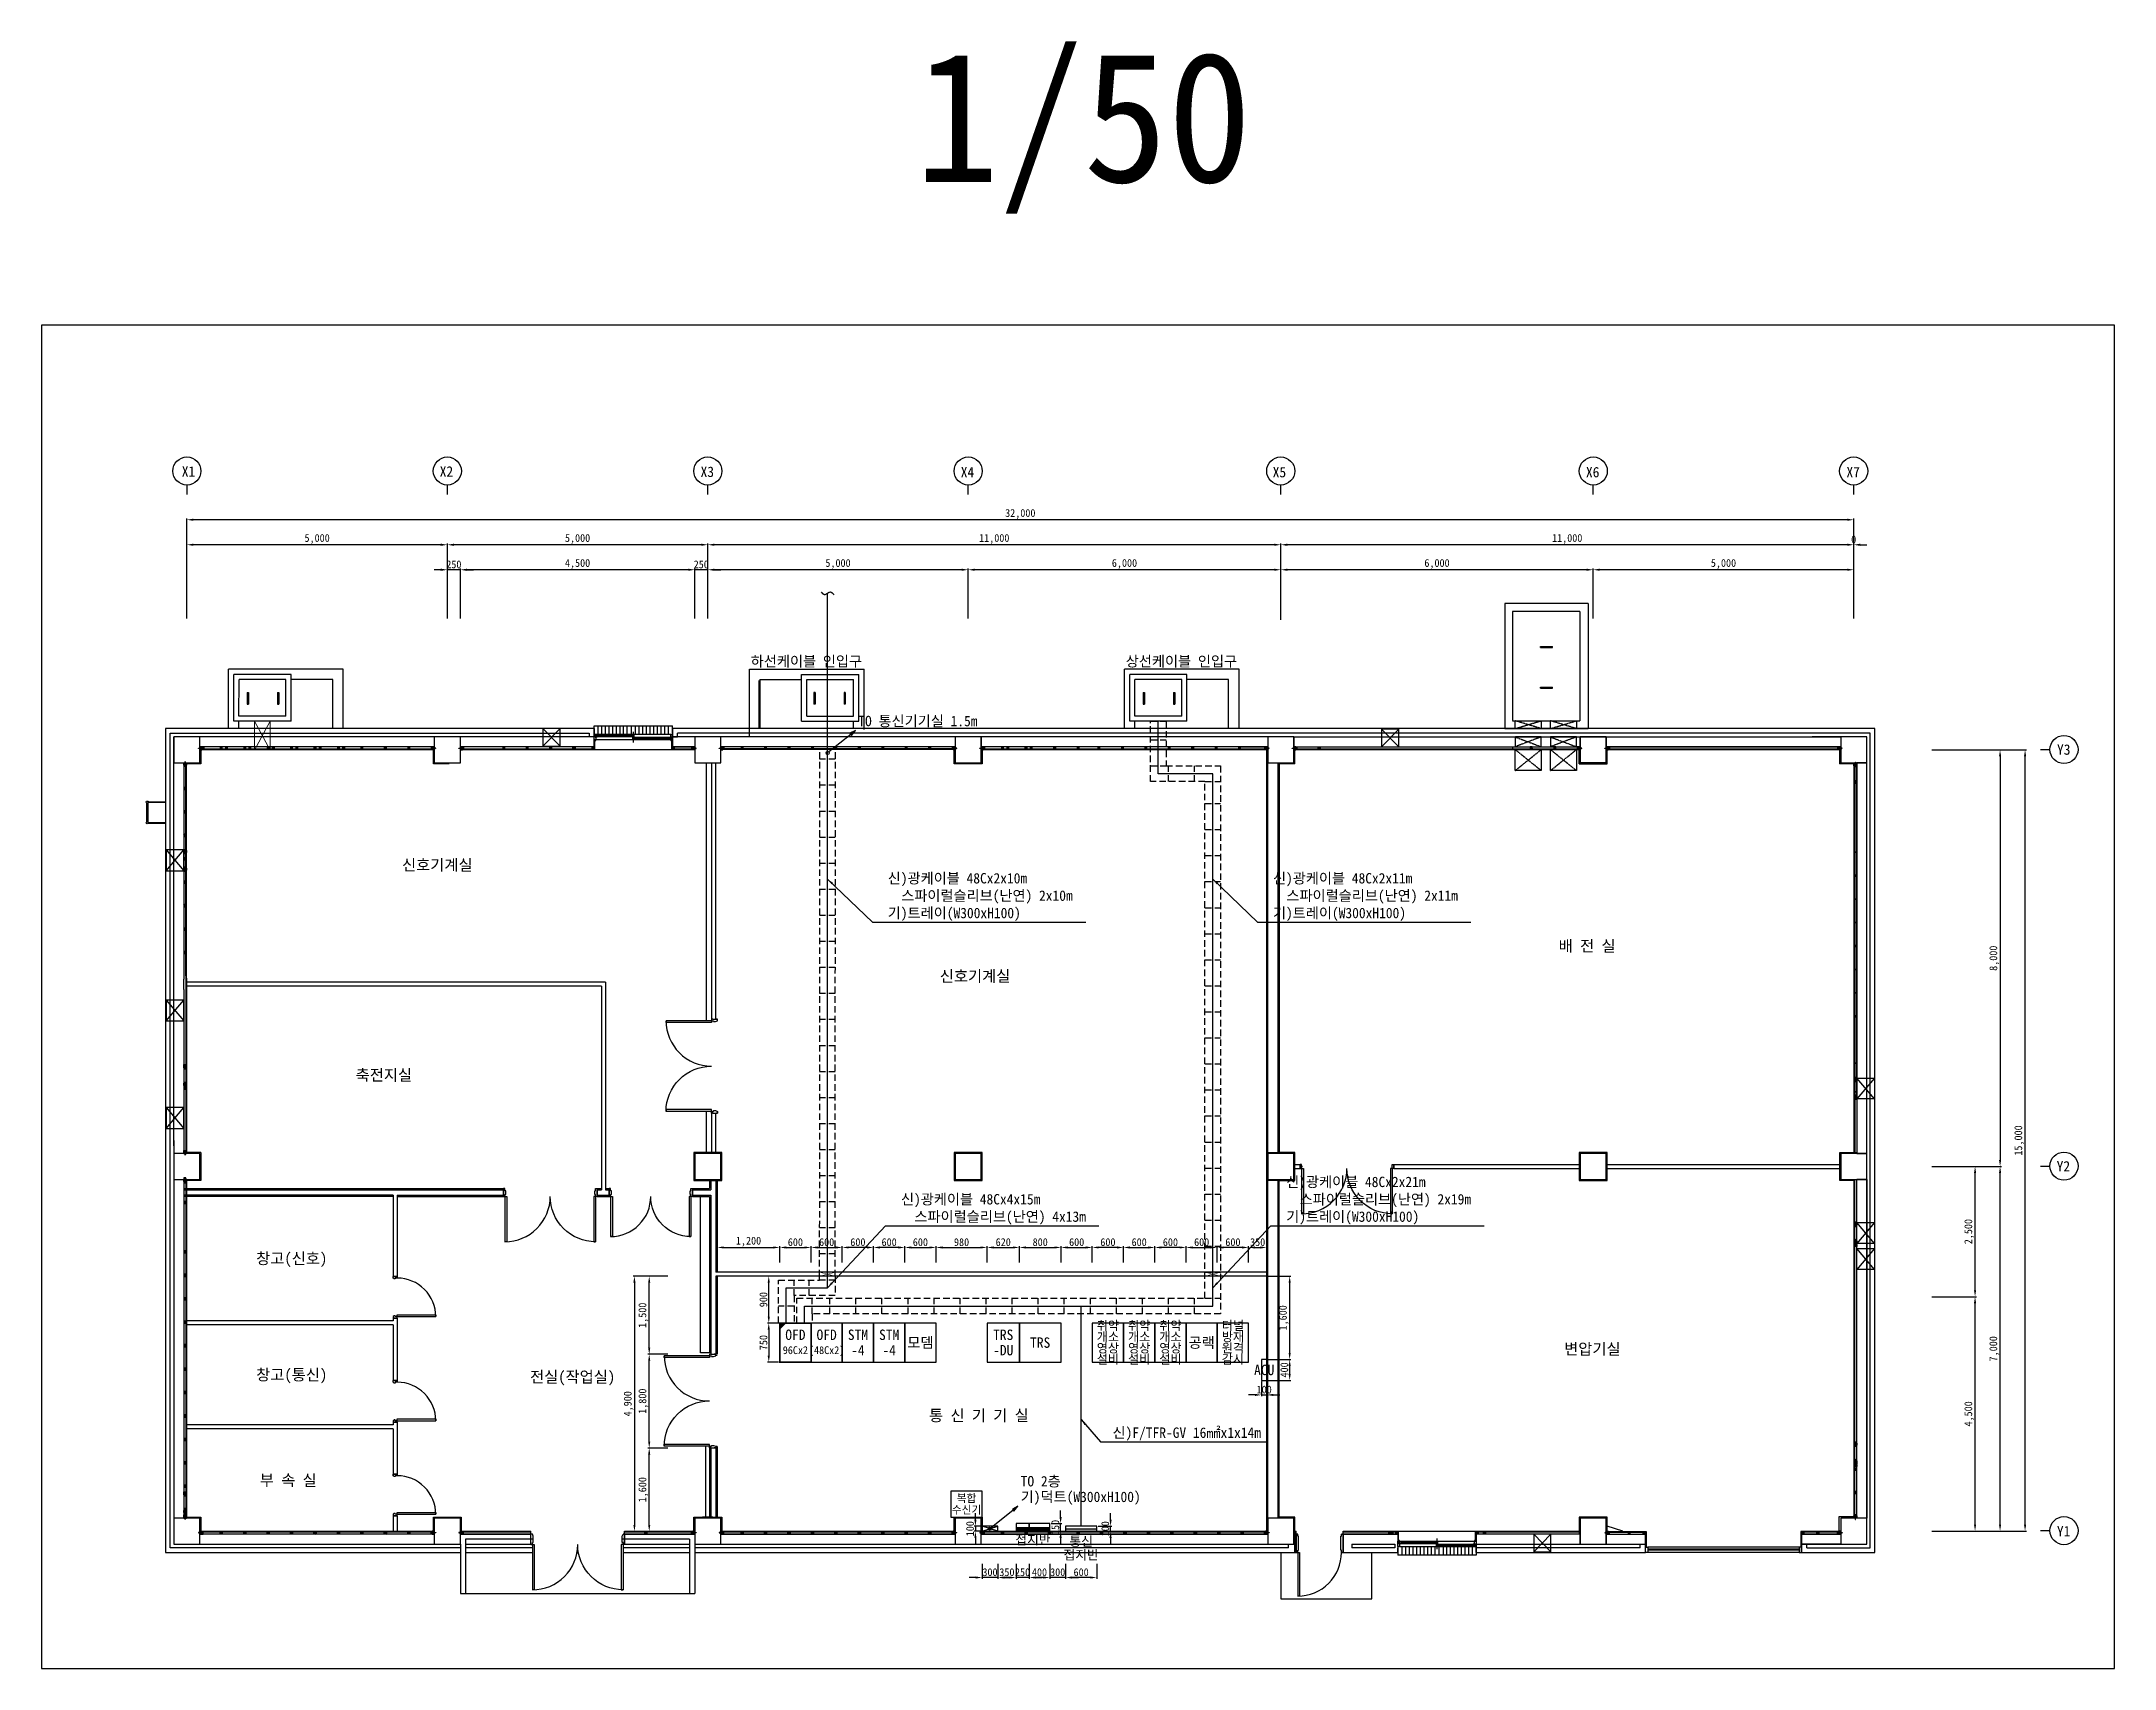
# Model space of a CAD drawing. Header units: millimetres. Extents: x 107440 to 147240, y -268596 to -237350.
import ezdxf
from ezdxf.enums import TextEntityAlignment as Align

# ---------------------------------------------------------------- set-up
doc = ezdxf.new("R2010")
doc.units = ezdxf.units.MM
doc.linetypes.add('HIDDEN', pattern=[0.375, 0.25, -0.125])
doc.linetypes.add('HIDDEN2', pattern=[0.1875, 0.125, -0.0625])
for name, color, linetype in [('TN-LEAT', 3, 'Continuous'), ('TT-BASE', 253, 'Continuous'), ('TT-CABL', 4, 'Continuous'), ('TT-CTRL-JUNT', 4, 'Continuous'), ('TT-TRAY', 4, 'Continuous'), ('TZ-BASE', 253, 'Continuous'), ('TZ-DIMS', 1, 'Continuous'), ('TZ-LEAL', 1, 'Continuous'), ('TZ-LEAT', 3, 'Continuous'), ('TZ-LINE', 4, 'Continuous'), ('TZ-SYMB', 2, 'Continuous'), ('TZ-TEX2', 3, 'Continuous'), ('TZ-TEXT', 3, 'Continuous')]:
    doc.layers.add(name, color=color, linetype=linetype)
doc.layers.add('TX-PAPR', color=2, linetype='Continuous', plot=False)
doc.styles.get("Standard").update_dxf_attribs({"font": 'GulimChe.ttf'})
doc.linetypes.add('BATTINB', pattern='A,0,-0.0025,[134,GulimChe.ttf,S=0.0025,R=0,X=-0.0025,Y=0.01],-0.005,[134,GulimChe.ttf,S=0.0025,R=180,X=0.0025,Y=0.01],-0.0025', length=0.01)
doc.dimstyles.new('D50', dxfattribs={"dimscale": 50, "dimtxt": 3, "dimasz": 2.5, "dimexe": 0.5, "dimexo": 0.5, "dimgap": 0.5, "dimtad": 1, "dimdec": 0, "dimzin": 1, "dimdsep": 46, "dimlunit": 6, "dimtxsty": 'Standard', "dimcen": 1, "dimclrd": 1, "dimclre": 1, "dimclrt": 3, "dimadec": 0, "dimazin": 0, "dimtfac": 1, "dimtdec": 0, "dimtix": 1, "dimtmove": 2, "dimatfit": 3, "dimfxl": 0, "dimtvp": 2, "dimlwd": -1, "dimlwe": -1, "dimarcsym": 0})

msp = doc.modelspace()

# ---------------------------------------------------------------- texts
at = {"layer": 'TN-LEAT', "linetype": 'BATTINB', "ltscale": 0.1}
for s, p in [('X1', (110262.9, -245607.1)), ('X2', (115214.6, -245607.1)), ('X3', (120222.6, -245613.1)), ('X4', (125217.6, -245620.1)), ('X5', (131206.6, -245620.1)), ('X6', (137220.6, -245620.1)), ('X7', (142221.6, -245620.1)), ('Y3', (146264.5, -250947.5)), ('Y2', (146257.5, -258949.5)), ('Y1', (146262.5, -265956.5))]:
    msp.add_text(s, height=200, dxfattribs=at).set_placement(p, align=Align.MIDDLE_CENTER)
at = {"layer": 'TZ-BASE', "ltscale": 0.1}
for s, p in [('신호기계실', (115039.3, -253163.5)), ('신호기계실', (125363.2, -255299.3)), ('전실(작업실)', (117636.2, -262994.2)), ('통 신 기 기 실', (125437.3, -263736))]:
    msp.add_text(s, height=216, dxfattribs=at).set_placement(p, align=Align.MIDDLE_CENTER)
for s, p in [('배 전 실', (137114, -254719.1)), ('축전지실', (114012.7, -257197.8)), ('창고(신호)', (112243.9, -260720)), ('변압기실', (137214.7, -262457.5)), ('창고(통신)', (112243.9, -262952.9)), ('부 속 실', (112177.9, -264979.2))]:
    msp.add_text(s, height=216, rotation=360, dxfattribs=at).set_placement(p, align=Align.MIDDLE_CENTER)
at = {"layer": 'TZ-LEAT', "char_height": 200, "attachment_point": 7}
for s, insert in [('{\\C6;신)광케이블 48Cx2x10m\\P\\pt400;  스파이럴슬리브(난연) 2x10m\\P}기)트레이(W300xH100)', (123687, -254239.3)), ('{\\C6;신)광케이블 48Cx2x11m\\P\\pt400;  스파이럴슬리브(난연) 2x11m\\P}기)트레이(W300xH100)', (131082.4, -254239.3)), ('{\\C6;신)광케이블 48Cx4x15m\\P\\pt400;  스파이럴슬리브(난연) 4x13m}', (123940.7, -260069.9)), ('{\\C6;신)광케이블 48Cx2x21m\\P\\pt400;  스파이럴슬리브(난연) 2x19m\\P}기)트레이(W300xH100)', (131336.1, -260069.9)), ('{\\C6;신)F/TFR-GV 16㎟x1x14m}', (128002.3, -264219))]:
    msp.add_mtext(s, dxfattribs=dict(at, insert=insert))
at = {"layer": 'TZ-TEX2'}
for s, p in [('하선케이블 인입구', (122125.4, -249250.1)), ('상선케이블 인입구', (129325.4, -249250.1))]:
    msp.add_text(s, height=200, dxfattribs=at).set_placement(p, align=Align.MIDDLE)
for s, p in [('TO 통신기기실 1.5m', (123121.7, -250399.6)), ('TO 2층', (126239.7, -264998.2)), ('기)덕트(W300xH100)', (126239.7, -265297.6))]:
    msp.add_text(s, height=200, dxfattribs=at).set_placement(p, align=Align.MIDDLE_LEFT)
at = {"layer": 'TZ-TEXT'}
for s, height, p in [('1/50', 2500, (127442.7, -238800.5)), ('OFD', 200, (121914.2, -262186.1)), ('OFD', 200, (122514.2, -262186.1)), ('STM', 200, (123114.2, -262186.1)), ('STM', 200, (123714.2, -262186.1)), ('모뎀', 200, (124314.2, -262336.1)), ('TRS', 200, (125904.2, -262186.1)), ('TRS', 200, (126614.2, -262336.1)), ('취약', 170, (127914.2, -262010.8)), ('개소', 170, (127914.2, -262226.1)), ('취약', 170, (128514.2, -262010.8)), ('개소', 170, (128514.2, -262226.1)), ('취약', 170, (129114.2, -262010.8)), ('개소', 170, (129114.2, -262226.1)), ('공랙', 200, (129714.2, -262336.1)), ('방재', 170, (130314.2, -262226.1)), ('터널', 170, (130314.2, -262010.8)), ('96Cx2', 150, (121914.2, -262481.3)), ('(48Cx2)', 150, (122514.2, -262481.3)), ('-4', 200, (123114.2, -262481.3)), ('-4', 200, (123714.2, -262481.3)), ('-DU', 200, (125904.2, -262481.3)), ('설비', 170, (127914.2, -262656.5)), ('영상', 170, (127914.2, -262441.3)), ('설비', 170, (128514.2, -262656.5)), ('영상', 170, (128514.2, -262441.3)), ('설비', 170, (129114.2, -262656.5)), ('영상', 170, (129114.2, -262441.3)), ('원격', 170, (130314.2, -262441.3)), ('감시', 170, (130314.2, -262656.5)), ('ACU', 200, (130914.2, -262861.1)), ('수신기', 150, (125199.9, -265546)), ('복합', 150, (125199.9, -265324.6)), ('접지반', 180, (126474.9, -266121.5)), ('통신', 180, (127399.9, -266149)), ('접지반', 180, (127399.9, -266412.5))]:
    msp.add_text(s, height=height, dxfattribs=at).set_placement(p, align=Align.MIDDLE_CENTER)

# ---------------------------------------------------------------- blocks, each defined once
blk = doc.blocks.new('A$C7DB278B4')
for p, q in [((17, 50), (1470, 50)), ((21, 55), (21, 95)), ((21, 95), (59, 95)), ((21, 55), (59, 55)), ((30, 150), (1483, 150)), ((59, 80), (53, 78)), ((53, 78), (53, 72)), ((59, 70), (53, 72)), ((736, 77), (55, 77)), ((55, 77), (55, 73)), ((736, 73), (55, 73)), ((59, 95), (732, 95)), ((59, 80), (59, 95)), ((59, 81), (61, 80)), ((59, 69), (61, 71)), ((59, 55), (59, 70)), ((59, 55), (732, 55)), ((61, 80), (62, 79)), ((61, 71), (62, 72)), ((62, 79), (62, 77)), ((62, 72), (62, 73)), ((730, 80), (729, 79)), ((729, 79), (729, 77)), ((729, 72), (729, 73)), ((730, 71), (729, 72)), ((732, 81), (730, 80)), ((732, 69), (730, 71)), ((732, 105), (732, 145)), ((732, 145), (767, 145)), ((732, 105), (767, 105)), ((767, 95), (732, 95)), ((732, 95), (732, 80)), ((732, 80), (738, 78)), ((732, 70), (738, 72)), ((732, 70), (732, 55)), ((767, 55), (732, 55)), ((736, 77), (736, 73)), ((738, 78), (738, 72)), ((750, 200), (750, 0)), ((767, 130), (762, 128)), ((762, 122), (762, 128)), ((767, 120), (762, 122)), ((764, 123), (764, 127)), ((764, 127), (1445, 127)), ((764, 123), (1445, 123)), ((767, 130), (767, 145)), ((767, 145), (1441, 145)), ((767, 131), (770, 129)), ((767, 119), (770, 120)), ((767, 105), (767, 120)), ((767, 105), (1441, 105)), ((767, 95), (767, 55)), ((770, 129), (771, 128)), ((770, 120), (771, 121)), ((771, 128), (771, 127)), ((771, 121), (771, 123)), ((1438, 128), (1437, 127)), ((1438, 121), (1437, 123)), ((1439, 129), (1438, 128)), ((1439, 120), (1438, 121)), ((1441, 131), (1439, 129)), ((1441, 119), (1439, 120)), ((1479, 145), (1441, 145)), ((1441, 145), (1441, 130)), ((1441, 130), (1447, 128)), ((1441, 120), (1447, 122)), ((1441, 120), (1441, 105)), ((1479, 105), (1441, 105)), ((1445, 123), (1445, 127)), ((1447, 122), (1447, 128)), ((1479, 145), (1479, 105))]:
    blk.add_line(p, q)
for points in [[(0, 50), (17, 50), (17, 99), (30, 99), (30, 101), (30, 150), (0, 150)], [(1500, 150), (1483, 150), (1483, 101), (1470, 101), (1470, 99), (1470, 50), (1500, 50)]]:
    blk.add_lwpolyline(points, close=True)
blk = doc.blocks.new('*D4')
at = {"layer": 'DEFPOINTS', "color": 0, "ltscale": 0.1}
for p in [(119982, -247495), (119982, -248455), (120232, -248455)]:
    blk.add_point(p, dxfattribs=at)
at = {"layer": 'TZ-DIMS', "color": 1, "ltscale": 0.1}
for p, q in [((119857, -247495), (119732, -247495)), ((119982, -248430), (119982, -247470)), ((120232, -247495), (119982, -247495)), ((120232, -248430), (120232, -247470)), ((120357, -247495), (120482, -247495))]:
    blk.add_line(p, q, dxfattribs=at)
for points in [[(119857, -247474), (119857, -247516), (119982, -247495)], [(120357, -247474), (120357, -247516), (120232, -247495)]]:
    blk.add_solid(points, dxfattribs=at)
at = {"layer": 'TZ-DIMS', "color": 3, "ltscale": 0.1, "insert": (120107, -247393), "char_height": 150, "attachment_point": 5}
blk.add_mtext('{\\fGulimChe|b0|i0|c129|p0;250}', dxfattribs=at)
blk = doc.blocks.new('*D5')
at = {"layer": 'DEFPOINTS', "color": 0, "ltscale": 0.1}
for p in [(115482, -247495), (115482, -248455), (119982, -248455)]:
    blk.add_point(p, dxfattribs=at)
at = {"layer": 'TZ-DIMS', "color": 1, "ltscale": 0.1}
for p, q in [((115482, -248430), (115482, -247470)), ((119857, -247495), (115607, -247495)), ((119982, -248430), (119982, -247470))]:
    blk.add_line(p, q, dxfattribs=at)
for points in [[(115607, -247474), (115607, -247516), (115482, -247495)], [(119857, -247474), (119857, -247516), (119982, -247495)]]:
    blk.add_solid(points, dxfattribs=at)
at = {"layer": 'TZ-DIMS', "color": 3, "ltscale": 0.1, "insert": (117732, -247384), "char_height": 150, "attachment_point": 5}
blk.add_mtext('{\\fGulimChe|b0|i0|c129|p0;4,500}', dxfattribs=at)
blk = doc.blocks.new('*D6')
at = {"layer": 'DEFPOINTS', "color": 0, "ltscale": 0.1}
for p in [(115232, -247495), (115232, -248455), (115482, -248455)]:
    blk.add_point(p, dxfattribs=at)
at = {"layer": 'TZ-DIMS', "color": 1, "ltscale": 0.1}
for p, q in [((115107, -247495), (114982, -247495)), ((115232, -248430), (115232, -247470)), ((115482, -247495), (115232, -247495)), ((115482, -248430), (115482, -247470)), ((115607, -247495), (115732, -247495))]:
    blk.add_line(p, q, dxfattribs=at)
for points in [[(115107, -247474), (115107, -247516), (115232, -247495)], [(115607, -247474), (115607, -247516), (115482, -247495)]]:
    blk.add_solid(points, dxfattribs=at)
at = {"layer": 'TZ-DIMS', "color": 3, "ltscale": 0.1, "insert": (115357, -247393), "char_height": 150, "attachment_point": 5}
blk.add_mtext('{\\fGulimChe|b0|i0|c129|p0;250}', dxfattribs=at)
blk = doc.blocks.new('*D7')
at = {"layer": 'DEFPOINTS', "color": 0, "ltscale": 0.1}
for p in [(125232, -247495), (125232, -248455), (131232, -248484)]:
    blk.add_point(p, dxfattribs=at)
at = {"layer": 'TZ-DIMS', "color": 1, "ltscale": 0.1}
for p, q in [((125232, -248430), (125232, -247470)), ((131107, -247495), (125357, -247495)), ((131232, -248459), (131232, -247470))]:
    blk.add_line(p, q, dxfattribs=at)
for points in [[(125357, -247474), (125357, -247516), (125232, -247495)], [(131107, -247474), (131107, -247516), (131232, -247495)]]:
    blk.add_solid(points, dxfattribs=at)
at = {"layer": 'TZ-DIMS', "color": 3, "ltscale": 0.1, "insert": (128232, -247384), "char_height": 150, "attachment_point": 5}
blk.add_mtext('{\\fGulimChe|b0|i0|c129|p0;6,000}', dxfattribs=at)
blk = doc.blocks.new('*D8')
at = {"layer": 'DEFPOINTS', "color": 0, "ltscale": 0.1}
for p in [(120232, -247495), (120232, -248455), (125232, -248455)]:
    blk.add_point(p, dxfattribs=at)
at = {"layer": 'TZ-DIMS', "color": 1, "ltscale": 0.1}
for p, q in [((120232, -248430), (120232, -247470)), ((125107, -247495), (120357, -247495)), ((125232, -248430), (125232, -247470))]:
    blk.add_line(p, q, dxfattribs=at)
for points in [[(120357, -247474), (120357, -247516), (120232, -247495)], [(125107, -247474), (125107, -247516), (125232, -247495)]]:
    blk.add_solid(points, dxfattribs=at)
at = {"layer": 'TZ-DIMS', "color": 3, "ltscale": 0.1, "insert": (122732, -247384), "char_height": 150, "attachment_point": 5}
blk.add_mtext('{\\fGulimChe|b0|i0|c129|p0;5,000}', dxfattribs=at)
blk = doc.blocks.new('*D9')
at = {"layer": 'DEFPOINTS', "color": 0, "ltscale": 0.1}
for p in [(142232, -247015), (142232, -248455), (142232, -248455)]:
    blk.add_point(p, dxfattribs=at)
at = {"layer": 'TZ-DIMS', "color": 1, "ltscale": 0.1}
for p, q in [((142107, -247015), (141982, -247015)), ((142232, -248430), (142232, -246990)), ((142232, -248430), (142232, -246990)), ((142357, -247015), (142482, -247015))]:
    blk.add_line(p, q, dxfattribs=at)
for points in [[(142107, -246994), (142107, -247036), (142232, -247015)], [(142357, -246994), (142357, -247036), (142232, -247015)]]:
    blk.add_solid(points, dxfattribs=at)
at = {"layer": 'TZ-DIMS', "color": 3, "ltscale": 0.1, "insert": (142232, -246913), "char_height": 150, "attachment_point": 5}
blk.add_mtext('{\\fGulimChe|b0|i0|c129|p0;0}', dxfattribs=at)
blk = doc.blocks.new('*D10')
at = {"layer": 'DEFPOINTS', "color": 0, "ltscale": 0.1}
for p in [(115232, -247015), (115232, -248455), (120232, -248455)]:
    blk.add_point(p, dxfattribs=at)
at = {"layer": 'TZ-DIMS', "color": 1, "ltscale": 0.1}
for p, q in [((115232, -248430), (115232, -246990)), ((120107, -247015), (115357, -247015)), ((120232, -248430), (120232, -246990))]:
    blk.add_line(p, q, dxfattribs=at)
for points in [[(115357, -246994), (115357, -247036), (115232, -247015)], [(120107, -246994), (120107, -247036), (120232, -247015)]]:
    blk.add_solid(points, dxfattribs=at)
at = {"layer": 'TZ-DIMS', "color": 3, "ltscale": 0.1, "insert": (117732, -246904), "char_height": 150, "attachment_point": 5}
blk.add_mtext('{\\fGulimChe|b0|i0|c129|p0;5,000}', dxfattribs=at)
blk = doc.blocks.new('*D11')
at = {"layer": 'DEFPOINTS', "color": 0, "ltscale": 0.1}
for p in [(110232, -247015), (110232, -248455), (115232, -248455)]:
    blk.add_point(p, dxfattribs=at)
at = {"layer": 'TZ-DIMS', "color": 1, "ltscale": 0.1}
for p, q in [((110232, -248430), (110232, -246990)), ((115107, -247015), (110357, -247015)), ((115232, -248430), (115232, -246990))]:
    blk.add_line(p, q, dxfattribs=at)
for points in [[(110357, -246994), (110357, -247036), (110232, -247015)], [(115107, -246994), (115107, -247036), (115232, -247015)]]:
    blk.add_solid(points, dxfattribs=at)
at = {"layer": 'TZ-DIMS', "color": 3, "ltscale": 0.1, "insert": (112732, -246904), "char_height": 150, "attachment_point": 5}
blk.add_mtext('{\\fGulimChe|b0|i0|c129|p0;5,000}', dxfattribs=at)
blk = doc.blocks.new('*D12')
at = {"layer": 'DEFPOINTS', "color": 0, "ltscale": 0.1}
for p in [(110232, -246535), (110232, -248455), (142232, -248455)]:
    blk.add_point(p, dxfattribs=at)
at = {"layer": 'TZ-DIMS', "color": 1, "ltscale": 0.1}
for p, q in [((110232, -248430), (110232, -246510)), ((142107, -246535), (110357, -246535)), ((142232, -248430), (142232, -246510))]:
    blk.add_line(p, q, dxfattribs=at)
for points in [[(110357, -246514), (110357, -246556), (110232, -246535)], [(142107, -246514), (142107, -246556), (142232, -246535)]]:
    blk.add_solid(points, dxfattribs=at)
at = {"layer": 'TZ-DIMS', "color": 3, "ltscale": 0.1, "insert": (126232, -246424), "char_height": 150, "attachment_point": 5}
blk.add_mtext('{\\fGulimChe|b0|i0|c129|p0;32,000}', dxfattribs=at)
blk = doc.blocks.new('*D13')
at = {"layer": 'DEFPOINTS', "color": 0, "ltscale": 0.1}
for p in [(143709, -261455), (144562, -261455), (143709, -265955)]:
    blk.add_point(p, dxfattribs=at)
at = {"layer": 'TZ-DIMS', "color": 1, "ltscale": 0.1}
for p, q in [((143734, -261455), (144587, -261455)), ((144562, -265830), (144562, -261580)), ((143734, -265955), (144587, -265955))]:
    blk.add_line(p, q, dxfattribs=at)
for points in [[(144541, -261580), (144583, -261580), (144562, -261455)], [(144541, -265830), (144583, -265830), (144562, -265955)]]:
    blk.add_solid(points, dxfattribs=at)
at = {"layer": 'TZ-DIMS', "color": 3, "ltscale": 0.1, "insert": (144451, -263705), "char_height": 150, "attachment_point": 5, "rotation": 90}
blk.add_mtext('{\\fGulimChe|b0|i0|c129|p0;4,500}', dxfattribs=at)
blk = doc.blocks.new('*D14')
at = {"layer": 'DEFPOINTS', "color": 0, "ltscale": 0.1}
for p in [(143709, -250955), (143709, -258955), (145042, -258955)]:
    blk.add_point(p, dxfattribs=at)
at = {"layer": 'TZ-DIMS', "color": 1, "ltscale": 0.1}
for p, q in [((143734, -250955), (145067, -250955)), ((145042, -251080), (145042, -258830)), ((143734, -258955), (145067, -258955))]:
    blk.add_line(p, q, dxfattribs=at)
for points in [[(145021, -251080), (145063, -251080), (145042, -250955)], [(145021, -258830), (145063, -258830), (145042, -258955)]]:
    blk.add_solid(points, dxfattribs=at)
at = {"layer": 'TZ-DIMS', "color": 3, "ltscale": 0.1, "insert": (144931, -254955), "char_height": 150, "attachment_point": 5, "rotation": 90}
blk.add_mtext('{\\fGulimChe|b0|i0|c129|p0;8,000}', dxfattribs=at)
blk = doc.blocks.new('*D15')
at = {"layer": 'DEFPOINTS', "color": 0, "ltscale": 0.1}
for p in [(143709, -258955), (145042, -258955), (143709, -265955)]:
    blk.add_point(p, dxfattribs=at)
at = {"layer": 'TZ-DIMS', "color": 1, "ltscale": 0.1}
for p, q in [((143734, -258955), (145067, -258955)), ((145042, -265830), (145042, -259080)), ((143734, -265955), (145067, -265955))]:
    blk.add_line(p, q, dxfattribs=at)
for points in [[(145021, -259080), (145063, -259080), (145042, -258955)], [(145021, -265830), (145063, -265830), (145042, -265955)]]:
    blk.add_solid(points, dxfattribs=at)
at = {"layer": 'TZ-DIMS', "color": 3, "ltscale": 0.1, "insert": (144931, -262455), "char_height": 150, "attachment_point": 5, "rotation": 90}
blk.add_mtext('{\\fGulimChe|b0|i0|c129|p0;7,000}', dxfattribs=at)
blk = doc.blocks.new('*D16')
at = {"layer": 'DEFPOINTS', "color": 0, "ltscale": 0.1}
for p in [(143709, -250955), (145522, -250955), (143709, -265955)]:
    blk.add_point(p, dxfattribs=at)
at = {"layer": 'TZ-DIMS', "color": 1, "ltscale": 0.1}
for p, q in [((143734, -250955), (145547, -250955)), ((145522, -265830), (145522, -251080)), ((143734, -265955), (145547, -265955))]:
    blk.add_line(p, q, dxfattribs=at)
for points in [[(145501, -251080), (145543, -251080), (145522, -250955)], [(145501, -265830), (145543, -265830), (145522, -265955)]]:
    blk.add_solid(points, dxfattribs=at)
at = {"layer": 'TZ-DIMS', "color": 3, "ltscale": 0.1, "insert": (145411, -258455), "char_height": 150, "attachment_point": 5, "rotation": 90}
blk.add_mtext('{\\fGulimChe|b0|i0|c129|p0;15,000}', dxfattribs=at)
blk = doc.blocks.new('*D17')
at = {"layer": 'DEFPOINTS', "color": 0, "ltscale": 0.1}
for p in [(131232, -247015), (131232, -248455), (142232, -248455)]:
    blk.add_point(p, dxfattribs=at)
at = {"layer": 'TZ-DIMS', "color": 1, "ltscale": 0.1}
for p, q in [((131232, -248430), (131232, -246990)), ((142107, -247015), (131357, -247015)), ((142232, -248430), (142232, -246990))]:
    blk.add_line(p, q, dxfattribs=at)
for points in [[(131357, -246994), (131357, -247036), (131232, -247015)], [(142107, -246994), (142107, -247036), (142232, -247015)]]:
    blk.add_solid(points, dxfattribs=at)
at = {"layer": 'TZ-DIMS', "color": 3, "ltscale": 0.1, "insert": (136732, -246904), "char_height": 150, "attachment_point": 5}
blk.add_mtext('{\\fGulimChe|b0|i0|c129|p0;11,000}', dxfattribs=at)
blk = doc.blocks.new('*D18')
at = {"layer": 'DEFPOINTS', "color": 0, "ltscale": 0.1}
for p in [(120232, -247015), (120232, -248455), (131232, -248455)]:
    blk.add_point(p, dxfattribs=at)
at = {"layer": 'TZ-DIMS', "color": 1, "ltscale": 0.1}
for p, q in [((120232, -248430), (120232, -246990)), ((131107, -247015), (120357, -247015)), ((131232, -248430), (131232, -246990))]:
    blk.add_line(p, q, dxfattribs=at)
for points in [[(120357, -246994), (120357, -247036), (120232, -247015)], [(131107, -246994), (131107, -247036), (131232, -247015)]]:
    blk.add_solid(points, dxfattribs=at)
at = {"layer": 'TZ-DIMS', "color": 3, "ltscale": 0.1, "insert": (125732, -246904), "char_height": 150, "attachment_point": 5}
blk.add_mtext('{\\fGulimChe|b0|i0|c129|p0;11,000}', dxfattribs=at)
blk = doc.blocks.new('*D19')
at = {"layer": 'DEFPOINTS', "color": 0, "ltscale": 0.1}
for p in [(137232, -247495), (137232, -248455), (142232, -248455)]:
    blk.add_point(p, dxfattribs=at)
at = {"layer": 'TZ-DIMS', "color": 1, "ltscale": 0.1}
for p, q in [((137232, -248430), (137232, -247470)), ((142107, -247495), (137357, -247495)), ((142232, -248430), (142232, -247470))]:
    blk.add_line(p, q, dxfattribs=at)
for points in [[(137357, -247474), (137357, -247516), (137232, -247495)], [(142107, -247474), (142107, -247516), (142232, -247495)]]:
    blk.add_solid(points, dxfattribs=at)
at = {"layer": 'TZ-DIMS', "color": 3, "ltscale": 0.1, "insert": (139732, -247384), "char_height": 150, "attachment_point": 5}
blk.add_mtext('{\\fGulimChe|b0|i0|c129|p0;5,000}', dxfattribs=at)
blk = doc.blocks.new('*D20')
at = {"layer": 'DEFPOINTS', "color": 0, "ltscale": 0.1}
for p in [(131232, -247495), (131232, -248455), (137232, -248455)]:
    blk.add_point(p, dxfattribs=at)
at = {"layer": 'TZ-DIMS', "color": 1, "ltscale": 0.1}
for p, q in [((131232, -248430), (131232, -247470)), ((137107, -247495), (131357, -247495)), ((137232, -248430), (137232, -247470))]:
    blk.add_line(p, q, dxfattribs=at)
for points in [[(131357, -247474), (131357, -247516), (131232, -247495)], [(137107, -247474), (137107, -247516), (137232, -247495)]]:
    blk.add_solid(points, dxfattribs=at)
at = {"layer": 'TZ-DIMS', "color": 3, "ltscale": 0.1, "insert": (134232, -247384), "char_height": 150, "attachment_point": 5}
blk.add_mtext('{\\fGulimChe|b0|i0|c129|p0;6,000}', dxfattribs=at)
blk = doc.blocks.new('*D21')
at = {"layer": 'DEFPOINTS', "color": 0, "ltscale": 0.1}
for p in [(144000, -258955), (144562, -258955), (144000, -261455)]:
    blk.add_point(p, dxfattribs=at)
at = {"layer": 'TZ-DIMS', "color": 1, "ltscale": 0.1}
for p, q in [((144025, -258955), (144587, -258955)), ((144562, -261330), (144562, -259080)), ((144025, -261455), (144587, -261455))]:
    blk.add_line(p, q, dxfattribs=at)
for points in [[(144541, -259080), (144583, -259080), (144562, -258955)], [(144541, -261330), (144583, -261330), (144562, -261455)]]:
    blk.add_solid(points, dxfattribs=at)
at = {"layer": 'TZ-DIMS', "color": 3, "ltscale": 0.1, "insert": (144451, -260205), "char_height": 150, "attachment_point": 5, "rotation": 90}
blk.add_mtext('{\\fGulimChe|b0|i0|c129|p0;2,500}', dxfattribs=at)
blk = doc.blocks.new('*D22')
at = {"layer": 'DEFPOINTS', "color": 0}
for p in [(121614, -260509), (120414, -260820), (121614, -260820)]:
    blk.add_point(p, dxfattribs=at)
at = {"layer": 'TZ-DIMS', "color": 1}
for p, q in [((120414, -260795), (120414, -260484)), ((120539, -260509), (121489, -260509)), ((121614, -260795), (121614, -260484))]:
    blk.add_line(p, q, dxfattribs=at)
for points in [[(120539, -260489), (120539, -260530), (120414, -260509)], [(121489, -260489), (121489, -260530), (121614, -260509)]]:
    blk.add_solid(points, dxfattribs=at)
at = {"layer": 'TZ-DIMS', "color": 3, "insert": (121014, -260398), "char_height": 150, "attachment_point": 5}
blk.add_mtext('1,200', dxfattribs=at)
blk = doc.blocks.new('*D23')
at = {"layer": 'DEFPOINTS', "color": 0}
for p in [(122214, -260509), (121614, -260820), (122214, -260820)]:
    blk.add_point(p, dxfattribs=at)
at = {"layer": 'TZ-DIMS', "color": 1}
for p, q in [((121614, -260795), (121614, -260484)), ((121739, -260509), (122089, -260509)), ((122214, -260795), (122214, -260484))]:
    blk.add_line(p, q, dxfattribs=at)
for points in [[(121739, -260489), (121739, -260530), (121614, -260509)], [(122089, -260489), (122089, -260530), (122214, -260509)]]:
    blk.add_solid(points, dxfattribs=at)
at = {"layer": 'TZ-DIMS', "color": 3, "insert": (121914, -260408), "char_height": 150, "attachment_point": 5}
blk.add_mtext('600', dxfattribs=at)
blk = doc.blocks.new('*D24')
at = {"layer": 'DEFPOINTS', "color": 0}
for p in [(122814, -260509), (122214, -260820), (122814, -260820)]:
    blk.add_point(p, dxfattribs=at)
at = {"layer": 'TZ-DIMS', "color": 1}
for p, q in [((122214, -260795), (122214, -260484)), ((122339, -260509), (122689, -260509)), ((122814, -260795), (122814, -260484))]:
    blk.add_line(p, q, dxfattribs=at)
for points in [[(122339, -260489), (122339, -260530), (122214, -260509)], [(122689, -260489), (122689, -260530), (122814, -260509)]]:
    blk.add_solid(points, dxfattribs=at)
at = {"layer": 'TZ-DIMS', "color": 3, "insert": (122514, -260408), "char_height": 150, "attachment_point": 5}
blk.add_mtext('600', dxfattribs=at)
blk = doc.blocks.new('*D25')
at = {"layer": 'DEFPOINTS', "color": 0}
for p in [(123414, -260509), (123414, -260820), (124014, -260820)]:
    blk.add_point(p, dxfattribs=at)
at = {"layer": 'TZ-DIMS', "color": 1}
for p, q in [((123414, -260795), (123414, -260484)), ((123889, -260509), (123539, -260509)), ((124014, -260795), (124014, -260484))]:
    blk.add_line(p, q, dxfattribs=at)
for points in [[(123539, -260489), (123539, -260530), (123414, -260509)], [(123889, -260489), (123889, -260530), (124014, -260509)]]:
    blk.add_solid(points, dxfattribs=at)
at = {"layer": 'TZ-DIMS', "color": 3, "insert": (123714, -260408), "char_height": 150, "attachment_point": 5}
blk.add_mtext('600', dxfattribs=at)
blk = doc.blocks.new('*D26')
at = {"layer": 'DEFPOINTS', "color": 0}
for p in [(122814, -260509), (122814, -260820), (123414, -260820)]:
    blk.add_point(p, dxfattribs=at)
at = {"layer": 'TZ-DIMS', "color": 1}
for p, q in [((122814, -260795), (122814, -260484)), ((123289, -260509), (122939, -260509)), ((123414, -260795), (123414, -260484))]:
    blk.add_line(p, q, dxfattribs=at)
for points in [[(122939, -260489), (122939, -260530), (122814, -260509)], [(123289, -260489), (123289, -260530), (123414, -260509)]]:
    blk.add_solid(points, dxfattribs=at)
at = {"layer": 'TZ-DIMS', "color": 3, "insert": (123114, -260408), "char_height": 150, "attachment_point": 5}
blk.add_mtext('600', dxfattribs=at)
blk = doc.blocks.new('*D27')
at = {"layer": 'DEFPOINTS', "color": 0}
for p in [(124614, -260509), (124014, -260820), (124614, -260820)]:
    blk.add_point(p, dxfattribs=at)
at = {"layer": 'TZ-DIMS', "color": 1}
for p, q in [((124014, -260795), (124014, -260484)), ((124139, -260509), (124489, -260509)), ((124614, -260795), (124614, -260484))]:
    blk.add_line(p, q, dxfattribs=at)
for points in [[(124139, -260489), (124139, -260530), (124014, -260509)], [(124489, -260489), (124489, -260530), (124614, -260509)]]:
    blk.add_solid(points, dxfattribs=at)
at = {"layer": 'TZ-DIMS', "color": 3, "insert": (124314, -260408), "char_height": 150, "attachment_point": 5}
blk.add_mtext('600', dxfattribs=at)
blk = doc.blocks.new('*D28')
at = {"layer": 'DEFPOINTS', "color": 0}
for p in [(125594, -260509), (124614, -260820), (125594, -260820)]:
    blk.add_point(p, dxfattribs=at)
at = {"layer": 'TZ-DIMS', "color": 1}
for p, q in [((124614, -260795), (124614, -260484)), ((124739, -260509), (125469, -260509)), ((125594, -260795), (125594, -260484))]:
    blk.add_line(p, q, dxfattribs=at)
for points in [[(124739, -260489), (124739, -260530), (124614, -260509)], [(125469, -260489), (125469, -260530), (125594, -260509)]]:
    blk.add_solid(points, dxfattribs=at)
at = {"layer": 'TZ-DIMS', "color": 3, "insert": (125104, -260408), "char_height": 150, "attachment_point": 5}
blk.add_mtext('980', dxfattribs=at)
blk = doc.blocks.new('*D29')
at = {"layer": 'DEFPOINTS', "color": 0}
for p in [(126214, -260509), (125594, -260820), (126214, -260820)]:
    blk.add_point(p, dxfattribs=at)
at = {"layer": 'TZ-DIMS', "color": 1}
for p, q in [((125594, -260795), (125594, -260484)), ((125719, -260509), (126089, -260509)), ((126214, -260795), (126214, -260484))]:
    blk.add_line(p, q, dxfattribs=at)
for points in [[(125719, -260489), (125719, -260530), (125594, -260509)], [(126089, -260489), (126089, -260530), (126214, -260509)]]:
    blk.add_solid(points, dxfattribs=at)
at = {"layer": 'TZ-DIMS', "color": 3, "insert": (125904, -260408), "char_height": 150, "attachment_point": 5}
blk.add_mtext('620', dxfattribs=at)
blk = doc.blocks.new('*D30')
at = {"layer": 'DEFPOINTS', "color": 0}
for p in [(127014, -260509), (126214, -260820), (127014, -260820)]:
    blk.add_point(p, dxfattribs=at)
at = {"layer": 'TZ-DIMS', "color": 1}
for p, q in [((126214, -260795), (126214, -260484)), ((126339, -260509), (126889, -260509)), ((127014, -260795), (127014, -260484))]:
    blk.add_line(p, q, dxfattribs=at)
for points in [[(126339, -260489), (126339, -260530), (126214, -260509)], [(126889, -260489), (126889, -260530), (127014, -260509)]]:
    blk.add_solid(points, dxfattribs=at)
at = {"layer": 'TZ-DIMS', "color": 3, "insert": (126614, -260408), "char_height": 150, "attachment_point": 5}
blk.add_mtext('800', dxfattribs=at)
blk = doc.blocks.new('*D31')
at = {"layer": 'DEFPOINTS', "color": 0}
for p in [(127614, -260509), (127014, -260820), (127614, -260820)]:
    blk.add_point(p, dxfattribs=at)
at = {"layer": 'TZ-DIMS', "color": 1}
for p, q in [((127014, -260795), (127014, -260484)), ((127139, -260509), (127489, -260509)), ((127614, -260795), (127614, -260484))]:
    blk.add_line(p, q, dxfattribs=at)
for points in [[(127139, -260489), (127139, -260530), (127014, -260509)], [(127489, -260489), (127489, -260530), (127614, -260509)]]:
    blk.add_solid(points, dxfattribs=at)
at = {"layer": 'TZ-DIMS', "color": 3, "insert": (127314, -260408), "char_height": 150, "attachment_point": 5}
blk.add_mtext('600', dxfattribs=at)
blk = doc.blocks.new('*D32')
at = {"layer": 'DEFPOINTS', "color": 0}
for p in [(127614, -260509), (127614, -260820), (128214, -260820)]:
    blk.add_point(p, dxfattribs=at)
at = {"layer": 'TZ-DIMS', "color": 1}
for p, q in [((127614, -260795), (127614, -260484)), ((128089, -260509), (127739, -260509)), ((128214, -260795), (128214, -260484))]:
    blk.add_line(p, q, dxfattribs=at)
for points in [[(127739, -260489), (127739, -260530), (127614, -260509)], [(128089, -260489), (128089, -260530), (128214, -260509)]]:
    blk.add_solid(points, dxfattribs=at)
at = {"layer": 'TZ-DIMS', "color": 3, "insert": (127914, -260408), "char_height": 150, "attachment_point": 5}
blk.add_mtext('600', dxfattribs=at)
blk = doc.blocks.new('*D33')
at = {"layer": 'DEFPOINTS', "color": 0}
for p in [(128814, -260509), (128814, -260820), (129414, -260820)]:
    blk.add_point(p, dxfattribs=at)
at = {"layer": 'TZ-DIMS', "color": 1}
for p, q in [((128814, -260795), (128814, -260484)), ((129289, -260509), (128939, -260509)), ((129414, -260795), (129414, -260484))]:
    blk.add_line(p, q, dxfattribs=at)
for points in [[(128939, -260489), (128939, -260530), (128814, -260509)], [(129289, -260489), (129289, -260530), (129414, -260509)]]:
    blk.add_solid(points, dxfattribs=at)
at = {"layer": 'TZ-DIMS', "color": 3, "insert": (129114, -260408), "char_height": 150, "attachment_point": 5}
blk.add_mtext('600', dxfattribs=at)
blk = doc.blocks.new('*D34')
at = {"layer": 'DEFPOINTS', "color": 0}
for p in [(128814, -260509), (128214, -260820), (128814, -260820)]:
    blk.add_point(p, dxfattribs=at)
at = {"layer": 'TZ-DIMS', "color": 1}
for p, q in [((128214, -260795), (128214, -260484)), ((128339, -260509), (128689, -260509)), ((128814, -260795), (128814, -260484))]:
    blk.add_line(p, q, dxfattribs=at)
for points in [[(128339, -260489), (128339, -260530), (128214, -260509)], [(128689, -260489), (128689, -260530), (128814, -260509)]]:
    blk.add_solid(points, dxfattribs=at)
at = {"layer": 'TZ-DIMS', "color": 3, "insert": (128514, -260408), "char_height": 150, "attachment_point": 5}
blk.add_mtext('600', dxfattribs=at)
blk = doc.blocks.new('*D35')
at = {"layer": 'DEFPOINTS', "color": 0}
for p in [(130014, -260509), (129414, -260820), (130014, -260820)]:
    blk.add_point(p, dxfattribs=at)
at = {"layer": 'TZ-DIMS', "color": 1}
for p, q in [((129414, -260795), (129414, -260484)), ((129539, -260509), (129889, -260509)), ((130014, -260795), (130014, -260484))]:
    blk.add_line(p, q, dxfattribs=at)
for points in [[(129539, -260489), (129539, -260530), (129414, -260509)], [(129889, -260489), (129889, -260530), (130014, -260509)]]:
    blk.add_solid(points, dxfattribs=at)
at = {"layer": 'TZ-DIMS', "color": 3, "insert": (129714, -260408), "char_height": 150, "attachment_point": 5}
blk.add_mtext('600', dxfattribs=at)
blk = doc.blocks.new('*D36')
at = {"layer": 'DEFPOINTS', "color": 0}
for p in [(130014, -260509), (130014, -260820), (130614, -260820)]:
    blk.add_point(p, dxfattribs=at)
at = {"layer": 'TZ-DIMS', "color": 1}
for p, q in [((130014, -260795), (130014, -260484)), ((130489, -260509), (130139, -260509)), ((130614, -260795), (130614, -260484))]:
    blk.add_line(p, q, dxfattribs=at)
for points in [[(130139, -260489), (130139, -260530), (130014, -260509)], [(130489, -260489), (130489, -260530), (130614, -260509)]]:
    blk.add_solid(points, dxfattribs=at)
at = {"layer": 'TZ-DIMS', "color": 3, "insert": (130314, -260408), "char_height": 150, "attachment_point": 5}
blk.add_mtext('600', dxfattribs=at)
blk = doc.blocks.new('*D37')
at = {"layer": 'DEFPOINTS', "color": 0}
for p in [(130964, -260509), (130614, -260820), (130964, -260820)]:
    blk.add_point(p, dxfattribs=at)
at = {"layer": 'TZ-DIMS', "color": 1}
for p, q in [((130614, -260795), (130614, -260484)), ((130739, -260509), (130839, -260509)), ((130964, -260795), (130964, -260484))]:
    blk.add_line(p, q, dxfattribs=at)
for points in [[(130739, -260489), (130739, -260530), (130614, -260509)], [(130839, -260489), (130839, -260530), (130964, -260509)]]:
    blk.add_solid(points, dxfattribs=at)
at = {"layer": 'TZ-DIMS', "color": 3, "insert": (130789, -260408), "char_height": 150, "attachment_point": 5}
blk.add_mtext('350', dxfattribs=at)
blk = doc.blocks.new('*D38')
at = {"layer": 'DEFPOINTS', "color": 0}
for p in [(127100, -266560), (127700, -266560), (127100, -266848)]:
    blk.add_point(p, dxfattribs=at)
at = {"layer": 'TZ-DIMS', "color": 1}
for p, q in [((127100, -266585), (127100, -266873)), ((127700, -266585), (127700, -266873)), ((127575, -266848), (127225, -266848))]:
    blk.add_line(p, q, dxfattribs=at)
for points in [[(127225, -266827), (127225, -266868), (127100, -266848)], [(127575, -266827), (127575, -266868), (127700, -266848)]]:
    blk.add_solid(points, dxfattribs=at)
at = {"layer": 'TZ-DIMS', "color": 3, "insert": (127400, -266746), "char_height": 150, "attachment_point": 5}
blk.add_mtext('600', dxfattribs=at)
blk = doc.blocks.new('*D39')
at = {"layer": 'DEFPOINTS', "color": 0}
for p in [(126800, -266560), (127100, -266560), (126800, -266848)]:
    blk.add_point(p, dxfattribs=at)
at = {"layer": 'TZ-DIMS', "color": 1}
for p, q in [((126800, -266585), (126800, -266873)), ((127100, -266585), (127100, -266873)), ((126675, -266848), (126550, -266848)), ((127100, -266848), (126800, -266848)), ((127225, -266848), (127350, -266848))]:
    blk.add_line(p, q, dxfattribs=at)
for points in [[(126675, -266827), (126675, -266868), (126800, -266848)], [(127225, -266827), (127225, -266868), (127100, -266848)]]:
    blk.add_solid(points, dxfattribs=at)
at = {"layer": 'TZ-DIMS', "color": 3, "insert": (126950, -266746), "char_height": 150, "attachment_point": 5}
blk.add_mtext('300', dxfattribs=at)
blk = doc.blocks.new('*D40')
at = {"layer": 'DEFPOINTS', "color": 0}
for p in [(126400, -266560), (126800, -266560), (126400, -266848)]:
    blk.add_point(p, dxfattribs=at)
at = {"layer": 'TZ-DIMS', "color": 1}
for p, q in [((126400, -266585), (126400, -266873)), ((126800, -266585), (126800, -266873)), ((126675, -266848), (126525, -266848))]:
    blk.add_line(p, q, dxfattribs=at)
for points in [[(126525, -266827), (126525, -266868), (126400, -266848)], [(126675, -266827), (126675, -266868), (126800, -266848)]]:
    blk.add_solid(points, dxfattribs=at)
at = {"layer": 'TZ-DIMS', "color": 3, "insert": (126600, -266746), "char_height": 150, "attachment_point": 5}
blk.add_mtext('400', dxfattribs=at)
blk = doc.blocks.new('*D41')
at = {"layer": 'DEFPOINTS', "color": 0}
for p in [(126150, -266560), (126400, -266560), (126150, -266848)]:
    blk.add_point(p, dxfattribs=at)
at = {"layer": 'TZ-DIMS', "color": 1}
for p, q in [((126150, -266585), (126150, -266873)), ((126400, -266585), (126400, -266873)), ((126025, -266848), (125900, -266848)), ((126400, -266848), (126150, -266848)), ((126525, -266848), (126650, -266848))]:
    blk.add_line(p, q, dxfattribs=at)
for points in [[(126025, -266827), (126025, -266868), (126150, -266848)], [(126525, -266827), (126525, -266868), (126400, -266848)]]:
    blk.add_solid(points, dxfattribs=at)
at = {"layer": 'TZ-DIMS', "color": 3, "insert": (126275, -266746), "char_height": 150, "attachment_point": 5}
blk.add_mtext('250', dxfattribs=at)
blk = doc.blocks.new('*D42')
at = {"layer": 'DEFPOINTS', "color": 0}
for p in [(125800, -266560), (126150, -266560), (125800, -266848)]:
    blk.add_point(p, dxfattribs=at)
at = {"layer": 'TZ-DIMS', "color": 1}
for p, q in [((125800, -266585), (125800, -266873)), ((126150, -266585), (126150, -266873)), ((126025, -266848), (125925, -266848))]:
    blk.add_line(p, q, dxfattribs=at)
for points in [[(125925, -266827), (125925, -266868), (125800, -266848)], [(126025, -266827), (126025, -266868), (126150, -266848)]]:
    blk.add_solid(points, dxfattribs=at)
at = {"layer": 'TZ-DIMS', "color": 3, "insert": (125975, -266746), "char_height": 150, "attachment_point": 5}
blk.add_mtext('350', dxfattribs=at)
blk = doc.blocks.new('*D43')
at = {"layer": 'DEFPOINTS', "color": 0}
for p in [(125500, -266560), (125800, -266560), (125500, -266848)]:
    blk.add_point(p, dxfattribs=at)
at = {"layer": 'TZ-DIMS', "color": 1}
for p, q in [((125500, -266585), (125500, -266873)), ((125800, -266585), (125800, -266873)), ((125375, -266848), (125250, -266848)), ((125800, -266848), (125500, -266848)), ((125925, -266848), (126050, -266848))]:
    blk.add_line(p, q, dxfattribs=at)
for points in [[(125375, -266827), (125375, -266868), (125500, -266848)], [(125925, -266827), (125925, -266868), (125800, -266848)]]:
    blk.add_solid(points, dxfattribs=at)
at = {"layer": 'TZ-DIMS', "color": 3, "insert": (125650, -266746), "char_height": 150, "attachment_point": 5}
blk.add_mtext('300', dxfattribs=at)
blk = doc.blocks.new('*D44')
at = {"layer": 'DEFPOINTS', "color": 0}
for p in [(126800, -265811), (127006, -265811), (126800, -265961)]:
    blk.add_point(p, dxfattribs=at)
at = {"layer": 'TZ-DIMS', "color": 1}
for p, q in [((126825, -265811), (127031, -265811)), ((127006, -265686), (127006, -265561)), ((127006, -265961), (127006, -265811)), ((126825, -265961), (127031, -265961)), ((127006, -266086), (127006, -266211))]:
    blk.add_line(p, q, dxfattribs=at)
for points in [[(126985, -265686), (127027, -265686), (127006, -265811)], [(126985, -266086), (127027, -266086), (127006, -265961)]]:
    blk.add_solid(points, dxfattribs=at)
at = {"layer": 'TZ-DIMS', "color": 3, "insert": (126904, -265886), "char_height": 150, "attachment_point": 5, "rotation": 90}
blk.add_mtext('150', dxfattribs=at)
blk = doc.blocks.new('*D45')
at = {"layer": 'DEFPOINTS', "color": 0}
for p in [(127700, -265861), (127965, -265861), (127700, -265961)]:
    blk.add_point(p, dxfattribs=at)
at = {"layer": 'TZ-DIMS', "color": 1}
for p, q in [((127725, -265861), (127990, -265861)), ((127965, -265736), (127965, -265611)), ((127965, -265961), (127965, -265861)), ((127725, -265961), (127990, -265961)), ((127965, -266086), (127965, -266211))]:
    blk.add_line(p, q, dxfattribs=at)
for points in [[(127944, -265736), (127986, -265736), (127965, -265861)], [(127944, -266086), (127986, -266086), (127965, -265961)]]:
    blk.add_solid(points, dxfattribs=at)
at = {"layer": 'TZ-DIMS', "color": 3, "insert": (127863, -265911), "char_height": 150, "attachment_point": 5, "rotation": 90}
blk.add_mtext('100', dxfattribs=at)
blk = doc.blocks.new('*D46')
at = {"layer": 'DEFPOINTS', "color": 0}
for p in [(125500, -265860), (125370, -265960), (125502, -265960)]:
    blk.add_point(p, dxfattribs=at)
at = {"layer": 'TZ-DIMS', "color": 1}
for p, q in [((125475, -265860), (125345, -265860)), ((125370, -265735), (125370, -265610)), ((125370, -265860), (125370, -265960)), ((125477, -265960), (125345, -265960)), ((125370, -266085), (125370, -266210))]:
    blk.add_line(p, q, dxfattribs=at)
for points in [[(125349, -265735), (125391, -265735), (125370, -265860)], [(125349, -266085), (125391, -266085), (125370, -265960)]]:
    blk.add_solid(points, dxfattribs=at)
at = {"layer": 'TZ-DIMS', "color": 3, "insert": (125268, -265910), "char_height": 150, "attachment_point": 5, "rotation": 90}
blk.add_mtext('100', dxfattribs=at)
blk = doc.blocks.new('*D49')
at = {"layer": 'DEFPOINTS', "color": 0}
for p in [(119108, -264361), (119493, -264361), (119493, -265961)]:
    blk.add_point(p, dxfattribs=at)
at = {"layer": 'TZ-DIMS', "color": 1}
for p, q in [((119468, -264361), (119083, -264361)), ((119108, -265836), (119108, -264486)), ((119468, -265961), (119083, -265961))]:
    blk.add_line(p, q, dxfattribs=at)
for points in [[(119087, -264486), (119128, -264486), (119108, -264361)], [(119087, -265836), (119128, -265836), (119108, -265961)]]:
    blk.add_solid(points, dxfattribs=at)
at = {"layer": 'TZ-DIMS', "color": 3, "insert": (118996, -265161), "char_height": 150, "attachment_point": 5, "rotation": 90}
blk.add_mtext('1,600', dxfattribs=at)
blk = doc.blocks.new('*D50')
at = {"layer": 'DEFPOINTS', "color": 0}
for p in [(119108, -262561), (119493, -262561), (119493, -264361)]:
    blk.add_point(p, dxfattribs=at)
at = {"layer": 'TZ-DIMS', "color": 1}
for p, q in [((119468, -262561), (119083, -262561)), ((119108, -264236), (119108, -262686)), ((119468, -264361), (119083, -264361))]:
    blk.add_line(p, q, dxfattribs=at)
for points in [[(119087, -262686), (119128, -262686), (119108, -262561)], [(119087, -264236), (119128, -264236), (119108, -264361)]]:
    blk.add_solid(points, dxfattribs=at)
at = {"layer": 'TZ-DIMS', "color": 3, "insert": (118996, -263461), "char_height": 150, "attachment_point": 5, "rotation": 90}
blk.add_mtext('1,800', dxfattribs=at)
blk = doc.blocks.new('*D51')
at = {"layer": 'DEFPOINTS', "color": 0}
for p in [(119108, -261061), (119493, -261061), (119493, -262561)]:
    blk.add_point(p, dxfattribs=at)
at = {"layer": 'TZ-DIMS', "color": 1}
for p, q in [((119468, -261061), (119083, -261061)), ((119108, -262436), (119108, -261186)), ((119468, -262561), (119083, -262561))]:
    blk.add_line(p, q, dxfattribs=at)
for points in [[(119087, -261186), (119128, -261186), (119108, -261061)], [(119087, -262436), (119128, -262436), (119108, -262561)]]:
    blk.add_solid(points, dxfattribs=at)
at = {"layer": 'TZ-DIMS', "color": 3, "insert": (118996, -261811), "char_height": 150, "attachment_point": 5, "rotation": 90}
blk.add_mtext('1,500', dxfattribs=at)
blk = doc.blocks.new('*D52')
at = {"layer": 'DEFPOINTS', "color": 0}
for p in [(119493, -261061), (118824, -265961), (119493, -265961)]:
    blk.add_point(p, dxfattribs=at)
at = {"layer": 'TZ-DIMS', "color": 1}
for p, q in [((119468, -261061), (118799, -261061)), ((118824, -261186), (118824, -265836)), ((119468, -265961), (118799, -265961))]:
    blk.add_line(p, q, dxfattribs=at)
for points in [[(118803, -261186), (118845, -261186), (118824, -261061)], [(118803, -265836), (118845, -265836), (118824, -265961)]]:
    blk.add_solid(points, dxfattribs=at)
at = {"layer": 'TZ-DIMS', "color": 3, "insert": (118713, -263511), "char_height": 150, "attachment_point": 5, "rotation": 90}
blk.add_mtext('4,900', dxfattribs=at)
blk = doc.blocks.new('*D53')
at = {"layer": 'DEFPOINTS', "color": 0}
for p in [(130964, -261061), (130964, -262661), (131403, -262661)]:
    blk.add_point(p, dxfattribs=at)
at = {"layer": 'TT-BASE', "color": 1}
for p, q in [((130989, -261061), (131428, -261061)), ((131403, -261186), (131403, -262536)), ((130989, -262661), (131428, -262661))]:
    blk.add_line(p, q, dxfattribs=at)
for points in [[(131383, -261186), (131424, -261186), (131403, -261061)], [(131383, -262536), (131424, -262536), (131403, -262661)]]:
    blk.add_solid(points, dxfattribs=at)
at = {"layer": 'TT-BASE', "color": 3, "insert": (131292, -261861), "char_height": 150, "attachment_point": 5, "rotation": 90}
blk.add_mtext('1,600', dxfattribs=at)
blk = doc.blocks.new('*D54')
at = {"layer": 'DEFPOINTS', "color": 0}
for p in [(130964, -262661), (130964, -263061), (131403, -263061)]:
    blk.add_point(p, dxfattribs=at)
at = {"layer": 'TT-BASE', "color": 1}
for p, q in [((130989, -262661), (131428, -262661)), ((130989, -263061), (131428, -263061)), ((131403, -262786), (131403, -262936))]:
    blk.add_line(p, q, dxfattribs=at)
for points in [[(131383, -262786), (131424, -262786), (131403, -262661)], [(131383, -262936), (131424, -262936), (131403, -263061)]]:
    blk.add_solid(points, dxfattribs=at)
at = {"layer": 'TT-BASE', "color": 3, "insert": (131301, -262861), "char_height": 150, "attachment_point": 5, "rotation": 90}
blk.add_mtext('400', dxfattribs=at)
blk = doc.blocks.new('*D55')
at = {"layer": 'DEFPOINTS', "color": 0}
for p in [(130864, -263061), (130964, -263061), (130964, -263341)]:
    blk.add_point(p, dxfattribs=at)
at = {"layer": 'TT-BASE', "color": 1}
for p, q in [((130739, -263341), (130614, -263341)), ((130864, -263086), (130864, -263366)), ((130864, -263341), (130964, -263341)), ((130964, -263086), (130964, -263366)), ((131089, -263341), (131214, -263341))]:
    blk.add_line(p, q, dxfattribs=at)
for points in [[(130739, -263320), (130739, -263362), (130864, -263341)], [(131089, -263320), (131089, -263362), (130964, -263341)]]:
    blk.add_solid(points, dxfattribs=at)
at = {"layer": 'TT-BASE', "color": 3, "insert": (130914, -263239), "char_height": 150, "attachment_point": 5}
blk.add_mtext('100', dxfattribs=at)
blk = doc.blocks.new('*D56')
at = {"layer": 'DEFPOINTS', "color": 0}
for p in [(121614, -261961), (121403, -262711), (121614, -262711)]:
    blk.add_point(p, dxfattribs=at)
at = {"layer": 'TT-BASE', "color": 1}
for p, q in [((121589, -261961), (121378, -261961)), ((121403, -262086), (121403, -262586)), ((121589, -262711), (121378, -262711))]:
    blk.add_line(p, q, dxfattribs=at)
for points in [[(121382, -262086), (121423, -262086), (121403, -261961)], [(121382, -262586), (121423, -262586), (121403, -262711)]]:
    blk.add_solid(points, dxfattribs=at)
at = {"layer": 'TT-BASE', "color": 3, "insert": (121301, -262336), "char_height": 150, "attachment_point": 5, "rotation": 90}
blk.add_mtext('750', dxfattribs=at)
blk = doc.blocks.new('*D57')
at = {"layer": 'DEFPOINTS', "color": 0}
for p in [(121403, -261061), (121614, -261061), (121614, -261961)]:
    blk.add_point(p, dxfattribs=at)
at = {"layer": 'TT-BASE', "color": 1}
for p, q in [((121589, -261061), (121378, -261061)), ((121403, -261836), (121403, -261186)), ((121589, -261961), (121378, -261961))]:
    blk.add_line(p, q, dxfattribs=at)
for points in [[(121382, -261186), (121423, -261186), (121403, -261061)], [(121382, -261836), (121423, -261836), (121403, -261961)]]:
    blk.add_solid(points, dxfattribs=at)
at = {"layer": 'TT-BASE', "color": 3, "insert": (121301, -261511), "char_height": 150, "attachment_point": 5, "rotation": 90}
blk.add_mtext('900', dxfattribs=at)

# ---------------------------------------------------------------- dimensions: what is measured, and where the dimension line sits
at = {"layer": 'TT-BASE'}
for base, p1, p2, picture, middle in [((121402.6, -261061.1), (121614.2, -261961.1), (121614.2, -261061.1), '*D57', (121300.9, -261511.1)), ((131403.3, -262661.1), (130964.2, -261061.1), (130964.2, -262661.1), '*D53', (131292.2, -261861.1)), ((121402.6, -262711.1), (121614.2, -261961.1), (121614.2, -262711.1), '*D56', (121300.7, -262336.1)), ((131403.3, -263061.1), (130964.2, -262661.1), (130964.2, -263061.1), '*D54', (131301.4, -262861.1))]:
    dim = msp.add_linear_dim(base=base, p1=p1, p2=p2, angle=90, dimstyle='D50', dxfattribs=at)
    dim.commit()
    dim.dimension.update_dxf_attribs({"geometry": picture, "text_midpoint": middle})
dim = msp.add_linear_dim(base=(130964.2, -263340.9), p1=(130864.2, -263061.1), p2=(130964.2, -263061.1), dimstyle='D50', dxfattribs=at)
dim.commit()
dim.dimension.update_dxf_attribs({"geometry": '*D55', "text_midpoint": (130914.2, -263238.9)})
at = {"layer": 'TZ-DIMS', "ltscale": 0.1}
for base, p1, p2, angle, picture, middle in [((110231.9, -246535.2), (142231.9, -248455.1), (110231.9, -248455.1), 180, '*D12', (126231.9, -246424.1)), ((110231.9, -247015.2), (115231.9, -248455.1), (110231.9, -248455.1), 180, '*D11', (112731.9, -246904.1)), ((115231.9, -247015.2), (120231.9, -248455.1), (115231.9, -248455.1), 180, '*D10', (117731.9, -246904.1)), ((120231.9, -247015.2), (131231.9, -248455.1), (120231.9, -248455.1), 180, '*D18', (125731.9, -246904)), ((131231.9, -247015.2), (142231.9, -248455.1), (131231.9, -248455.1), 180, '*D17', (136731.9, -246904)), ((142231.9195965, -247015.170533), (142231.9195965, -248455.0546841), (142231.9195965, -248455.0546841), 180, '*D9', (142231.9195965, -246913.4750542)), ((115231.9, -247495.2), (115481.9, -248455.1), (115231.9, -248455.1), 180, '*D6', (115356.9, -247393.5)), ((115481.9, -247495.2), (119981.9, -248455.1), (115481.9, -248455.1), 180, '*D5', (117731.9, -247384)), ((119981.9, -247495.2), (120231.9, -248455.1), (119981.9, -248455.1), 180, '*D4', (120106.9, -247393.5)), ((120231.9, -247495.2), (125231.9, -248455.1), (120231.9, -248455.1), 180, '*D8', (122731.9, -247384.1)), ((125231.9, -247495.2), (131231.9, -248483.9), (125231.9, -248455.1), 180, '*D7', (128231.9, -247384.1)), ((131232.2, -247495.2), (137232.2, -248455.1), (131232.2, -248455.1), 180, '*D20', (134232.2, -247384.1)), ((137232.2, -247495.2), (142231.9, -248455.1), (137232.2, -248455.1), 180, '*D19', (139732.1, -247384.1)), ((145042, -258955.1), (143708.8, -250955.1), (143708.8, -258955.1), 270, '*D14', (144930.9, -254955.1)), ((145522, -250955.1), (143708.8, -265955.1), (143708.8, -250955.1), 270, '*D16', (145410.8, -258455.1)), ((145042, -258955.1), (143708.8, -265955.1), (143708.8, -258955.1), 270, '*D15', (144930.9, -262455.1)), ((144562, -258955.1), (144000.4, -261455.1), (144000.4, -258955.1), 90, '*D21', (144450.9, -260205.1)), ((144562, -261455.1), (143708.8, -265955.1), (143708.8, -261455.1), 270, '*D13', (144450.8, -263705.1))]:
    dim = msp.add_linear_dim(base=base, p1=p1, p2=p2, angle=angle, text='{\\fGulimChe|b0|i0|c129|p0;<>}', dimstyle='D50', dxfattribs=at)
    dim.commit()
    dim.dimension.update_dxf_attribs({"geometry": picture, "text_midpoint": middle})
at = {"layer": 'TZ-DIMS'}
for base, p1, p2, picture, middle in [((121614.2, -260509.4), (120414.2, -260820.2), (121614.2, -260820.2), '*D22', (121014.2, -260398.2)), ((122214.2, -260509.4), (121614.2, -260820.2), (122214.2, -260820.2), '*D23', (121914.2, -260407.7)), ((122814.2, -260509.4), (122214.2, -260820.2), (122814.2, -260820.2), '*D24', (122514.2, -260407.7)), ((124614.2, -260509.4), (124014.2, -260820.2), (124614.2, -260820.2), '*D27', (124314.2, -260407.7)), ((125594.2, -260509.4), (124614.2, -260820.2), (125594.2, -260820.2), '*D28', (125104.2, -260407.7)), ((126214.2, -260509.4), (125594.2, -260820.2), (126214.2, -260820.2), '*D29', (125904.2, -260407.7)), ((127014.2, -260509.4), (126214.2, -260820.2), (127014.2, -260820.2), '*D30', (126614.2, -260407.7)), ((127614.2, -260509.4), (127014.2, -260820.2), (127614.2, -260820.2), '*D31', (127314.2, -260407.7)), ((128814.2, -260509.4), (128214.2, -260820.2), (128814.2, -260820.2), '*D34', (128514.2, -260407.7)), ((130014.2, -260509.4), (129414.2, -260820.2), (130014.2, -260820.2), '*D35', (129714.2, -260407.7)), ((130964.2, -260509.4), (130614.2, -260820.2), (130964.2, -260820.2), '*D37', (130789.2, -260407.7)), ((125499.9, -266847.6), (125799.9, -266559.9), (125499.9, -266559.9), '*D43', (125649.9, -266745.9)), ((125799.9, -266847.6), (126149.9, -266559.9), (125799.9, -266559.9), '*D42', (125974.9, -266745.9)), ((126149.9, -266847.6), (126399.9, -266559.9), (126149.9, -266559.9), '*D41', (126274.9, -266745.9)), ((126399.9, -266847.6), (126799.9, -266559.9), (126399.9, -266559.9), '*D40', (126599.9, -266745.7)), ((126799.9, -266847.6), (127099.9, -266559.9), (126799.9, -266559.9), '*D39', (126949.9, -266745.9)), ((127099.9, -266847.6), (127699.9, -266559.9), (127099.9, -266559.9), '*D38', (127399.9, -266745.9))]:
    dim = msp.add_linear_dim(base=base, p1=p1, p2=p2, dimstyle='D50', dxfattribs=at)
    dim.commit()
    dim.dimension.update_dxf_attribs({"geometry": picture, "text_midpoint": middle})
for base, p1, p2, angle, picture, middle in [((122814.2, -260509.4), (123414.2, -260820.2), (122814.2, -260820.2), 180, '*D26', (123114.2, -260407.7)), ((123414.2, -260509.4), (124014.2, -260820.2), (123414.2, -260820.2), 180, '*D25', (123714.2, -260407.7)), ((127614.2, -260509.4), (128214.2, -260820.2), (127614.2, -260820.2), 180, '*D32', (127914.2, -260407.7)), ((128814.2, -260509.4), (129414.2, -260820.2), (128814.2, -260820.2), 180, '*D33', (129114.2, -260407.7)), ((130014.2, -260509.4), (130614.2, -260820.2), (130014.2, -260820.2), 180, '*D36', (130314.2, -260407.7)), ((118824.1, -265961.1), (119492.9, -261061.1), (119492.9, -265961.1), 90, '*D52', (118712.9, -263511.1)), ((119107.6, -261061.1), (119492.9, -262561.1), (119492.9, -261061.1), 90, '*D51', (118996.5, -261811.1)), ((119107.6, -262561.1), (119492.9, -264361.1), (119492.9, -262561.1), 90, '*D50', (118996.5, -263461.1)), ((119107.6, -264361.1), (119492.9, -265961.1), (119492.9, -264361.1), 90, '*D49', (118996.5, -265161.1)), ((125369.7, -265960.1), (125499.9, -265860.1), (125501.6, -265960.1), 90, '*D46', (125267.7, -265910.1)), ((127006, -265811.1), (126799.9, -265961.1), (126799.9, -265811.1), 90, '*D44', (126904, -265886.1)), ((127965, -265861.1), (127699.9, -265961.1), (127699.9, -265861.1), 90, '*D45', (127863, -265911.1))]:
    dim = msp.add_linear_dim(base=base, p1=p1, p2=p2, angle=angle, dimstyle='D50', dxfattribs=at)
    dim.commit()
    dim.dimension.update_dxf_attribs({"geometry": picture, "text_midpoint": middle})

# ---------------------------------------------------------------- hatches: boundary and pattern name
at = {"layer": 'TT-BASE'}
h = msp.add_hatch(color=256, dxfattribs=at)
h.dxf.hatch_style = 1
h.paths.add_polyline_path([(126399.9, -265961.1), (126399.9, -265886.1), (126149.9, -265886.1), (126149.9, -265961.1)])
h = msp.add_hatch(color=256, dxfattribs=at)
h.dxf.hatch_style = 1
h.paths.add_polyline_path([(126399.9, -265886.1), (126399.9, -265961.1), (126799.9, -265961.1), (126799.9, -265886.1)])
h = msp.add_hatch(color=256, dxfattribs=at)
h.dxf.hatch_style = 1
h.paths.add_polyline_path([(127099.9, -265911.1), (127099.9, -265961.1), (127699.9, -265961.1), (127699.9, -265911.1)])
at = {"layer": 'TZ-BASE', "linetype": 'BATTINB'}
h = msp.add_hatch(dxfattribs=at)
h.set_pattern_fill('_U', color=256, scale=2, angle=225, style=0, double=1, pattern_type=0)
h.set_pattern_definition([(315, (-710001.8155, -1236354.827), (-1.4142135624, -1.4142135624), []), (225, (-710001.8155, -1236354.827), (-1.4142135624, 1.4142135624), [])])
edge = h.paths.add_edge_path()
edge.add_line((118064.9, -250760.1), (118080.9, -250760.1))
edge.add_arc((118091.1, -250768.3), 13.2, 141.42121, 178.36509)
edge.add_arc((118090.6, -250768.2), 12.6, 178.51071, 219.46787)
edge.add_line((118080.9, -250776.2), (118064.9, -250776.2))
edge.add_line((118064.9, -250776.2), (118064.9, -250760.1))
h = msp.add_hatch(dxfattribs=at)
h.set_pattern_fill('_U', color=256, scale=2, angle=225, style=0, double=1, pattern_type=0)
h.set_pattern_definition([(225, (947605.6547, -1236354.827), (1.4142135624, -1.4142135624), []), (315, (947605.6547, -1236354.827), (1.4142135624, 1.4142135624), [])])
edge = h.paths.add_edge_path()
edge.add_line((119538.9, -250760.1), (119523, -250760.1))
edge.add_arc((119512.7, -250768.3), 13.2, 1.63491, 38.57879, ccw=False)
edge.add_arc((119513.3, -250768.2), 12.6, -39.46787, 1.48929, ccw=False)
edge.add_line((119523, -250776.2), (119538.9, -250776.2))
edge.add_line((119538.9, -250776.2), (119538.9, -250760.1))
h = msp.add_hatch(dxfattribs=at)
h.set_pattern_fill('_U', color=256, scale=2, angle=405, style=0, double=1, pattern_type=0)
h.set_pattern_definition([(45, (-694571.5428, 719444.7177), (-1.4142135624, 1.4142135624), []), (135, (-694571.5428, 719444.7177), (-1.4142135624, -1.4142135624), [])])
edge = h.paths.add_edge_path()
edge.add_line((133495.2, -266150.1), (133511.1, -266150.1))
edge.add_arc((133521.4, -266141.8), 13.2, 181.63491, 218.57879, ccw=False)
edge.add_arc((133520.8, -266141.9), 12.6, 140.53213, 181.48929, ccw=False)
edge.add_line((133511.1, -266133.9), (133495.2, -266133.9))
edge.add_line((133495.2, -266133.9), (133495.2, -266150.1))
h = msp.add_hatch(dxfattribs=at)
h.set_pattern_fill('_U', color=256, scale=2, angle=405, style=0, double=1, pattern_type=0)
h.set_pattern_definition([(135, (963035.9274, 719444.7177), (1.4142135624, 1.4142135624), []), (45, (963035.9274, 719444.7177), (1.4142135624, -1.4142135624), [])])
edge = h.paths.add_edge_path()
edge.add_line((134969.2, -266150.1), (134953.3, -266150.1))
edge.add_arc((134943, -266141.8), 13.2, 321.42121, 358.36509)
edge.add_arc((134943.5, -266141.9), 12.6, 358.51071, 399.46787)
edge.add_line((134953.3, -266133.9), (134969.2, -266133.9))
edge.add_line((134969.2, -266133.9), (134969.2, -266150.1))
at = {"layer": 'TZ-LINE'}
h = msp.add_hatch(color=256, dxfattribs=at)
h.dxf.hatch_style = 1
h.paths.add_polyline_path([(121731.8, -261961.1), (121614.2, -261961.1), (121614.2, -262078.6)])
at = {"layer": 'TZ-SYMB'}
for points in [[(123069, -250581.6), (122961.2, -250636.2), (122992.3, -250675)], [(126187, -265479.7), (126079.2, -265534.2), (126110.3, -265573)]]:
    msp.add_hatch(color=256, dxfattribs=at).paths.add_polyline_path(points)

# ---------------------------------------------------------------- linework, layer by layer
at = {"layer": 'TT-BASE', "linetype": 'BATTINB'}
msp.add_line((123231.9, -250561.9), (123233.3, -249421.9), dxfattribs=at)
at = {"layer": 'TT-BASE'}
for points in [[(122214.2, -262711.1), (122814.2, -262711.1), (122814.2, -261961.1), (122214.2, -261961.1)], [(122814.2, -262711.1), (123414.2, -262711.1), (123414.2, -261961.1), (122814.2, -261961.1)], [(123414.2, -262711.1), (124014.2, -262711.1), (124014.2, -261961.1), (123414.2, -261961.1)], [(124014.2, -262711.1), (124614.2, -262711.1), (124614.2, -261961.1), (124014.2, -261961.1)], [(125594.2, -262711.1), (126214.2, -262711.1), (126214.2, -261961.1), (125594.2, -261961.1)], [(126214.2, -262711.1), (127014.2, -262711.1), (127014.2, -261961.1), (126214.2, -261961.1)], [(127614.2, -262711.1), (128214.2, -262711.1), (128214.2, -261961.1), (127614.2, -261961.1)], [(128214.2, -262711.1), (128814.2, -262711.1), (128814.2, -261961.1), (128214.2, -261961.1)], [(128814.2, -262711.1), (129414.2, -262711.1), (129414.2, -261961.1), (128814.2, -261961.1)], [(129414.2, -262711.1), (130014.2, -262711.1), (130014.2, -261961.1), (129414.2, -261961.1)], [(130014.2, -262711.1), (130614.2, -262711.1), (130614.2, -261961.1), (130014.2, -261961.1)], [(130864.2, -263061.1), (130964.2, -263061.1), (130964.2, -262661.1), (130864.2, -262661.1)], [(124899.9, -265687.1), (125499.9, -265687.1), (125499.9, -265187.1), (124899.9, -265187.1)], [(126149.9, -265961.1), (126399.9, -265961.1), (126399.9, -265811.1), (126149.9, -265811.1)], [(126399.9, -265961.1), (126799.9, -265961.1), (126799.9, -265811.1), (126399.9, -265811.1)], [(127099.9, -265961.1), (127699.9, -265961.1), (127699.9, -265861.1), (127099.9, -265861.1)]]:
    msp.add_lwpolyline(points, close=True, dxfattribs=at)
for points in [[(126149.9, -265886.1), (126399.9, -265886.1)], [(126399.9, -265886.1), (126799.9, -265886.1)], [(127099.9, -265911.1), (127699.9, -265911.1)]]:
    msp.add_lwpolyline(points, dxfattribs=at)
at = {"layer": 'TT-CABL'}
for points in [[(121739.2, -261961.1), (121739.2, -261284.2), (122529.8, -261284.2), (122531.9, -247946.2)], [(122089.2, -261961.1), (122089.2, -261634.2), (129926.5, -261634.2), (129926.5, -251412.9), (128881.9, -251412.9), (128881.9, -250405.1)], [(127399.9, -265861.1), (127399.9, -261634.2)]]:
    msp.add_lwpolyline(points, dxfattribs=at)
at = {"layer": 'TT-CABL', "const_width": 25}
msp.add_lwpolyline([(122657.2, -247977.6), (122642.7, -247961.7), (122628.1, -247947.2), (122620.7, -247940.8), (122613.2, -247935.2), (122605.6, -247930.7), (122597.8, -247927.2), (122590, -247925.1), (122580.6, -247924.5), (122573.8, -247925.5), (122565.5, -247927.9), (122557.1, -247931.5), (122548.5, -247935.9), (122531.4, -247946.5), (122514.3, -247957.4), (122497.4, -247966.4), (122489.2, -247969.5), (122481.2, -247971.4), (122474.4, -247971.7), (122465.7, -247970.2), (122458.2, -247967.2), (122450.9, -247962.8), (122443.8, -247957.3), (122436.8, -247950.7), (122423.1, -247935.5), (122409.6, -247918.6)], dxfattribs=at)
at = {"layer": 'TT-CTRL-JUNT', "const_width": 10}
for points in [[(122379.9, -260985.1), (122679.9, -260985.1), (122679.9, -261061.1), (122379.9, -261061.1)], [(129776.5, -260985.1), (130076.5, -260985.1), (130076.5, -261061.1), (129776.5, -261061.1)]]:
    msp.add_lwpolyline(points, close=True, dxfattribs=at)
for points in [[(122379.9, -261061.1), (122679.9, -260985.1)], [(122379.9, -260985.1), (122679.9, -261061.1)], [(129776.5, -261061.1), (130076.5, -260985.1)], [(129776.5, -260985.1), (130076.5, -261061.1)]]:
    msp.add_lwpolyline(points, dxfattribs=at)
at = {"layer": 'TT-CTRL-JUNT'}
msp.add_lwpolyline([(125799.9, -265960.1), (125799.9, -265860.1), (125499.9, -265860.1), (125499.9, -265960.1)], close=True, dxfattribs=at)
for points in [[(125499.9, -265960.1), (125799.9, -265860.1)], [(125799.9, -265960.1), (125499.9, -265860.1)], [(137800.2, -265960.1), (137500.2, -265860.1)]]:
    msp.add_lwpolyline(points, dxfattribs=at)
at = {"layer": 'TT-TRAY', "linetype": 'HIDDEN2', "ltscale": 1000}
for p, q in [((122379.9, -261061.1), (122381.5, -250949.1)), ((122679.9, -261061.1), (122681.5, -250949.1))]:
    msp.add_line(p, q, dxfattribs=at)
msp.add_lwpolyline([(129031.9, -250405.1), (129031.9, -251262.9), (130076.5, -251262.9), (130076.5, -261784.2), (122239.2, -261784.2), (122239.2, -261961.1), (121939.2, -261961.1), (121939.2, -261484.2), (129776.5, -261484.2), (129776.5, -251562.9), (128731.9, -251562.9), (128731.9, -250405.1)], close=True, dxfattribs=at)
for points in [[(122679.8, -251134.2), (122379.8, -251134.2)], [(128731.9, -250762.9), (129031.9, -250762.9)], [(128731.9, -251262.9), (129031.9, -251262.9)], [(129076.5, -251562.9), (129076.5, -251262.9)], [(129576.5, -251562.9), (129576.5, -251262.9)], [(122679.8, -251634.2), (122379.8, -251634.2)], [(129776.5, -251562.9), (130076.5, -251562.9)], [(122679.8, -252134.2), (122379.8, -252134.2)], [(129776.5, -251984.2), (130076.5, -251984.2)], [(122679.8, -252634.2), (122379.8, -252634.2)], [(129776.5, -252484.2), (130076.5, -252484.2)], [(129776.5, -252984.2), (130076.5, -252984.2)], [(122679.8, -253134.2), (122379.8, -253134.2)], [(129776.5, -253484.2), (130076.5, -253484.2)], [(122679.8, -253634.2), (122379.8, -253634.2)], [(122679.8, -254134.2), (122379.8, -254134.2)], [(129776.5, -253984.2), (130076.5, -253984.2)], [(122679.8, -254634.2), (122379.8, -254634.2)], [(129776.5, -254484.2), (130076.5, -254484.2)], [(129776.5, -254984.2), (130076.5, -254984.2)], [(122679.8, -255134.2), (122379.8, -255134.2)], [(129776.5, -255484.2), (130076.5, -255484.2)], [(122679.8, -255634.2), (122379.8, -255634.2)], [(122679.8, -256134.2), (122379.8, -256134.2)], [(129776.5, -255984.2), (130076.5, -255984.2)], [(122679.8, -256634.2), (122379.8, -256634.2)], [(129776.5, -256484.2), (130076.5, -256484.2)], [(129776.5, -256984.2), (130076.5, -256984.2)], [(122679.8, -257134.2), (122379.8, -257134.2)], [(129776.5, -257484.2), (130076.5, -257484.2)], [(122679.8, -257634.2), (122379.8, -257634.2)], [(122679.8, -258134.2), (122379.8, -258134.2)], [(129776.5, -257984.2), (130076.5, -257984.2)], [(122679.8, -258634.2), (122379.8, -258634.2)], [(129776.5, -258484.2), (130076.5, -258484.2)], [(129776.5, -258984.2), (130076.5, -258984.2)], [(122679.8, -259134.2), (122379.8, -259134.2)], [(129776.5, -259484.2), (130076.5, -259484.2)], [(122679.8, -259634.2), (122379.8, -259634.2)], [(122679.8, -260134.2), (122379.8, -260134.2)], [(129776.5, -259984.2), (130076.5, -259984.2)], [(122679.8, -260634.2), (122379.8, -260634.2)], [(129776.5, -260484.2), (130076.5, -260484.2)], [(122679.9, -261061.1), (122679.8, -261434.2), (121889.2, -261434.2), (121889.2, -261961.1), (121589.2, -261961.1), (121589.2, -261134.2), (122379.8, -261134.2), (122379.9, -261061.1)], [(129776.5, -260984.2), (130076.5, -260984.2)], [(121889.2, -261434.2), (121889.2, -261134.2)], [(122179.8, -261434.2), (122179.8, -261134.2)], [(122239.2, -261784.2), (122239.2, -261484.2)], [(122679.8, -261134.2), (122379.8, -261134.2)], [(122576.5, -261784.2), (122576.5, -261484.2)], [(123076.5, -261784.2), (123076.5, -261484.2)], [(123576.5, -261784.2), (123576.5, -261484.2)], [(124076.5, -261784.2), (124076.5, -261484.2)], [(124576.5, -261784.2), (124576.5, -261484.2)], [(125076.5, -261784.2), (125076.5, -261484.2)], [(125576.5, -261784.2), (125576.5, -261484.2)], [(126076.5, -261784.2), (126076.5, -261484.2)], [(126576.5, -261784.2), (126576.5, -261484.2)], [(127076.5, -261784.2), (127076.5, -261484.2)], [(127576.5, -261784.2), (127576.5, -261484.2)], [(128076.5, -261784.2), (128076.5, -261484.2)], [(128576.5, -261784.2), (128576.5, -261484.2)], [(129076.5, -261784.2), (129076.5, -261484.2)], [(129576.5, -261784.2), (129576.5, -261484.2)], [(129776.5, -261484.2), (130076.5, -261484.2)], [(121889.2, -261634.2), (121589.2, -261634.2)]]:
    msp.add_lwpolyline(points, dxfattribs=at)
at = {"layer": 'TX-PAPR'}
msp.add_lwpolyline([(107439.7, -268595.5), (147239.7, -268595.5), (147239.7, -242795.5), (107439.7, -242795.5)], close=True, dxfattribs=at)
at = {"layer": 'TZ-BASE', "ltscale": 0.1}
for p, q in [((137132.5, -248145.1), (135532.2, -248145.1)), ((135532.2, -248145.1), (135532.2, -250545.1)), ((137132.5, -248145.1), (137132.2, -250545.1)), ((121031.9, -250705.1), (121031.9, -250150.4)), ((118051.9, -250660.1), (118051.9, -250495.1)), ((119551.9, -250545.1), (119551.9, -250705.1)), ((119551.9, -250705.1), (119551.9, -250895.1)), ((119551.9, -250705.1), (119651.9, -250705.1)), ((119651.9, -250705.1), (119651.9, -250646)), ((119981.9, -250705.1), (119981.9, -250895.1)), ((125481.9, -250705.1), (125481.9, -250895.1)), ((130981.9, -250705.1), (130981.9, -250895.1)), ((130981.9, -250705.1), (130981.9, -250895.1)), ((131481.9, -250705.1), (131481.9, -250895.1)), ((131481.9, -250705.1), (131481.9, -250895.1)), ((135532.2, -250545.1), (137132.2, -250545.1)), ((135532.2, -250545.1), (137132.2, -250545.1)), ((136981.6, -250705.1), (136981.6, -250895.1)), ((136981.6, -250705.1), (136981.6, -250895.1)), ((137482.2, -250705.1), (137482.4, -250896.8)), ((137482.2, -250705.1), (137482.4, -250896.8)), ((141981.9, -250705.1), (141981.9, -250895.1)), ((141981.9, -250705.1), (141981.9, -250895.1)), ((110501.9, -250949.1), (114961.9, -250949.1)), ((115502.8, -250949.1), (115631.9, -250949.1)), ((124961.9, -250949.1), (120501.9, -250949.1)), ((124921.9, -250896.1), (120541.9, -250896.1)), ((124921.9, -250936.1), (120541.9, -250936.1)), ((125499.9, -250936.1), (130981.9, -250936.1)), ((125499.9, -250949.1), (130981.9, -250949.1)), ((130431.9, -250896.1), (130981.9, -250896.1)), ((131501.9, -250949.1), (136961.9, -250949.1)), ((131501.9, -250949.1), (136961.9, -250949.1)), ((131541.9, -250896.1), (136921.9, -250896.1)), ((131541.9, -250896.1), (136921.9, -250896.1)), ((131541.9, -250936.1), (136921.9, -250936.1)), ((131541.9, -250936.1), (136921.9, -250936.1)), ((135680.6, -250895.1), (135680.6, -250949.1)), ((137501.4, -250949.1), (141961.9, -250949.1)), ((137501.4, -250949.1), (141961.9, -250949.1)), ((137541.4, -250896.1), (138031.6, -250896.1)), ((137541.4, -250896.1), (138031.6, -250896.1)), ((137541.4, -250936.1), (138031.6, -250936.1)), ((137541.4, -250936.1), (138031.6, -250936.1)), ((120201.2, -251205.1), (120201.2, -256157.2)), ((120301.2, -251205.1), (120301.2, -256157.2)), ((120377.2, -251205.1), (120377.2, -256127.2)), ((142481.9, -251205.1), (142291.9, -251205.1)), ((142481.9, -251205.1), (142291.9, -251205.1)), ((110211.9, -252906.3), (110171.9, -252866.3)), ((110171.9, -252906.3), (110211.9, -252866.3)), ((110212.9, -253244.9), (110172.9, -253284.9)), ((110172.9, -253244.9), (110212.9, -253284.9)), ((110171.9, -255555.1), (110171.9, -255355.1)), ((110212.9, -255295.1), (110212.9, -255615.1)), ((110225.9, -255335.1), (110225.9, -255575.1)), ((118269.9, -255417.1), (110231.9, -255417.1)), ((118193.9, -255493.1), (110231.9, -255493.1)), ((118193.9, -255493.1), (118193.9, -259405.1)), ((118269.9, -255417.1), (118269.9, -259405.1)), ((120326.2, -256127.2), (120421.2, -256127.2)), ((110211.9, -257038.4), (110171.9, -256998.4)), ((110171.9, -257038.4), (110211.9, -256998.4)), ((110212.9, -257377), (110172.9, -257417)), ((110172.9, -257377), (110212.9, -257417)), ((110212.9, -257427), (110172.9, -257467)), ((110172.9, -257427), (110212.9, -257467)), ((142252.2, -257286.4), (142292.2, -257246.4)), ((142292.2, -257286.4), (142252.2, -257246.4)), ((120201.2, -257897.2), (120201.2, -258687.1)), ((120301.2, -257897.2), (120301.2, -258687.1)), ((142251.2, -257625.1), (142291.2, -257665.1)), ((142291.2, -257625.1), (142251.2, -257665.1)), ((120326.2, -257927.2), (120421.2, -257927.2)), ((120377.2, -257927.2), (120377.2, -258687.1)), ((110212.9, -258685.1), (110172.9, -258645.1)), ((110172.9, -258685.1), (110212.9, -258645.1)), ((142291.9, -258687.1), (142291.9, -258705.1)), ((142291.9, -258687.1), (142291.9, -258705.1)), ((131499.9, -258917.1), (131602.9, -258917.1)), ((131499.9, -258993.1), (131602.9, -258993.1)), ((131602.9, -258993.1), (131602.9, -258917.1)), ((133402.9, -258917.1), (136964.2, -258917.1)), ((133402.9, -258993.1), (133402.9, -258917.1)), ((133402.9, -258993.1), (136964.2, -258993.1)), ((137500.2, -258917.1), (141963.9, -258917.1)), ((137500.2, -258993.1), (141963.9, -258993.1)), ((142291.9, -258705.1), (142481.9, -258705.1)), ((142291.9, -258705.1), (142481.9, -258705.1)), ((110172.1, -259355.1), (110172.1, -259555.1)), ((110172.1, -259355.1), (110172.1, -259555.1)), ((110172.1, -259380.1), (116307.2, -259380.1)), ((110172.1, -259405.1), (116307.2, -259405.1)), ((110212.9, -259175.1), (110172.9, -259215.1)), ((110172.9, -259175.1), (110212.9, -259215.1)), ((110212.9, -259225.1), (110172.9, -259265.1)), ((110172.9, -259225.1), (110212.9, -259265.1)), ((110213.1, -259225.1), (110173.1, -259265.1)), ((110173.1, -259225.1), (110213.1, -259265.1)), ((116307.2, -259505.1), (116307.2, -259405.1)), ((118107.2, -259380.1), (118193.9, -259380.1)), ((118107.2, -259405.1), (118193.9, -259405.1)), ((118107.2, -259505.1), (118107.2, -259405.1)), ((118269.9, -259380.1), (118336.8, -259380.1)), ((118269.9, -259405.1), (118336.8, -259405.1)), ((118336.8, -259505.1), (118336.8, -259405.1)), ((119936.8, -259380.1), (120264.2, -259380.1)), ((119936.8, -259405.1), (120289.2, -259405.1)), ((119936.8, -259505.1), (119936.8, -259405.1)), ((120264.2, -259223.1), (120264.2, -259380.1)), ((120289.2, -259223.1), (120289.2, -259405.1)), ((120389.2, -259223.1), (120389.2, -260985.1)), ((120414.2, -259223.1), (120414.2, -260985.1)), ((142481.9, -259205.1), (142290.9, -259205.1)), ((142481.9, -259205.1), (142290.9, -259205.1)), ((142481.9, -259205.1), (142481.9, -265705.1)), ((114193.9, -259505.1), (110172.1, -259505.1)), ((114193.9, -259530.1), (110172.1, -259530.1)), ((110212.9, -259625.1), (110172.9, -259665.1)), ((110172.9, -259625.1), (110212.9, -259665.1)), ((114193.9, -259505.1), (114193.9, -261067.1)), ((114269.9, -259505.1), (114269.9, -261067.1)), ((114269.9, -259505.1), (116307.2, -259505.1)), ((114269.9, -259530.1), (116307.2, -259530.1)), ((118107.2, -259505.1), (118336.8, -259505.1)), ((118107.2, -259530.1), (118336.8, -259530.1)), ((119936.8, -259505.1), (120289.2, -259505.1)), ((119936.8, -259530.1), (120156.9, -259530.1)), ((120264.2, -259530.1), (120264.2, -261219.6)), ((120289.2, -259505.1), (120289.2, -262557.6)), ((142251.9, -260062.5), (142291.9, -260022.5)), ((142291.9, -260062.5), (142251.9, -260022.5)), ((110212.9, -260575.1), (110172.9, -260615.1)), ((110172.9, -260575.1), (110212.9, -260615.1)), ((142250.9, -260401.1), (142290.9, -260441.1)), ((142290.9, -260401.1), (142250.9, -260441.1)), ((142250.9, -260451.1), (142290.9, -260491.1)), ((142290.9, -260451.1), (142250.9, -260491.1)), ((110212.9, -261025.1), (110172.9, -261065.1)), ((110172.9, -261025.1), (110212.9, -261065.1)), ((114269.9, -261067.1), (114193.9, -261067.1)), ((130964.2, -260985.1), (120389.2, -260985.1)), ((130964.2, -261061.1), (120389.2, -261061.1)), ((120389.2, -261061.1), (120389.2, -262557.6)), ((120414.2, -261061.1), (120414.2, -262557.6)), ((110212.9, -261475.1), (110172.9, -261515.1)), ((110172.9, -261475.1), (110212.9, -261515.1)), ((114192.3, -261867.1), (114192.3, -261917.1)), ((114269.9, -261867.1), (114193.9, -261867.1)), ((114269.9, -261867.1), (114269.9, -261917.1)), ((114269.9, -261867.1), (114269.9, -263067.1)), ((110212.9, -261925.1), (110172.9, -261965.1)), ((110172.9, -261925.1), (110212.9, -261965.1)), ((114193.9, -261917.1), (110231.9, -261917.1)), ((114193.9, -261993.1), (110231.9, -261993.1)), ((114193.9, -261993.1), (114193.9, -263067.1)), ((110212.9, -262375.1), (110172.9, -262415.1)), ((110172.9, -262375.1), (110212.9, -262415.1)), ((120289.2, -262557.6), (120389.2, -262557.6)), ((120414.2, -262582.6), (120384.2, -262582.6)), ((110212.9, -262825.1), (110172.9, -262865.1)), ((110172.9, -262825.1), (110212.9, -262865.1)), ((114269.9, -263067.1), (114193.9, -263067.1)), ((110212.9, -263275.1), (110172.9, -263315.1)), ((110172.9, -263275.1), (110212.9, -263315.1)), ((110212.9, -263725.1), (110172.9, -263765.1)), ((110172.9, -263725.1), (110212.9, -263765.1)), ((114269.9, -263867.1), (114193.9, -263867.1)), ((114193.9, -263867.1), (114193.9, -263917.1)), ((114269.9, -263867.1), (114269.9, -263917.1)), ((114269.9, -263867.1), (114269.9, -264892.5)), ((110212.9, -264175.1), (110172.9, -264215.1)), ((110172.9, -264175.1), (110212.9, -264215.1)), ((114193.9, -263917.1), (110231.9, -263917.1)), ((114193.9, -263993.1), (110231.9, -263993.1)), ((114193.9, -263993.1), (114193.9, -264892.5)), ((142251.9, -264285.4), (142291.9, -264245.4)), ((142291.9, -264285.4), (142251.9, -264245.4)), ((110212.9, -264625.1), (110172.9, -264665.1)), ((110172.9, -264625.1), (110212.9, -264665.1)), ((120189.2, -264327.6), (120189.2, -265687.1)), ((120264.2, -264327.6), (120264.2, -265687.1)), ((120289.2, -264357.6), (120289.2, -265687.1)), ((120289.2, -264357.6), (120389.2, -264357.6)), ((120414.2, -264332.6), (120384.2, -264332.6)), ((120389.2, -264332.6), (120389.2, -265687.1)), ((120414.2, -264332.6), (120414.2, -265687.1)), ((142250.9, -264624), (142290.9, -264664)), ((142290.9, -264624), (142250.9, -264664)), ((114269.9, -264862.5), (114193.9, -264862.5)), ((142250.9, -264674), (142290.9, -264714)), ((142290.9, -264674), (142250.9, -264714)), ((110211.9, -265238.9), (110171.9, -265198.9)), ((110171.9, -265238.9), (110211.9, -265198.9)), ((110212.9, -265075.1), (110172.9, -265115.1)), ((110172.9, -265075.1), (110212.9, -265115.1)), ((110212.9, -265525.1), (110172.9, -265565.1)), ((110172.9, -265525.1), (110212.9, -265565.1)), ((110212.9, -265577.5), (110172.9, -265617.5)), ((110172.9, -265577.5), (110212.9, -265617.5)), ((110212.9, -265627.5), (110172.9, -265667.5)), ((110172.9, -265627.5), (110212.9, -265667.5)), ((110212.9, -265685.1), (110172.9, -265645.1)), ((110172.9, -265685.1), (110212.9, -265645.1)), ((114193.9, -265662.5), (114193.9, -265961.1)), ((114269.9, -265662.5), (114193.9, -265662.5)), ((114269.9, -265662.5), (114269.9, -265961.1)), ((120331.9, -265687.1), (120131.9, -265687.1)), ((142481.9, -265705.1), (142291.9, -265705.1)), ((115481.9, -266205.1), (115481.9, -267155)), ((116161.9, -266014.1), (115501.9, -266014.1)), ((115581.9, -266114.1), (115581.9, -267155)), ((116835.4, -266214.1), (116835.4, -266014.1)), ((116837.8, -266015.1), (116837.8, -265955.1)), ((119961.9, -266014.1), (118605.4, -266014.1)), ((118635.4, -266015.1), (118635.4, -265955.1)), ((118635.4, -266214.1), (118635.4, -266014.1)), ((119881.9, -266114.1), (119881.9, -267155)), ((119981.9, -266114.1), (119981.9, -267155)), ((125481.9, -266205.1), (125481.9, -266015.1)), ((130982.2, -266205.1), (130982.1, -266204.9)), ((130982.2, -266015.1), (130982.2, -266205.1)), ((131382.2, -266275.1), (131382.2, -266205.1)), ((131528.3, -266014.1), (131528.3, -265955.1)), ((131528.3, -266364.1), (131528.3, -266014.1)), ((132427.9, -266015.1), (132427.9, -265955.1)), ((132428.3, -266364.1), (132428.3, -266014.1)), ((132594.2, -266205.1), (132594.2, -266275.1)), ((133421.8, -266205.1), (133421.8, -266275.1)), ((133482.2, -266015.1), (133482.2, -265961.1)), ((136962.2, -265961.1), (133482.2, -265961.1)), ((137482.2, -265961.1), (138245.2, -265961.1)), ((137482.2, -265974.1), (138245.2, -265974.1)), ((137482.2, -266014.1), (138232.2, -266014.1)), ((137482.2, -266015.1), (137482.2, -266205.1)), ((141981.9, -265961.1), (141219.2, -265961.1)), ((141981.9, -265974.1), (141219.2, -265974.1)), ((141981.9, -266014.1), (141232.2, -266014.1)), ((141232.7, -266014.1), (141232.7, -266205.1)), ((141981.9, -266205.1), (141232.7, -266205.1)), ((141332.2, -266205.1), (141232.7, -266205.1)), ((141232.7, -266205.1), (141232.7, -266365.1)), ((141981.9, -266015.1), (141981.9, -266205.1)), ((131232.2, -266365.1), (131232.2, -267254.9)), ((132979.9, -267254.9), (132979.9, -266365.1)), ((115481.9, -267155), (119981.9, -267155)), ((131232.2, -267254.9), (132979.9, -267254.9))]:
    msp.add_line(p, q, dxfattribs=at)
at = {"layer": 'TZ-BASE'}
for p, q in [((136217.1, -248967.8), (136447.3, -248967.8)), ((136217.1, -248990.5), (136217.1, -248967.8)), ((136217.1, -248967.8), (136447.3, -248967.8)), ((136217.1, -248990.5), (136447.3, -248990.5)), ((136217.1, -248990.5), (136447.3, -248990.5)), ((136447.3, -248990.5), (136447.3, -248967.8)), ((136217.1, -249748.1), (136447.3, -249748.1)), ((136217.1, -249770.8), (136217.1, -249748.1)), ((136217.1, -249748.1), (136447.3, -249748.1)), ((136217.1, -249770.8), (136217.1, -249748.1)), ((136217.1, -249770.8), (136447.3, -249770.8)), ((136217.1, -249770.8), (136447.3, -249770.8)), ((136447.3, -249770.8), (136447.3, -249748.1)), ((118051.9, -250705.1), (109981.9, -250705.1)), ((118051.9, -250495.1), (119551.9, -250495.1)), ((118051.9, -250660.1), (118051.9, -250495.1)), ((118051.9, -250695.1), (118051.9, -250545.1)), ((118051.9, -250545.1), (118051.9, -250695.1)), ((118051.9, -250895.1), (118051.9, -250695.1)), ((118051.9, -250885.1), (118051.9, -250695.1)), ((118051.9, -250885.1), (118051.9, -250695.1)), ((118126.9, -250660.1), (118126.9, -250495.1)), ((118196.9, -250660.1), (118196.9, -250495.1)), ((118266.9, -250660.1), (118266.9, -250495.1)), ((118336.9, -250660.1), (118336.9, -250495.1)), ((118406.9, -250660.1), (118406.9, -250495.1)), ((118476.9, -250660.1), (118476.9, -250495.1)), ((118546.9, -250660.1), (118546.9, -250495.1)), ((118616.9, -250660.1), (118616.9, -250495.1)), ((118686.9, -250660.1), (118686.9, -250495.1)), ((118766.9, -250660.1), (118766.9, -250495.1)), ((118846.9, -250660.1), (118846.9, -250495.1)), ((118916.9, -250660.1), (118916.9, -250495.1)), ((118986.9, -250660.1), (118986.9, -250495.1)), ((119056.9, -250660.1), (119056.9, -250495.1)), ((119126.9, -250660.1), (119126.9, -250495.1)), ((119196.9, -250660.1), (119196.9, -250495.1)), ((119266.9, -250660.1), (119266.9, -250495.1)), ((119336.9, -250660.1), (119336.9, -250495.1)), ((119406.9, -250660.1), (119406.9, -250495.1)), ((119476.9, -250660.1), (119476.9, -250495.1)), ((119551.9, -250595.1), (119551.9, -250495.1)), ((119551.9, -250705.1), (119551.9, -250545.1)), ((142639.9, -250545.1), (119551.9, -250545.1)), ((130981.9, -250705.1), (119551.9, -250705.1)), ((119551.9, -250895.1), (119551.9, -250705.1)), ((119551.9, -250885.1), (119551.9, -250735.1)), ((119651.9, -250705.1), (119651.9, -250635.1)), ((142549.9, -250635.1), (119651.9, -250635.1)), ((131481.9, -250705.1), (136981.6, -250705.1)), ((131481.9, -250705.1), (136981.6, -250705.1)), ((137481.6, -250705.1), (141981.9, -250705.1)), ((137481.6, -250705.1), (141981.9, -250705.1)), ((141981.9, -250705.1), (141431.9, -250705.1)), ((141981.9, -250705.1), (141431.9, -250705.1)), ((142549.9, -257704.9), (142549.9, -250635.1)), ((142549.9, -266275.1), (142549.9, -250635.1)), ((142639.9, -257804.9), (142639.9, -250545.1)), ((142639.9, -266365.1), (142639.9, -250545.1)), ((114981.9, -250895.1), (110481.9, -250895.1)), ((110481.9, -250895.1), (110481.9, -250950.1)), ((110521.2, -250895.1), (110481.9, -250895.1)), ((110481.9, -250950.1), (110521.2, -250950.1)), ((110482.9, -250948.4), (110482.9, -250896.8)), ((110483.6, -250896.1), (110521.9, -250896.1)), ((110521.9, -250949.1), (110483.6, -250949.1)), ((110501.9, -250936.1), (110501.9, -250949.1)), ((110521.9, -250896.1), (110521.9, -250895.8)), ((110541.9, -250936.1), (114921.9, -250936.1)), ((110891.9, -250896.1), (110891.9, -250895.8)), ((111078.3, -250896.1), (111078.3, -250895.8)), ((111341.9, -250896.1), (111341.9, -250895.8)), ((111791.9, -250896.1), (111791.9, -250895.8)), ((112241.9, -250896.1), (112241.9, -250895.8)), ((112691.9, -250896.1), (112691.9, -250895.8)), ((113141.9, -250896.1), (113141.9, -250895.8)), ((113591.9, -250896.1), (113591.9, -250895.8)), ((114041.9, -250896.1), (114041.9, -250895.8)), ((114941.9, -250896.1), (114941.9, -250895.8)), ((114980.2, -250896.1), (114941.9, -250896.1)), ((114941.9, -250949.1), (114980.2, -250949.1)), ((114942.6, -250895.1), (114981.9, -250895.1)), ((114981.9, -250950.1), (114942.6, -250950.1)), ((114961.9, -250936.1), (114961.9, -250949.1)), ((114980.9, -250948.4), (114980.9, -250896.8)), ((114981.9, -250895.1), (114981.9, -250950.1)), ((115631.9, -250895.1), (115481.9, -250895.1)), ((115481.9, -250895.1), (115481.9, -250950.1)), ((115521.2, -250895.1), (115481.9, -250895.1)), ((115481.9, -250950.1), (115521.2, -250950.1)), ((115482.9, -250948.4), (115482.9, -250896.8)), ((115483.6, -250896.1), (115521.9, -250896.1)), ((115521.9, -250949.1), (115483.6, -250949.1)), ((115501.9, -250936.1), (115501.9, -250949.1)), ((118051.9, -250895.1), (115521.2, -250895.1)), ((115521.9, -250896.1), (115521.9, -250895.8)), ((115541.9, -250936.1), (118011.9, -250936.1)), ((116315.8, -250896.1), (116315.8, -250895.8)), ((116765.8, -250896.1), (116765.8, -250895.8)), ((117139.2, -250896.1), (117139.2, -250895.8)), ((117215.8, -250896.1), (117215.8, -250895.8)), ((117325.6, -250896.1), (117325.6, -250895.8)), ((117644.9, -250895.1), (117644.9, -250949.1)), ((117665.8, -250896.1), (117665.8, -250895.8)), ((118051.9, -250949.1), (118051.9, -250936.1)), ((118064.9, -250949.1), (118064.9, -250760.1)), ((119538.9, -250949.1), (119538.9, -250760.1)), ((119981.9, -250895.1), (119551.9, -250895.1)), ((119551.9, -250896.1), (119961.9, -250896.1)), ((119551.9, -250949.1), (119551.9, -250936.1)), ((119551.9, -250936.1), (119961.9, -250936.1)), ((119923.9, -250948.9), (119923.9, -250948.6)), ((119941.9, -250896.1), (119941.9, -250895.8)), ((119980.2, -250896.1), (119941.9, -250896.1)), ((119941.9, -250949.1), (119980.2, -250949.1)), ((119942.6, -250895.1), (119981.9, -250895.1)), ((119981.9, -250950.1), (119942.6, -250950.1)), ((119961.9, -250936.1), (119961.9, -250949.1)), ((119980.9, -250948.4), (119980.9, -250896.8)), ((119981.9, -250895.1), (119981.9, -250950.1)), ((124981.9, -250895.1), (120481.9, -250895.1)), ((120481.9, -250895.1), (120481.9, -250950.1)), ((120521.2, -250895.1), (120481.9, -250895.1)), ((120481.9, -250950.1), (120521.2, -250950.1)), ((120482.9, -250948.4), (120482.9, -250896.8)), ((120483.6, -250896.1), (120521.9, -250896.1)), ((120521.9, -250949.1), (120483.6, -250949.1)), ((120501.9, -250936.1), (120501.9, -250949.1)), ((120521.9, -250896.1), (120521.9, -250895.8)), ((120891.9, -250896.1), (120891.9, -250895.8)), ((121341.9, -250896.1), (121341.9, -250895.8)), ((121791.9, -250896.1), (121791.9, -250895.8)), ((122241.9, -250896.1), (122241.9, -250895.8)), ((122691.9, -250896.1), (122691.9, -250895.8)), ((123141.9, -250896.1), (123141.9, -250895.8)), ((123591.9, -250896.1), (123591.9, -250895.8)), ((124041.9, -250896.1), (124041.9, -250895.8)), ((124491.9, -250896.1), (124491.9, -250895.8)), ((124941.9, -250896.1), (124941.9, -250895.8)), ((124980.2, -250896.1), (124941.9, -250896.1)), ((124941.9, -250949.1), (124980.2, -250949.1)), ((124942.6, -250895.1), (124981.9, -250895.1)), ((124981.9, -250950.1), (124942.6, -250950.1)), ((124961.9, -250936.1), (124961.9, -250949.1)), ((124980.9, -250948.4), (124980.9, -250896.8)), ((124981.9, -250895.1), (124981.9, -250950.1)), ((130981.9, -250895.1), (125481.9, -250895.1)), ((125481.9, -250895.1), (125481.9, -250950.1)), ((125521.2, -250895.1), (125481.9, -250895.1)), ((125481.9, -250950.1), (125521.2, -250950.1)), ((125482.9, -250948.4), (125482.9, -250896.8)), ((125483.6, -250896.1), (125521.9, -250896.1)), ((125521.9, -250949.1), (125483.6, -250949.1)), ((125501.9, -250936.1), (125501.9, -250949.1)), ((125521.9, -250896.1), (125521.9, -250895.8)), ((130941.9, -250896.1), (130941.9, -250895.8)), ((130941.9, -250896.1), (130941.9, -250895.8)), ((130941.9, -250896.1), (130941.9, -250895.8)), ((130941.9, -250896.1), (130941.9, -250895.8)), ((130980.2, -250896.1), (130941.9, -250896.1)), ((130980.2, -250896.1), (130941.9, -250896.1)), ((130980.2, -250896.1), (130941.9, -250896.1)), ((130980.2, -250896.1), (130941.9, -250896.1)), ((130941.9, -250949.1), (130980.2, -250949.1)), ((130941.9, -250949.1), (130980.2, -250949.1)), ((130941.9, -250949.1), (130980.2, -250949.1)), ((130941.9, -250949.1), (130980.2, -250949.1)), ((130942.6, -250895.1), (130981.9, -250895.1)), ((130942.6, -250895.1), (130981.9, -250895.1)), ((130942.6, -250895.1), (130981.9, -250895.1)), ((130942.6, -250895.1), (130981.9, -250895.1)), ((130981.9, -250950.1), (130942.6, -250950.1)), ((130981.9, -250950.1), (130942.6, -250950.1)), ((130981.9, -250950.1), (130942.6, -250950.1)), ((130981.9, -250950.1), (130942.6, -250950.1)), ((130961.9, -250936.1), (130961.9, -250949.1)), ((130961.9, -250936.1), (130961.9, -250949.1)), ((130961.9, -250936.1), (130961.9, -250949.1)), ((130961.9, -250936.1), (130961.9, -250949.1)), ((130980.9, -250948.4), (130980.9, -250896.8)), ((130980.9, -250948.4), (130980.9, -250896.8)), ((130980.9, -250948.4), (130980.9, -250896.8)), ((130980.9, -250948.4), (130980.9, -250896.8)), ((130981.9, -250895.1), (130981.9, -250950.1)), ((130981.9, -250895.1), (130981.9, -250950.1)), ((130981.9, -250895.1), (130981.9, -250950.1)), ((130981.9, -250895.1), (130981.9, -250950.1)), ((131481.9, -250895.1), (131481.9, -250950.1)), ((131521.2, -250895.1), (131481.9, -250895.1)), ((131481.9, -250895.1), (136942.6, -250895.1)), ((131481.9, -250895.1), (131481.9, -250950.1)), ((131521.2, -250895.1), (131481.9, -250895.1)), ((131481.9, -250895.1), (131481.9, -250950.1)), ((131521.2, -250895.1), (131481.9, -250895.1)), ((131481.9, -250895.1), (136942.6, -250895.1)), ((131481.9, -250895.1), (131481.9, -250950.1)), ((131521.2, -250895.1), (131481.9, -250895.1)), ((131481.9, -250950.1), (131521.2, -250950.1)), ((131481.9, -250950.1), (131521.2, -250950.1)), ((131481.9, -250950.1), (131521.2, -250950.1)), ((131481.9, -250950.1), (131521.2, -250950.1)), ((131482.9, -250948.4), (131482.9, -250896.8)), ((131482.9, -250948.4), (131482.9, -250896.8)), ((131482.9, -250948.4), (131482.9, -250896.8)), ((131482.9, -250948.4), (131482.9, -250896.8)), ((131483.6, -250896.1), (131521.9, -250896.1)), ((131483.6, -250896.1), (131521.9, -250896.1)), ((131483.6, -250896.1), (131521.9, -250896.1)), ((131483.6, -250896.1), (131521.9, -250896.1)), ((131521.9, -250949.1), (131483.6, -250949.1)), ((131521.9, -250949.1), (131483.6, -250949.1)), ((131521.9, -250949.1), (131483.6, -250949.1)), ((131521.9, -250949.1), (131483.6, -250949.1)), ((131501.9, -250936.1), (131501.9, -250949.1)), ((131501.9, -250936.1), (131501.9, -250949.1)), ((131501.9, -250936.1), (131501.9, -250949.1)), ((131501.9, -250936.1), (131501.9, -250949.1)), ((131521.9, -250896.1), (131521.9, -250895.8)), ((131521.9, -250896.1), (131521.9, -250895.8)), ((131521.9, -250896.1), (131521.9, -250895.8)), ((131521.9, -250896.1), (131521.9, -250895.8)), ((136941.9, -250896.1), (136941.9, -250895.8)), ((136941.9, -250896.1), (136941.9, -250895.8)), ((136980.2, -250896.1), (136941.9, -250896.1)), ((136980.2, -250896.1), (136941.9, -250896.1)), ((136941.9, -250949.1), (136980.2, -250949.1)), ((136941.9, -250949.1), (136980.2, -250949.1)), ((136942.6, -250895.1), (136981.9, -250895.1)), ((136942.6, -250895.1), (136981.9, -250895.1)), ((136981.9, -250950.1), (136942.6, -250950.1)), ((136981.9, -250950.1), (136942.6, -250950.1)), ((136961.9, -250936.1), (136961.9, -250949.1)), ((136961.9, -250936.1), (136961.9, -250949.1)), ((136980.9, -250948.4), (136980.9, -250896.8)), ((136980.9, -250948.4), (136980.9, -250896.8)), ((136981.9, -250895.1), (136981.9, -250950.1)), ((136981.9, -250895.1), (136981.9, -250950.1)), ((137481.4, -250895.1), (137481.4, -250950.1)), ((137520.7, -250895.1), (137481.4, -250895.1)), ((137481.4, -250895.1), (137481.4, -250950.1)), ((137520.7, -250895.1), (137481.4, -250895.1)), ((137481.4, -250950.1), (137520.7, -250950.1)), ((137481.4, -250950.1), (137520.7, -250950.1)), ((141981.9, -250895.1), (137481.6, -250895.1)), ((137481.6, -250895.1), (138031.6, -250895.1)), ((141981.9, -250895.1), (137481.6, -250895.1)), ((137481.6, -250895.1), (138031.6, -250895.1)), ((137481.6, -250896.1), (141961.9, -250896.1)), ((137481.6, -250896.1), (141961.9, -250896.1)), ((137481.6, -250936.1), (141961.9, -250936.1)), ((137481.6, -250936.1), (141961.9, -250936.1)), ((137482.4, -250948.4), (137482.4, -250896.8)), ((137482.4, -250948.4), (137482.4, -250896.8)), ((137483.1, -250896.1), (137521.4, -250896.1)), ((137483.1, -250896.1), (137521.4, -250896.1)), ((137521.4, -250949.1), (137483.1, -250949.1)), ((137521.4, -250949.1), (137483.1, -250949.1)), ((137501.4, -250936.1), (137501.4, -250949.1)), ((137501.4, -250936.1), (137501.4, -250949.1)), ((137521.4, -250896.1), (137521.4, -250895.8)), ((137521.4, -250896.1), (137521.4, -250895.8)), ((141923.9, -250948.9), (141923.9, -250948.6)), ((141923.9, -250948.9), (141923.9, -250948.6)), ((141941.9, -250896.1), (141941.9, -250895.8)), ((141941.9, -250896.1), (141941.9, -250895.8)), ((141980.2, -250896.1), (141941.9, -250896.1)), ((141980.2, -250896.1), (141941.9, -250896.1)), ((141941.9, -250949.1), (141980.2, -250949.1)), ((141941.9, -250949.1), (141980.2, -250949.1)), ((141942.6, -250895.1), (141981.9, -250895.1)), ((141942.6, -250895.1), (141981.9, -250895.1)), ((141981.9, -250950.1), (141942.6, -250950.1)), ((141981.9, -250950.1), (141942.6, -250950.1)), ((141961.9, -250936.1), (141961.9, -250949.1)), ((141961.9, -250936.1), (141961.9, -250949.1)), ((141980.9, -250948.4), (141980.9, -250896.8)), ((141980.9, -250948.4), (141980.9, -250896.8)), ((141981.9, -250895.1), (141981.9, -250950.1)), ((141981.9, -250895.1), (141981.9, -250950.1)), ((110171.9, -251205.1), (110171.9, -255355.1)), ((110171.9, -251205.1), (110226.9, -251205.1)), ((110171.9, -251244.4), (110171.9, -251205.1)), ((110172.9, -251245.1), (110172.6, -251245.1)), ((110172.9, -251206.8), (110172.9, -251245.1)), ((110225.2, -251206.1), (110173.6, -251206.1)), ((110212.9, -251225.1), (110225.9, -251225.1)), ((110212.9, -255295.1), (110212.9, -251265.1)), ((110225.9, -251245.1), (110225.9, -251206.8)), ((110225.9, -255335.1), (110225.9, -251225.1)), ((110226.9, -251205.1), (110226.9, -251244.4)), ((130982.2, -258704.8), (130982.2, -251205.1)), ((131182.2, -258704.8), (131181.9, -251205.1)), ((142291.9, -251222), (142236.4, -251222)), ((142236.4, -251222), (142236.4, -251261.3)), ((142291.9, -251222), (142236.4, -251222)), ((142236.4, -251222), (142236.4, -251261.3)), ((142237.1, -251262), (142237.4, -251262)), ((142237.1, -251262), (142237.4, -251262)), ((142237.4, -251222), (142237.4, -258687.1)), ((142237.4, -251262), (142237.4, -251223.7)), ((142237.4, -251262), (142237.4, -251223.7)), ((142250.9, -251242), (142237.4, -251242)), ((142250.9, -251242), (142237.4, -251242)), ((142238.1, -251223), (142290.9, -251223)), ((142238.1, -251223), (142290.9, -251223)), ((142250.9, -251242), (142250.9, -258687.1)), ((142290.9, -251223), (142290.9, -251262)), ((142290.9, -251223), (142290.9, -251262)), ((142290.9, -251262), (142291.2, -251262)), ((142290.9, -251262), (142291.2, -251262)), ((142291.9, -257460.1), (142291.9, -251205.1)), ((142291.9, -251261.3), (142291.9, -251222)), ((142291.9, -251261.3), (142291.9, -251222)), ((142481.9, -258705.1), (142481.9, -251205.1)), ((110172.9, -251695.1), (110172.6, -251695.1)), ((109459.4, -251969.4), (109459.4, -252340.7)), ((109484.4, -251969.4), (109484.4, -252340.7)), ((109489.9, -251949.1), (109821.9, -251949.1)), ((109489.9, -251961.1), (109821.9, -251961.1)), ((110172.9, -252145.1), (110172.6, -252145.1)), ((109489.9, -252349.1), (109821.9, -252349.1)), ((109489.9, -252361.1), (109821.9, -252361.1)), ((110172.9, -252595.1), (110172.6, -252595.1)), ((110170.9, -252887), (110170.9, -252926.3)), ((110170.9, -252926.3), (110225.9, -252926.3)), ((110171.9, -252924.6), (110171.9, -252886.3)), ((110224.2, -252925.3), (110172.6, -252925.3)), ((110172.9, -253045.1), (110172.6, -253045.1)), ((110211.9, -252906.3), (110224.9, -252906.3)), ((110224.9, -252886.3), (110224.9, -252924.6)), ((110225.9, -252926.3), (110225.9, -252887)), ((110171.9, -253224.9), (110226.9, -253224.9)), ((110171.9, -253264.2), (110171.9, -253224.9)), ((110172.9, -253264.9), (110172.6, -253264.9)), ((110172.9, -253495.1), (110172.6, -253495.1)), ((110172.9, -253226.6), (110172.9, -253264.9)), ((110225.2, -253225.9), (110173.6, -253225.9)), ((110212.9, -253244.9), (110225.9, -253244.9)), ((110225.9, -253264.9), (110225.9, -253226.6)), ((110226.9, -253224.9), (110226.9, -253264.2)), ((110172.9, -253945.1), (110172.6, -253945.1)), ((110172.9, -254395.1), (110172.6, -254395.1)), ((110172.9, -254845.1), (110172.6, -254845.1)), ((110171.9, -255555.1), (110171.9, -258705.1)), ((110212.9, -255615.1), (110212.9, -258685.1)), ((110225.9, -255575.1), (110225.9, -258687.1)), ((110170.9, -257019.1), (110170.9, -257058.4)), ((110170.9, -257058.4), (110225.9, -257058.4)), ((110171.9, -257056.7), (110171.9, -257018.4)), ((110224.2, -257057.4), (110172.6, -257057.4)), ((110211.9, -257038.4), (110224.9, -257038.4)), ((110224.9, -257018.4), (110224.9, -257056.7)), ((110225.9, -257058.4), (110225.9, -257019.1)), ((110171.9, -257357), (110226.9, -257357)), ((110171.9, -257396.3), (110171.9, -257357)), ((110172.9, -257397), (110172.6, -257397)), ((110172.9, -257447), (110172.6, -257447)), ((110172.9, -257358.7), (110172.9, -257397)), ((110225.2, -257358), (110173.6, -257358)), ((110212.9, -257377), (110225.9, -257377)), ((110225.9, -257397), (110225.9, -257358.7)), ((110226.9, -257357), (110226.9, -257396.3)), ((142238.2, -257306.4), (142238.2, -257267.1)), ((142293.2, -257306.4), (142238.2, -257306.4)), ((142239.2, -257266.4), (142239.2, -257304.7)), ((142252.2, -257286.4), (142239.2, -257286.4)), ((142239.9, -257305.4), (142291.5, -257305.4)), ((142292.2, -257304.7), (142292.2, -257266.4)), ((142293.2, -257267.1), (142293.2, -257306.4)), ((142292.2, -257605.1), (142237.2, -257605.1)), ((142237.2, -257605.1), (142237.2, -257644.4)), ((142238.2, -257645.1), (142238.2, -257606.8)), ((142251.2, -257625.1), (142238.2, -257625.1)), ((142238.9, -257606.1), (142290.5, -257606.1)), ((142290.9, -257633.1), (142290.9, -257672.1)), ((142290.9, -257672.1), (142291.2, -257672.1)), ((142291.2, -257606.8), (142291.2, -257645.1)), ((142291.2, -257645.1), (142291.5, -257645.1)), ((142292.2, -257644.4), (142292.2, -257605.1)), ((109981.9, -258455.1), (109981.9, -266180.1)), ((110171.9, -258455.1), (110171.9, -258705.1)), ((110171.9, -258665.8), (110171.9, -258705.1)), ((110172.9, -258665.1), (110172.6, -258665.1)), ((110172.9, -258703.4), (110172.9, -258665.1)), ((110212.9, -258685.1), (110225.9, -258685.1)), ((110225.9, -258665.1), (110225.9, -258703.4)), ((110226.9, -258705.1), (110226.9, -258665.8)), ((110171.9, -258705.1), (110226.9, -258705.1)), ((110225.2, -258704.1), (110173.6, -258704.1)), ((142481.9, -266205.1), (142481.9, -258830.1)), ((110171.9, -259205.1), (110171.9, -265705.1)), ((110171.9, -259205.1), (110226.9, -259205.1)), ((110171.9, -259244.4), (110171.9, -259205.1)), ((110172.1, -259205.1), (110227.1, -259205.1)), ((110172.1, -259244.4), (110172.1, -259205.1)), ((110172.9, -259195.1), (110172.6, -259195.1)), ((110172.9, -259245.1), (110172.6, -259245.1)), ((110173.1, -259245.1), (110172.8, -259245.1)), ((110172.9, -259206.8), (110172.9, -259245.1)), ((110173.1, -259206.8), (110173.1, -259245.1)), ((110225.2, -259206.1), (110173.6, -259206.1)), ((110225.4, -259206.1), (110173.8, -259206.1)), ((110212.9, -259225.1), (110212.9, -265685.1)), ((110212.9, -259225.1), (110225.9, -259225.1)), ((110213.1, -259225.1), (110213.1, -259330.1)), ((110213.1, -259225.1), (110226.1, -259225.1)), ((110225.9, -259245.1), (110225.9, -259206.8)), ((110225.9, -259223.1), (110225.9, -265685.1)), ((110226.1, -259245.1), (110226.1, -259206.8)), ((110226.1, -259223.1), (110226.1, -259330.1)), ((110226.9, -259205.1), (110226.9, -259244.4)), ((110227.1, -259205.1), (110227.1, -259244.4)), ((130982.2, -265705.1), (130982.2, -259204.8)), ((131182.2, -265705.1), (131182.2, -259204.8)), ((142238.4, -265685.1), (142238.4, -259223.1)), ((142250.9, -265645.1), (142250.9, -259223.1)), ((142290.9, -265645.1), (142290.9, -259205.1)), ((142291.9, -265705.1), (142291.9, -259205.1)), ((110172.9, -259645.1), (110172.6, -259645.1)), ((142237.9, -260082.5), (142237.9, -260043.2)), ((142292.9, -260082.5), (142237.9, -260082.5)), ((142238.9, -260042.5), (142238.9, -260080.8)), ((142251.9, -260062.5), (142238.9, -260062.5)), ((142239.6, -260081.5), (142291.2, -260081.5)), ((142291.9, -260080.8), (142291.9, -260042.5)), ((142292.9, -260043.2), (142292.9, -260082.5)), ((110172.9, -260595.1), (110172.6, -260595.1)), ((142291.9, -260381.1), (142236.9, -260381.1)), ((142236.9, -260381.1), (142236.9, -260420.4)), ((142237.9, -260421.1), (142237.9, -260382.8)), ((142250.9, -260401.1), (142237.9, -260401.1)), ((142238.6, -260382.1), (142290.2, -260382.1)), ((142290.9, -260382.8), (142290.9, -260421.1)), ((142290.9, -260421.1), (142291.2, -260421.1)), ((142290.9, -260471.1), (142291.2, -260471.1)), ((142291.9, -260420.4), (142291.9, -260381.1)), ((110172.9, -261045.1), (110172.6, -261045.1)), ((110172.9, -261495.1), (110172.6, -261495.1)), ((110172.9, -261945.1), (110172.6, -261945.1)), ((110172.9, -262395.1), (110172.6, -262395.1)), ((110172.9, -262845.1), (110172.6, -262845.1)), ((110172.9, -263295.1), (110172.6, -263295.1)), ((110172.9, -263745.1), (110172.6, -263745.1)), ((110172.9, -264195.1), (110172.6, -264195.1)), ((142237.9, -264305.4), (142237.9, -264266.1)), ((142238.9, -264265.4), (142238.9, -264303.7)), ((142291.9, -264303.7), (142291.9, -264265.4)), ((142292.9, -264266.1), (142292.9, -264305.4)), ((110172.9, -264645.1), (110172.6, -264645.1)), ((142291.9, -264604), (142236.9, -264604)), ((142236.9, -264604), (142236.9, -264643.3)), ((142292.9, -264305.4), (142237.9, -264305.4)), ((142237.9, -264644), (142237.9, -264605.7)), ((142250.9, -264624), (142237.9, -264624)), ((142238.6, -264605), (142290.2, -264605)), ((142251.9, -264285.4), (142238.9, -264285.4)), ((142239.6, -264304.4), (142291.2, -264304.4)), ((142290.9, -264605.7), (142290.9, -264644)), ((142290.9, -264644), (142291.2, -264644)), ((142291.9, -264643.3), (142291.9, -264604)), ((142290.9, -264694), (142291.2, -264694)), ((110170.9, -265219.6), (110170.9, -265258.9)), ((110170.9, -265258.9), (110225.9, -265258.9)), ((110171.9, -265257.2), (110171.9, -265218.9)), ((110172.9, -265095.1), (110172.6, -265095.1)), ((110224.2, -265257.9), (110172.6, -265257.9)), ((110211.9, -265238.9), (110224.9, -265238.9)), ((110224.9, -265218.9), (110224.9, -265257.2)), ((110225.9, -265258.9), (110225.9, -265219.6)), ((110171.9, -265557.5), (110226.9, -265557.5)), ((110171.9, -265596.8), (110171.9, -265557.5)), ((110171.9, -265665.8), (110171.9, -265705.1)), ((110171.9, -265705.1), (110226.9, -265705.1)), ((110172.9, -265545.1), (110172.6, -265545.1)), ((110172.9, -265597.5), (110172.6, -265597.5)), ((110172.9, -265647.5), (110172.6, -265647.5)), ((110172.9, -265665.1), (110172.6, -265665.1)), ((110172.9, -265559.2), (110172.9, -265597.5)), ((110172.9, -265703.4), (110172.9, -265665.1)), ((110225.2, -265558.5), (110173.6, -265558.5)), ((110225.2, -265704.1), (110173.6, -265704.1)), ((110212.9, -265577.5), (110225.9, -265577.5)), ((110212.9, -265685.1), (110225.9, -265685.1)), ((110225.9, -265597.5), (110225.9, -265559.2)), ((110225.9, -265665.1), (110225.9, -265703.4)), ((110226.9, -265557.5), (110226.9, -265596.8)), ((110226.9, -265705.1), (110226.9, -265665.8)), ((142237.4, -265705.1), (142237.4, -265665.8)), ((142291.9, -265705.1), (142237.4, -265705.1)), ((142238.1, -265665.1), (142238.4, -265665.1)), ((142238.4, -265665.1), (142238.4, -265703.4)), ((142250.9, -265685.1), (142238.4, -265685.1)), ((142239.1, -265704.1), (142290.2, -265704.1)), ((142290.9, -265703.4), (142290.9, -265665.1)), ((142290.9, -265665.1), (142291.2, -265665.1)), ((142291.9, -265665.8), (142291.9, -265705.1)), ((110006.9, -266205.1), (115481.9, -266205.1)), ((110481.9, -266015.1), (110481.9, -265960.1)), ((110481.9, -265960.1), (110521.2, -265960.1)), ((114981.9, -266015.1), (110481.9, -266015.1)), ((110521.2, -266015.1), (110481.9, -266015.1)), ((110482.9, -265961.8), (110482.9, -266013.4)), ((110521.9, -265961.1), (110483.6, -265961.1)), ((110483.6, -266014.1), (110521.9, -266014.1)), ((110501.9, -265974.1), (110501.9, -265961.1)), ((114961.9, -265961.1), (110501.9, -265961.1)), ((114961.9, -265974.1), (110501.9, -265974.1)), ((114961.9, -266014.1), (110501.9, -266014.1)), ((110521.9, -266014.1), (110521.9, -266014.4)), ((110891.9, -266014.1), (110891.9, -266014.4)), ((111341.9, -266014.1), (111341.9, -266014.4)), ((111791.9, -266014.1), (111791.9, -266014.4)), ((112241.9, -266014.1), (112241.9, -266014.4)), ((112691.9, -266014.1), (112691.9, -266014.4)), ((113141.9, -266014.1), (113141.9, -266014.4)), ((113591.9, -266014.1), (113591.9, -266014.4)), ((114041.9, -266014.1), (114041.9, -266014.4)), ((114491.9, -266014.1), (114491.9, -266014.4)), ((114941.9, -265961.1), (114980.2, -265961.1)), ((114980.2, -266014.1), (114941.9, -266014.1)), ((114941.9, -266014.1), (114941.9, -266014.4)), ((114981.9, -265960.1), (114942.6, -265960.1)), ((114942.6, -266015.1), (114981.9, -266015.1)), ((114961.9, -265974.1), (114961.9, -265961.1)), ((114961.9, -265974.1), (114961.9, -265961.1)), ((114980.9, -265961.8), (114980.9, -266013.4)), ((114980.9, -265961.8), (114980.9, -266013.4)), ((114981.9, -266015.1), (114981.9, -265960.1)), ((114981.9, -266015.1), (114981.9, -265960.1)), ((115481.9, -266015.1), (115481.9, -265960.1)), ((115481.9, -265960.1), (115521.2, -265960.1)), ((115481.9, -266015.1), (116837.8, -266015.1)), ((116837.8, -266015.1), (115481.9, -266015.1)), ((115521.2, -266015.1), (115481.9, -266015.1)), ((115482.2, -266015.1), (115482.2, -265960.1)), ((115482.2, -265960.1), (115521.5, -265960.1)), ((115521.5, -266015.1), (115482.2, -266015.1)), ((115482.9, -265961.8), (115482.9, -266013.4)), ((115483.2, -265961.8), (115483.2, -266013.4)), ((115521.9, -265961.1), (115483.6, -265961.1)), ((115483.6, -266014.1), (115521.9, -266014.1)), ((115522.2, -265961.1), (115483.9, -265961.1)), ((115483.9, -266014.1), (115522.2, -266014.1)), ((115501.9, -265974.1), (115501.9, -265961.1)), ((116837.8, -265961.1), (115501.9, -265961.1)), ((116837.8, -265974.1), (115501.9, -265974.1)), ((116837.8, -266014.1), (115501.9, -266014.1)), ((115502.2, -265974.1), (115502.2, -265961.1)), ((115521.9, -266014.1), (115521.9, -266014.4)), ((115522.2, -266014.1), (115522.2, -266014.4)), ((116880.4, -266114.1), (115581.9, -266114.1)), ((115581.9, -266205.1), (116865.4, -266205.1)), ((117735.4, -266205.1), (117735.5, -266205.1)), ((119881.9, -266114.1), (118590.4, -266114.1)), ((119961.9, -266014.1), (118605.4, -266014.1)), ((118605.4, -266205.1), (119881.9, -266205.1)), ((119961.9, -265961.1), (118635.4, -265961.1)), ((119961.9, -265974.1), (118635.4, -265974.1)), ((118635.4, -266015.1), (119981.9, -266015.1)), ((119981.9, -266015.1), (118635.4, -266015.1)), ((119041.9, -266014.1), (119041.9, -266014.4)), ((119941.9, -265961.1), (119980.2, -265961.1)), ((119980.2, -266014.1), (119941.9, -266014.1)), ((119941.9, -266014.1), (119941.9, -266014.4)), ((119981.9, -265960.1), (119942.6, -265960.1)), ((119942.6, -266015.1), (119981.9, -266015.1)), ((119961.9, -265974.1), (119961.9, -265961.1)), ((119980.9, -265961.8), (119980.9, -266013.4)), ((119980.9, -265961.8), (119980.9, -266013.4)), ((119981.9, -266015.1), (119981.9, -265960.1)), ((119981.9, -266015.1), (119981.9, -265960.1)), ((119981.9, -266015.1), (119981.9, -265960.1)), ((119981.9, -266205.1), (131500.2, -266205.1)), ((120481.9, -265960.1), (120521.2, -265960.1)), ((120481.9, -266015.1), (124981.9, -266015.1)), ((120521.2, -266015.1), (120481.9, -266015.1)), ((120482.2, -266015.1), (120482.2, -265960.1)), ((120482.2, -265960.1), (120521.5, -265960.1)), ((120521.5, -266015.1), (120482.2, -266015.1)), ((120482.9, -265961.8), (120482.9, -266013.4)), ((120483.2, -265961.8), (120483.2, -266013.4)), ((120521.9, -265961.1), (120483.6, -265961.1)), ((120483.6, -266014.1), (120521.9, -266014.1)), ((120522.2, -265961.1), (120483.9, -265961.1)), ((120483.9, -266014.1), (120522.2, -266014.1)), ((120501.9, -265974.1), (120501.9, -265961.1)), ((124961.9, -265961.1), (120501.9, -265961.1)), ((124961.9, -265974.1), (120501.9, -265974.1)), ((124961.9, -266014.1), (120501.9, -266014.1)), ((120502.2, -265974.1), (120502.2, -265961.1)), ((120521.9, -266014.1), (120521.9, -266014.4)), ((120522.2, -266014.1), (120522.2, -266014.4)), ((120891.9, -266014.1), (120891.9, -266014.4)), ((121341.9, -266014.1), (121341.9, -266014.4)), ((121791.9, -266014.1), (121791.9, -266014.4)), ((122241.9, -266014.1), (122241.9, -266014.4)), ((122691.9, -266014.1), (122691.9, -266014.4)), ((123141.9, -266014.1), (123141.9, -266014.4)), ((123591.9, -266014.1), (123591.9, -266014.4)), ((124041.9, -266014.1), (124041.9, -266014.4)), ((124491.9, -266014.1), (124491.9, -266014.4)), ((124941.9, -265961.1), (124980.2, -265961.1)), ((124980.2, -266014.1), (124941.9, -266014.1)), ((124941.9, -266014.1), (124941.9, -266014.4)), ((124981.9, -265960.1), (124942.6, -265960.1)), ((124942.6, -266015.1), (124981.9, -266015.1)), ((124961.9, -265974.1), (124961.9, -265961.1)), ((124980.9, -265961.8), (124980.9, -266013.4)), ((124981.9, -266015.1), (124981.9, -265960.1)), ((125481.9, -266015.1), (130982.2, -266015.1)), ((125482.2, -266015.1), (125482.2, -265960.1)), ((125482.2, -265960.1), (125521.5, -265960.1)), ((125521.5, -266015.1), (125482.2, -266015.1)), ((125483.2, -265961.8), (125483.2, -266013.4)), ((125522.2, -265961.1), (125483.9, -265961.1)), ((125483.9, -266014.1), (125522.2, -266014.1)), ((125502.2, -265974.1), (125502.2, -265961.1)), ((130962.2, -265961.1), (125502.2, -265961.1)), ((130962.2, -265974.1), (125502.2, -265974.1)), ((130962.2, -266014.1), (125502.2, -266014.1)), ((125522.2, -266014.1), (125522.2, -266014.4)), ((125892.2, -266014.1), (125892.2, -266014.4)), ((126342.2, -266014.1), (126342.2, -266014.4)), ((126792.2, -266014.1), (126792.2, -266014.4)), ((127342.2, -266014.1), (127342.2, -266014.4)), ((127792.2, -266014.1), (127792.2, -266014.4)), ((128242.2, -266014.1), (128242.2, -266014.4)), ((128692.2, -266014.1), (128692.2, -266014.4)), ((129142.2, -266014.1), (129142.2, -266014.4)), ((129592.2, -266014.1), (129592.2, -266014.4)), ((130042.2, -266014.1), (130042.2, -266014.4)), ((130492.2, -266014.1), (130492.2, -266014.4)), ((130942.2, -265961.1), (130980.5, -265961.1)), ((130942.2, -265961.1), (130980.5, -265961.1)), ((130980.5, -266014.1), (130942.2, -266014.1)), ((130942.2, -266014.1), (130942.2, -266014.4)), ((130980.5, -266014.1), (130942.2, -266014.1)), ((130942.2, -266014.1), (130942.2, -266014.4)), ((130982.2, -265960.1), (130942.9, -265960.1)), ((130982.2, -265960.1), (130942.9, -265960.1)), ((130942.9, -266015.1), (130982.2, -266015.1)), ((130942.9, -266015.1), (130982.2, -266015.1)), ((130962.2, -265974.1), (130962.2, -265961.1)), ((130962.2, -265974.1), (130962.2, -265961.1)), ((130981.2, -265961.8), (130981.2, -266013.4)), ((130981.2, -265961.8), (130981.2, -266013.4)), ((130982.2, -266015.1), (130982.2, -265960.1)), ((130982.2, -266015.1), (130982.2, -265960.1)), ((131528.3, -265961.1), (131500.2, -265961.1)), ((131528.3, -265974.1), (131500.2, -265974.1)), ((131558.3, -266014.1), (131500.2, -266014.1)), ((131500.2, -266015.1), (131558.3, -266015.1)), ((133482.2, -266014.1), (132398.3, -266014.1)), ((132398.3, -266015.1), (133482.2, -266015.1)), ((133482.2, -265961.1), (132427.9, -265961.1)), ((133482.2, -265974.1), (132427.9, -265974.1)), ((132594.2, -266205.1), (133421.8, -266205.1)), ((133482.2, -266015.1), (133482.2, -266180.1)), ((133482.2, -266025.1), (133482.2, -266175.1)), ((133482.2, -266250.1), (133482.2, -266415.1)), ((133557.2, -266250.1), (133557.2, -266415.1)), ((133627.2, -266250.1), (133627.2, -266415.1)), ((133697.2, -266250.1), (133697.2, -266415.1)), ((133767.2, -266250.1), (133767.2, -266415.1)), ((133837.2, -266250.1), (133837.2, -266415.1)), ((133907.2, -266250.1), (133907.2, -266415.1)), ((133977.2, -266250.1), (133977.2, -266415.1)), ((134047.2, -266250.1), (134047.2, -266415.1)), ((134117.2, -266250.1), (134117.2, -266415.1)), ((134187.2, -266250.1), (134187.2, -266415.1)), ((134267.2, -266250.1), (134267.2, -266415.1)), ((134347.2, -266250.1), (134347.2, -266415.1)), ((134417.2, -266250.1), (134417.2, -266415.1)), ((134487.2, -266250.1), (134487.2, -266415.1)), ((134557.2, -266250.1), (134557.2, -266415.1)), ((134627.2, -266250.1), (134627.2, -266415.1)), ((134697.2, -266250.1), (134697.2, -266415.1)), ((134767.2, -266250.1), (134767.2, -266415.1)), ((134837.2, -266250.1), (134837.2, -266415.1)), ((134907.2, -266250.1), (134907.2, -266415.1)), ((136962.2, -265974.1), (134982.2, -265974.1)), ((136962.2, -266014.1), (134982.2, -266014.1)), ((134982.2, -266015.1), (134982.2, -266215.1)), ((134982.2, -266025.1), (134982.2, -266215.1)), ((134982.2, -266215.1), (134982.2, -266365.1)), ((134982.2, -266365.1), (134982.2, -266215.1)), ((134982.2, -266250.1), (134982.2, -266415.1)), ((136982.2, -266205.1), (138232.2, -266205.1)), ((137482.2, -266015.1), (137482.2, -265960.1)), ((137482.2, -265960.1), (137521.5, -265960.1)), ((137521.5, -266015.1), (137482.2, -266015.1)), ((137482.2, -266015.1), (138232.2, -266015.1)), ((137483.2, -265961.8), (137483.2, -266013.4)), ((137522.2, -265961.1), (137483.9, -265961.1)), ((137483.9, -266014.1), (137522.2, -266014.1)), ((137502.2, -265974.1), (137502.2, -265961.1)), ((137522.2, -266014.1), (137522.2, -266014.4)), ((138132.2, -266275.1), (138132.2, -266205.1)), ((138132.2, -266275.1), (138132.2, -266205.1)), ((138212.2, -266014.1), (138212.2, -266014.4)), ((138232.2, -265974.1), (138232.2, -266028.1)), ((138232.2, -266365.1), (138232.2, -266015.1)), ((138245.2, -265961.1), (138245.2, -266265.1)), ((141219.2, -265961.1), (141219.2, -266265.1)), ((141232.2, -265974.1), (141232.2, -266028.1)), ((141232.2, -266365.1), (141232.2, -266015.1)), ((141232.2, -266015.1), (141981.9, -266015.1)), ((141981.9, -266015.1), (141232.2, -266015.1)), ((141232.2, -266205.1), (142481.9, -266205.1)), ((141332.2, -266275.1), (141332.2, -266205.1)), ((141941.9, -265961.1), (141980.2, -265961.1)), ((141980.2, -266014.1), (141941.9, -266014.1)), ((141941.9, -266014.1), (141941.9, -266014.4)), ((141981.9, -265960.1), (141942.6, -265960.1)), ((141942.6, -266015.1), (141981.9, -266015.1)), ((141961.9, -265974.1), (141961.9, -265961.1)), ((141980.9, -265961.8), (141980.9, -266013.4)), ((141981.9, -266015.1), (141981.9, -265960.1)), ((142482.2, -266015.1), (142481.9, -266015.1)), ((134982.2, -266415.1), (133482.2, -266415.1)), ((138132.2, -266275.1), (134982.2, -266275.1)), ((134982.2, -266365.1), (138232.2, -266365.1)), ((141182.2, -266265.1), (138282.2, -266265.1)), ((141182.2, -266305.1), (138282.2, -266305.1)), ((141182.2, -266325.1), (138282.2, -266325.1)), ((141182.2, -266365.1), (138282.2, -266365.1)), ((141232.2, -266365.1), (142639.9, -266365.1)), ((141332.2, -266275.1), (142549.9, -266275.1))]:
    msp.add_line(p, q, dxfattribs=at)
at = {"layer": 'TZ-BASE', "linetype": 'BATTINB'}
for p, q in [((113231.9, -249405.1), (111031.9, -249405.1)), ((111031.9, -250545.1), (111031.9, -249405.1)), ((112231.9, -249505.1), (111131.9, -249505.1)), ((111131.9, -250405.1), (111131.9, -249505.1)), ((112231.9, -250405.1), (112231.9, -249505.1)), ((113231.9, -250545.1), (113231.9, -249405.1)), ((121031.9, -249405.1), (123231.9, -249405.1)), ((121031.9, -250545.1), (121031.9, -249405.1)), ((122031.9, -249505.1), (123131.9, -249505.1)), ((122031.9, -250405.1), (122031.9, -249505.1)), ((123131.9, -250405.1), (123131.9, -249505.1)), ((123231.9, -250545.1), (123231.9, -249405.1)), ((130431.9, -249405.1), (128231.9, -249405.1)), ((128231.9, -250545.1), (128231.9, -249405.1)), ((129431.9, -249505.1), (128331.9, -249505.1)), ((128331.9, -250405.1), (128331.9, -249505.1)), ((129431.9, -250405.1), (129431.9, -249505.1)), ((130431.9, -250545.1), (130431.9, -249405.1)), ((111231.9, -250305.4), (111232.2, -249605.1)), ((112132.2, -249605.1), (111232.2, -249605.1)), ((111391, -249850.9), (111391, -250078.1)), ((111391, -249850.9), (111413.7, -249850.9)), ((111413.7, -249850.9), (111413.7, -250078.1)), ((111972.8, -249850.9), (111972.8, -250078.1)), ((111972.8, -249850.9), (111995.6, -249850.9)), ((111995.6, -249850.9), (111995.6, -250078.1)), ((112131.9, -250305.4), (112132.2, -249605.1)), ((113031.9, -249605.1), (112231.9, -249605.1)), ((113031.9, -250545.1), (113031.9, -249605.1)), ((121211.9, -249620.2), (121211.9, -250545.1)), ((121231.9, -249605.1), (122031.9, -249605.1)), ((121231.9, -249605.1), (121231.9, -250545.1)), ((122131.9, -249605.1), (123031.9, -249605.1)), ((122131.9, -250305.4), (122131.9, -249605.1)), ((122268.3, -249850.9), (122268.3, -250078.1)), ((122291, -249850.9), (122268.3, -249850.9)), ((122291, -249850.9), (122291, -250078.1)), ((122850.1, -249850.9), (122850.1, -250078.1)), ((122872.8, -249850.9), (122850.1, -249850.9)), ((122872.8, -249850.9), (122872.8, -250078.1)), ((123031.9, -250305.4), (123031.9, -249605.1)), ((128431.9, -250305.4), (128432.2, -249605.1)), ((129332.2, -249605.1), (128432.2, -249605.1)), ((128591, -249850.9), (128591, -250078.1)), ((128591, -249850.9), (128613.7, -249850.9)), ((128613.7, -249850.9), (128613.7, -250078.1)), ((129172.8, -249850.9), (129172.8, -250078.1)), ((129172.8, -249850.9), (129195.6, -249850.9)), ((129195.6, -249850.9), (129195.6, -250078.1)), ((129331.9, -250305.4), (129332.2, -249605.1)), ((130231.9, -249605.1), (129431.9, -249605.1)), ((130231.9, -250545.1), (130231.9, -249605.1)), ((112131.9, -250305.4), (111231.9, -250305.4)), ((111391, -250078.1), (111413.7, -250078.1)), ((111972.8, -250078.1), (111995.6, -250078.1)), ((122131.9, -250305.4), (123031.9, -250305.4)), ((122291, -250078.1), (122268.3, -250078.1)), ((122872.8, -250078.1), (122850.1, -250078.1)), ((129331.9, -250305.4), (128431.9, -250305.4)), ((128591, -250078.1), (128613.7, -250078.1)), ((129172.8, -250078.1), (129195.6, -250078.1)), ((112231.9, -250405.1), (111131.9, -250405.1)), ((111231.9, -250545.1), (111231.9, -250405.1)), ((117065.6, -250545.1), (117395.6, -250885.1)), ((117395.6, -250545.1), (117065.6, -250885.1)), ((122031.9, -250405.1), (123131.9, -250405.1)), ((123031.9, -250545.1), (123031.9, -250405.1)), ((129431.9, -250405.1), (128331.9, -250405.1)), ((128431.9, -250545.1), (128431.9, -250405.1)), ((133168.7, -250556.1), (133498.7, -250896.1)), ((133498.7, -250556.1), (133168.7, -250896.1)), ((110499.9, -250950.1), (110499.9, -251223.1)), ((110561.9, -250896.1), (110521.9, -250936.1)), ((110561.9, -250936.1), (110521.9, -250896.1)), ((111011.9, -250896.1), (110971.9, -250936.1)), ((111011.9, -250936.1), (110971.9, -250896.1)), ((111461.9, -250896.1), (111421.9, -250936.1)), ((111461.9, -250936.1), (111421.9, -250896.1)), ((111911.9, -250896.1), (111871.9, -250936.1)), ((111911.9, -250936.1), (111871.9, -250896.1)), ((112361.9, -250896.1), (112321.9, -250936.1)), ((112361.9, -250936.1), (112321.9, -250896.1)), ((112811.9, -250896.1), (112771.9, -250936.1)), ((112811.9, -250936.1), (112771.9, -250896.1)), ((113261.9, -250896.1), (113221.9, -250936.1)), ((113261.9, -250936.1), (113221.9, -250896.1)), ((114963.9, -251223.1), (114963.9, -250950.1)), ((115501.9, -250949.1), (119961.9, -250949.1)), ((117631.9, -250895.1), (117631.9, -250949.1)), ((117644.9, -250896.1), (117684.9, -250936.1)), ((117644.9, -250936.1), (117684.9, -250896.1)), ((118011.9, -250896.1), (118051.9, -250936.1)), ((118011.9, -250936.1), (118051.9, -250896.1)), ((119591.9, -250896.1), (119551.9, -250936.1)), ((119591.9, -250936.1), (119551.9, -250896.1)), ((119961.9, -250896.1), (119921.9, -250936.1)), ((119961.9, -250936.1), (119921.9, -250896.1)), ((120871.9, -250896.1), (120911.9, -250936.1)), ((120871.9, -250936.1), (120911.9, -250896.1)), ((121321.9, -250896.1), (121361.9, -250936.1)), ((121321.9, -250936.1), (121361.9, -250896.1)), ((121771.9, -250896.1), (121811.9, -250936.1)), ((121771.9, -250936.1), (121811.9, -250896.1)), ((122221.9, -250896.1), (122261.9, -250936.1)), ((122221.9, -250936.1), (122261.9, -250896.1)), ((122671.9, -250896.1), (122711.9, -250936.1)), ((122671.9, -250936.1), (122711.9, -250896.1)), ((123121.9, -250896.1), (123161.9, -250936.1)), ((123121.9, -250936.1), (123161.9, -250896.1)), ((123571.9, -250896.1), (123611.9, -250936.1)), ((123571.9, -250936.1), (123611.9, -250896.1)), ((124021.9, -250896.1), (124061.9, -250936.1)), ((124021.9, -250936.1), (124061.9, -250896.1)), ((124471.9, -250896.1), (124511.9, -250936.1)), ((124471.9, -250936.1), (124511.9, -250896.1)), ((124921.9, -250896.1), (124961.9, -250936.1)), ((124921.9, -250936.1), (124961.9, -250896.1)), ((124963.9, -251223.1), (124963.9, -250950.1)), ((125499.9, -250950.1), (125499.9, -251223.1)), ((125541.9, -250896.1), (125501.9, -250936.1)), ((125541.9, -250936.1), (125501.9, -250896.1)), ((125911.9, -250896.1), (125871.9, -250936.1)), ((125911.9, -250936.1), (125871.9, -250896.1)), ((126011.9, -250896.1), (125971.9, -250936.1)), ((126011.9, -250936.1), (125971.9, -250896.1)), ((126361.9, -250896.1), (126321.9, -250936.1)), ((126361.9, -250936.1), (126321.9, -250896.1)), ((126461.9, -250896.1), (126421.9, -250936.1)), ((126461.9, -250936.1), (126421.9, -250896.1)), ((126911.9, -250896.1), (126871.9, -250936.1)), ((126911.9, -250936.1), (126871.9, -250896.1)), ((127361.9, -250896.1), (127321.9, -250936.1)), ((127361.9, -250936.1), (127321.9, -250896.1)), ((127761.9, -250896.1), (127721.9, -250936.1)), ((127761.9, -250936.1), (127721.9, -250896.1)), ((128211.9, -250896.1), (128171.9, -250936.1)), ((128211.9, -250936.1), (128171.9, -250896.1)), ((128661.9, -250896.1), (128621.9, -250936.1)), ((128661.9, -250936.1), (128621.9, -250896.1)), ((129111.9, -250896.1), (129071.9, -250936.1)), ((129111.9, -250936.1), (129071.9, -250896.1)), ((129561.9, -250896.1), (129521.9, -250936.1)), ((129561.9, -250936.1), (129521.9, -250896.1)), ((130011.9, -250896.1), (129971.9, -250936.1)), ((130011.9, -250936.1), (129971.9, -250896.1)), ((130461.9, -250896.1), (130421.9, -250936.1)), ((130461.9, -250936.1), (130421.9, -250896.1)), ((130961.9, -250896.1), (130921.9, -250936.1)), ((130961.9, -250936.1), (130921.9, -250896.1)), ((130961.9, -250896.1), (130921.9, -250936.1)), ((130961.9, -250936.1), (130921.9, -250896.1)), ((130963.9, -251223.1), (130963.9, -250950.1)), ((130963.9, -258686.8), (130963.9, -250950.1)), ((130963.9, -251223.1), (130963.9, -250950.1)), ((131499.9, -251223.1), (131499.9, -250950.1)), ((131499.9, -251223.1), (131499.9, -250950.1)), ((131499.9, -251223.1), (131499.9, -250950.1)), ((131499.9, -251223.1), (131499.9, -250950.1)), ((131501.9, -250896.1), (131541.9, -250936.1)), ((131501.9, -250936.1), (131541.9, -250896.1)), ((131501.9, -250896.1), (131541.9, -250936.1)), ((131501.9, -250936.1), (131541.9, -250896.1)), ((131951.9, -250896.1), (131991.9, -250936.1)), ((131951.9, -250936.1), (131991.9, -250896.1)), ((131951.9, -250896.1), (131991.9, -250936.1)), ((131951.9, -250936.1), (131991.9, -250896.1)), ((136062.5, -250896.1), (136022.5, -250936.1)), ((136062.5, -250936.1), (136022.5, -250896.1)), ((136062.5, -250896.1), (136022.5, -250936.1)), ((136062.5, -250936.1), (136022.5, -250896.1)), ((136512.5, -250896.1), (136472.5, -250936.1)), ((136512.5, -250936.1), (136472.5, -250896.1)), ((136512.5, -250896.1), (136472.5, -250936.1)), ((136512.5, -250936.1), (136472.5, -250896.1)), ((136962.5, -250896.1), (136922.5, -250936.1)), ((136962.5, -250936.1), (136922.5, -250896.1)), ((136962.5, -250896.1), (136922.5, -250936.1)), ((136962.5, -250936.1), (136922.5, -250896.1)), ((136963.6, -251222.8), (136963.6, -250949.1)), ((136963.6, -251222.8), (136963.6, -250949.1)), ((136964.2, -251222.8), (136964.2, -250949.1)), ((136964.2, -251222.8), (136964.2, -250949.1)), ((137499.6, -251222.8), (137499.6, -250949.1)), ((137499.6, -251222.8), (137499.6, -250949.1)), ((137500.2, -251222.8), (137500.2, -250949.1)), ((137500.2, -251222.8), (137500.2, -250949.1)), ((137501.9, -250896.1), (137541.9, -250936.1)), ((137501.9, -250936.1), (137541.9, -250896.1)), ((137501.9, -250896.1), (137541.9, -250936.1)), ((137501.9, -250936.1), (137541.9, -250896.1)), ((141961.9, -250896.1), (141921.9, -250936.1)), ((141961.9, -250936.1), (141921.9, -250896.1)), ((141961.9, -250896.1), (141921.9, -250936.1)), ((141961.9, -250936.1), (141921.9, -250896.1)), ((141981.9, -250949.1), (141961.9, -250949.1)), ((141981.9, -250949.1), (141961.9, -250949.1)), ((141963.9, -251223.1), (141963.9, -250950.1)), ((141963.9, -251223.1), (141963.9, -250950.1)), ((110499.9, -251223.1), (110226.9, -251223.1)), ((115263.9, -251223.1), (114963.9, -251223.1)), ((125499.9, -251223.1), (124963.9, -251223.1)), ((131199.9, -251223.1), (131199.9, -258686.8)), ((131499.9, -251223.1), (131199.9, -251223.1)), ((131499.9, -251223.1), (131199.9, -251223.1)), ((137499.6, -251222.8), (136963.6, -251222.8)), ((137499.6, -251222.8), (136963.6, -251222.8)), ((136964.2, -251222.8), (137500.2, -251222.8)), ((136964.2, -251222.8), (137500.2, -251222.8)), ((142236.4, -251223.1), (141961.9, -251223.1)), ((142236.4, -251223.1), (141961.9, -251223.1)), ((142231.4, -251223.1), (142231.4, -258687.1)), ((142291.9, -251222), (142237.4, -251222)), ((142291.9, -251222), (142237.4, -251222)), ((142273.9, -251223.1), (142237.4, -251223.1)), ((142273.9, -251223.1), (142237.4, -251223.1)), ((142290.9, -251242), (142250.9, -251282)), ((142250.9, -251242), (142290.9, -251282)), ((142290.9, -251242), (142250.9, -251282)), ((142250.9, -251242), (142290.9, -251282)), ((142291.9, -257442.1), (142291.9, -251222)), ((142291.9, -251222), (142291.9, -258687.1)), ((142290.9, -251590.1), (142250.9, -251550.1)), ((142250.9, -251590.1), (142290.9, -251550.1)), ((109831.9, -253274.9), (110171.9, -252874.9)), ((109831.9, -252874.9), (110171.9, -253274.9)), ((142290.9, -252940.1), (142250.9, -252900.1)), ((142250.9, -252940.1), (142290.9, -252900.1)), ((142290.9, -252940.1), (142250.9, -252900.1)), ((142250.9, -252940.1), (142290.9, -252900.1)), ((142290.9, -253390.1), (142250.9, -253350.1)), ((142250.9, -253390.1), (142290.9, -253350.1)), ((142290.9, -253840.1), (142250.9, -253800.1)), ((142250.9, -253840.1), (142290.9, -253800.1)), ((142290.9, -254290.1), (142250.9, -254250.1)), ((142250.9, -254290.1), (142290.9, -254250.1)), ((142290.9, -254740.1), (142250.9, -254700.1)), ((142250.9, -254740.1), (142290.9, -254700.1)), ((142290.9, -255190.1), (142250.9, -255150.1)), ((142250.9, -255190.1), (142290.9, -255150.1)), ((109831.9, -256157.2), (110171.9, -255757.2)), ((109831.9, -255757.2), (110171.9, -256157.2)), ((142290.9, -255640.1), (142250.9, -255600.1)), ((142250.9, -255640.1), (142290.9, -255600.1)), ((142290.9, -256090.1), (142250.9, -256050.1)), ((142250.9, -256090.1), (142290.9, -256050.1)), ((142290.9, -256990.1), (142250.9, -256950.1)), ((142250.9, -256990.1), (142290.9, -256950.1)), ((142290.9, -257541.4), (142250.9, -257501.4)), ((142250.9, -257541.4), (142290.9, -257501.4)), ((142632.2, -257655.1), (142292.2, -257255.1)), ((142632.2, -257255.1), (142292.2, -257655.1)), ((109831.9, -258221.8), (110171.9, -257821.8)), ((109831.9, -257821.8), (110171.9, -258221.8)), ((110499.9, -258687.1), (110225.9, -258687.1)), ((110499.9, -258687.1), (110499.9, -259223.1)), ((130964.2, -259222.8), (130964.2, -258686.8)), ((130964.2, -258686.8), (131263.9, -258686.8)), ((130964.2, -259222.8), (130964.2, -258686.8)), ((130964.2, -259222.8), (130964.2, -258686.8)), ((130964.2, -258686.8), (131263.9, -258686.8)), ((130964.2, -259222.8), (130964.2, -258686.8)), ((131499.9, -258686.8), (131199.9, -258686.8)), ((131499.9, -258686.8), (131199.9, -258686.8)), ((141963.9, -259223.1), (141963.9, -258687.1)), ((141963.9, -258687.1), (142291.9, -258687.1)), ((141963.9, -259223.1), (141963.9, -258687.1)), ((141963.9, -258687.1), (142291.9, -258687.1)), ((110499.9, -259223.1), (110226.9, -259223.1)), ((110500.1, -259223.1), (110227.1, -259223.1)), ((131264.2, -259222.8), (130964.2, -259222.8)), ((130964.2, -265687.1), (130964.2, -259222.8)), ((131264.2, -259222.8), (130964.2, -259222.8)), ((142250.9, -259223.1), (141963.9, -259223.1)), ((142250.9, -259223.1), (141963.9, -259223.1)), ((142231.4, -259223.1), (142231.4, -265675.1)), ((142631.9, -260431.1), (142291.9, -260031.1)), ((142631.9, -260031.1), (142291.9, -260431.1)), ((142631.9, -260931.1), (142291.9, -260531.1)), ((142631.9, -260531.1), (142291.9, -260931.1)), ((142290.9, -264785.1), (142250.9, -264745.1)), ((142250.9, -264785.1), (142290.9, -264745.1)), ((142290.9, -265235.1), (142250.9, -265195.1)), ((142250.9, -265235.1), (142290.9, -265195.1)), ((110226.9, -265687.1), (110499.9, -265687.1)), ((110499.9, -265687.1), (110499.9, -265960.1)), ((114963.9, -265960.1), (114963.9, -265687.1)), ((114963.9, -265687.1), (115499.9, -265687.1)), ((115499.9, -265687.1), (115499.9, -265997.1)), ((119963.9, -265960.1), (119963.9, -265687.1)), ((119963.9, -265687.1), (120499.9, -265687.1)), ((120499.9, -265687.1), (120499.9, -265997.1)), ((124963.9, -265960.1), (124963.9, -265687.1)), ((124963.9, -265687.1), (125499.9, -265687.1)), ((125499.9, -265687.1), (125499.9, -265997.1)), ((130964.2, -265997.1), (130964.2, -265687.1)), ((130964.2, -265997.1), (130964.2, -265687.1)), ((137500.2, -265687.1), (136964.2, -265687.1)), ((136964.2, -265687.1), (136964.2, -265997.1)), ((137500.2, -265960.1), (137500.2, -265687.1)), ((142290.9, -265685.1), (142250.9, -265645.1)), ((142250.9, -265685.1), (142290.9, -265645.1)), ((133495.2, -266150.1), (133495.2, -265961.1)), ((134969.2, -266150.1), (134969.2, -265961.1)), ((134982.2, -266014.1), (134982.2, -265961.1)), ((136087.9, -266014.1), (136417.9, -266354.1)), ((136417.9, -266014.1), (136087.9, -266354.1)), ((137942.7, -266014.1), (137902.7, -265974.1)), ((137942.7, -265974.1), (137902.7, -266014.1)), ((141272.7, -266014.1), (141232.7, -265974.1)), ((141272.7, -265974.1), (141232.7, -266014.1)), ((141562.7, -266014.1), (141522.7, -265974.1)), ((141562.7, -265974.1), (141522.7, -266014.1)), ((141921.9, -266014.1), (141961.9, -265974.1)), ((141921.9, -265974.1), (141961.9, -266014.1))]:
    msp.add_line(p, q, dxfattribs=at)
at = {"layer": 'TZ-BASE', "lineweight": 0, "ltscale": 0.1}
for p, q in [((111531.9, -250405.1), (111831.9, -250961.1)), ((111531.9, -250961.1), (111831.9, -250405.1)), ((111531.9, -250405.1), (111531.9, -250936.1)), ((111831.9, -250405.1), (111831.9, -250961.1))]:
    msp.add_line(p, q, dxfattribs=at)
at = {"layer": 'TZ-BASE', "linetype": 'HIDDEN', "ltscale": 8}
for p, q in [((135732.2, -250545.1), (136232.2, -250395.1)), ((136232.2, -250545.1), (135732.2, -250395.1)), ((135732.2, -250545.1), (136232.2, -250395.1)), ((136232.2, -250545.1), (135732.2, -250395.1)), ((135732.5, -250545.1), (136232.5, -250395.1)), ((135732.5, -250545.1), (136232.5, -250395.1)), ((135732.5, -250705.1), (136232.5, -250894)), ((136232.5, -250705.1), (135732.5, -250894)), ((136909.2, -250545.1), (136409.2, -250395.1)), ((136909.2, -250545.1), (136409.2, -250395.1)), ((136409.4, -250545.1), (136909.4, -250395.1)), ((136409.4, -250545.1), (136909.4, -250395.1)), ((136409.4, -250705.1), (136909.4, -250894)), ((136909.4, -250705.1), (136409.4, -250894)), ((135732.5, -251353.1), (136232.5, -250949.1)), ((136232.5, -251353.1), (135732.5, -250949.1)), ((136409.4, -251353.1), (136909.4, -250949.1)), ((136909.4, -251353.1), (136409.4, -250949.1))]:
    msp.add_line(p, q, dxfattribs=at)
at = {"layer": 'TZ-BASE', "linetype": 'BATTINB', "ltscale": 0.1}
for p, q in [((110541.9, -250936.1), (110501.9, -250896.1)), ((110501.9, -250936.1), (110541.9, -250896.1)), ((110871.9, -250936.1), (110911.1, -250896.1)), ((110911.1, -250936.1), (110871.9, -250896.1)), ((111321.9, -250936.1), (111361.1, -250896.1)), ((111361.1, -250936.1), (111321.9, -250896.1)), ((111771.9, -250936.1), (111811.1, -250896.1)), ((111811.1, -250936.1), (111771.9, -250896.1)), ((112221.9, -250936.1), (112261.1, -250896.1)), ((112261.1, -250936.1), (112221.9, -250896.1)), ((112671.9, -250936.1), (112711.1, -250896.1)), ((112711.1, -250936.1), (112671.9, -250896.1)), ((113121.9, -250936.1), (113161.1, -250896.1)), ((113161.1, -250936.1), (113121.9, -250896.1)), ((113571.9, -250936.1), (113611.1, -250896.1)), ((113611.1, -250936.1), (113571.9, -250896.1)), ((114021.9, -250936.1), (114061.1, -250896.1)), ((114061.1, -250936.1), (114021.9, -250896.1)), ((114471.9, -250936.1), (114511.1, -250896.1)), ((114511.1, -250936.1), (114471.9, -250896.1)), ((114921.9, -250936.1), (114961.1, -250896.1)), ((114961.1, -250936.1), (114921.9, -250896.1)), ((115541.9, -250936.1), (115502.8, -250896.1)), ((115502.8, -250936.1), (115541.9, -250896.1)), ((116295.8, -250936.1), (116334.9, -250896.1)), ((116334.9, -250936.1), (116295.8, -250896.1)), ((116745.8, -250936.1), (116784.9, -250896.1)), ((116784.9, -250936.1), (116745.8, -250896.1)), ((117195.8, -250936.1), (117234.9, -250896.1)), ((117234.9, -250936.1), (117195.8, -250896.1)), ((117645.8, -250936.1), (117684.9, -250896.1)), ((117684.9, -250936.1), (117645.8, -250896.1)), ((120541.9, -250936.1), (120502.8, -250896.1)), ((120502.8, -250936.1), (120541.9, -250896.1)), ((110212.9, -251265.1), (110172.9, -251225.1)), ((110212.9, -251225.1), (110172.9, -251265.1)), ((110212.9, -251715.1), (110172.9, -251675.1)), ((110212.9, -251675.1), (110172.9, -251715.1)), ((110212.9, -252165.1), (110172.9, -252125.1)), ((110212.9, -252125.1), (110172.9, -252165.1)), ((110212.9, -252615.1), (110172.9, -252575.1)), ((110212.9, -252575.1), (110172.9, -252615.1)), ((110212.9, -253065.1), (110172.9, -253025.1)), ((110212.9, -253025.1), (110172.9, -253065.1)), ((110212.9, -253515.1), (110172.9, -253475.1)), ((110212.9, -253475.1), (110172.9, -253515.1)), ((110212.9, -253965.1), (110172.9, -253925.1)), ((110212.9, -253925.1), (110172.9, -253965.1)), ((110212.9, -254415.1), (110172.9, -254375.1)), ((110212.9, -254375.1), (110172.9, -254415.1)), ((110212.9, -254865.1), (110172.9, -254825.1)), ((110212.9, -254825.1), (110172.9, -254865.1)), ((110541.9, -265974.1), (110501.9, -266014.1)), ((110501.9, -265974.1), (110541.9, -266014.1)), ((110871.9, -265974.1), (110911.9, -266014.1)), ((110911.9, -265974.1), (110871.9, -266014.1)), ((111321.9, -265974.1), (111361.9, -266014.1)), ((111361.9, -265974.1), (111321.9, -266014.1)), ((111771.9, -265974.1), (111811.9, -266014.1)), ((111811.9, -265974.1), (111771.9, -266014.1)), ((112221.9, -265974.1), (112261.9, -266014.1)), ((112261.9, -265974.1), (112221.9, -266014.1)), ((112671.9, -265974.1), (112711.9, -266014.1)), ((112711.9, -265974.1), (112671.9, -266014.1)), ((113121.9, -265974.1), (113161.9, -266014.1)), ((113161.9, -265974.1), (113121.9, -266014.1)), ((113571.9, -265974.1), (113611.9, -266014.1)), ((113611.9, -265974.1), (113571.9, -266014.1)), ((114021.9, -265974.1), (114061.9, -266014.1)), ((114061.9, -265974.1), (114021.9, -266014.1)), ((114471.9, -265974.1), (114511.9, -266014.1)), ((114511.9, -265974.1), (114471.9, -266014.1)), ((114921.9, -265974.1), (114961.9, -266014.1)), ((114961.9, -265974.1), (114921.9, -266014.1)), ((115541.9, -265974.1), (115501.9, -266014.1)), ((115501.9, -265974.1), (115541.9, -266014.1)), ((119021.9, -265974.1), (119061.9, -266014.1)), ((119061.9, -265974.1), (119021.9, -266014.1)), ((119921.9, -265974.1), (119961.9, -266014.1)), ((119961.9, -265974.1), (119921.9, -266014.1)), ((120541.9, -265974.1), (120501.9, -266014.1)), ((120501.9, -265974.1), (120541.9, -266014.1)), ((120871.9, -265974.1), (120911.9, -266014.1)), ((120911.9, -265974.1), (120871.9, -266014.1)), ((121321.9, -265974.1), (121361.9, -266014.1)), ((121361.9, -265974.1), (121321.9, -266014.1)), ((121771.9, -265974.1), (121811.9, -266014.1)), ((121811.9, -265974.1), (121771.9, -266014.1)), ((122221.9, -265974.1), (122261.9, -266014.1)), ((122261.9, -265974.1), (122221.9, -266014.1)), ((122671.9, -265974.1), (122711.9, -266014.1)), ((122711.9, -265974.1), (122671.9, -266014.1)), ((123121.9, -265974.1), (123161.9, -266014.1)), ((123161.9, -265974.1), (123121.9, -266014.1)), ((123571.9, -265974.1), (123611.9, -266014.1)), ((123611.9, -265974.1), (123571.9, -266014.1)), ((124021.9, -265974.1), (124061.9, -266014.1)), ((124061.9, -265974.1), (124021.9, -266014.1)), ((124471.9, -265974.1), (124511.9, -266014.1)), ((124511.9, -265974.1), (124471.9, -266014.1)), ((124921.9, -265974.1), (124961.9, -266014.1)), ((124961.9, -265974.1), (124921.9, -266014.1)), ((125542.2, -265974.1), (125502.2, -266014.1)), ((125502.2, -265974.1), (125542.2, -266014.1)), ((125872.2, -265974.1), (125912.2, -266014.1)), ((125912.2, -265974.1), (125872.2, -266014.1)), ((126322.2, -265974.1), (126362.2, -266014.1)), ((126362.2, -265974.1), (126322.2, -266014.1)), ((126772.2, -265974.1), (126812.2, -266014.1)), ((126812.2, -265974.1), (126772.2, -266014.1)), ((127322.2, -265974.1), (127362.2, -266014.1)), ((127362.2, -265974.1), (127322.2, -266014.1)), ((127772.2, -265974.1), (127812.2, -266014.1)), ((127812.2, -265974.1), (127772.2, -266014.1)), ((128222.2, -265974.1), (128262.2, -266014.1)), ((128262.2, -265974.1), (128222.2, -266014.1)), ((128672.2, -265974.1), (128712.2, -266014.1)), ((128712.2, -265974.1), (128672.2, -266014.1)), ((129122.2, -265974.1), (129162.2, -266014.1)), ((129162.2, -265974.1), (129122.2, -266014.1)), ((129572.2, -265974.1), (129612.2, -266014.1)), ((129612.2, -265974.1), (129572.2, -266014.1)), ((130022.2, -265974.1), (130062.2, -266014.1)), ((130062.2, -265974.1), (130022.2, -266014.1)), ((130472.2, -265974.1), (130512.2, -266014.1)), ((130512.2, -265974.1), (130472.2, -266014.1)), ((130922.2, -265974.1), (130962.2, -266014.1)), ((130962.2, -265974.1), (130922.2, -266014.1)), ((133342.2, -265974.1), (133302.2, -266014.1)), ((133302.2, -265974.1), (133342.2, -266014.1)), ((133392.2, -265974.1), (133352.2, -266014.1)), ((133352.2, -265974.1), (133392.2, -266014.1)), ((133442.2, -265974.1), (133482.2, -266014.1)), ((133482.2, -265974.1), (133442.2, -266014.1)), ((134982.2, -265974.1), (135022.2, -266014.1)), ((135022.2, -265974.1), (134982.2, -266014.1)), ((135122.2, -265974.1), (135162.2, -266014.1)), ((135162.2, -265974.1), (135122.2, -266014.1)), ((137542.2, -265974.1), (137502.2, -266014.1)), ((137502.2, -265974.1), (137542.2, -266014.1)), ((138192.2, -265974.1), (138232.2, -266014.1)), ((138232.2, -265974.1), (138192.2, -266014.1))]:
    msp.add_line(p, q, dxfattribs=at)
at = {"layer": 'TZ-BASE', "linetype": 'HIDDEN', "ltscale": 5}
msp.add_lwpolyline([(135682.2, -248295.1), (135681.9, -250395.1), (136982.2, -250395.1), (136982.5, -248295.1), (135682.2, -248295.1)], dxfattribs=at)
at = {"layer": 'TZ-BASE', "ltscale": 0.1}
for points in [[(118051.9, -250545.1), (109821.9, -250545.1), (109821.9, -266365.1), (115481.9, -266365.1)], [(115481.9, -266275.1), (109911.9, -266275.1), (109911.9, -250635.1), (117951.9, -250635.1), (117951.9, -250705.1)], [(120301.2, -256157.2), (120301.2, -256192.2), (119431.2, -256192.2), (119431.2, -256157.2)], [(120331.2, -256127.2), (120301.2, -256127.2), (120301.2, -256157.2), (120341.2, -256157.2), (120341.2, -256172.2), (120381.2, -256172.2), (120421.2, -256157.2), (120421.2, -256127.2), (120391.2, -256127.2)], [(120301.2, -257897.2), (120301.2, -257862.2), (119431.2, -257862.2), (119431.2, -257897.2)], [(120331.2, -257927.2), (120301.2, -257927.2), (120301.2, -257897.2), (120341.2, -257897.2), (120341.2, -257882.2), (120381.2, -257882.2), (120421.2, -257897.2), (120421.2, -257927.2), (120391.2, -257927.2)], [(131632.9, -258993.1), (131667.9, -258993.1), (131667.9, -259863.1), (131632.9, -259863.1)], [(133372.9, -258993.1), (133337.9, -258993.1), (133337.9, -259863.1), (133372.9, -259863.1)], [(116337.2, -259530.1), (116372.2, -259530.1), (116372.2, -260400.1), (116337.2, -260400.1)], [(118077.2, -259530.1), (118042.2, -259530.1), (118042.2, -260400.1), (118077.2, -260400.1)], [(118366.8, -259530.1), (118401.8, -259530.1), (118401.8, -260300.1), (118366.8, -260300.1)], [(119906.8, -259530.1), (119871.8, -259530.1), (119871.8, -260300.1), (119906.8, -260300.1)], [(114269.9, -261837.1), (114269.9, -261802.1), (115009.9, -261802.1), (115009.9, -261837.1)], [(120264.2, -262587.6), (120264.2, -262622.6), (119394.2, -262622.6), (119394.2, -262587.6)], [(120294.2, -262557.6), (120264.2, -262557.6), (120264.2, -262587.6), (120304.2, -262587.6), (120304.2, -262602.6), (120344.2, -262602.6), (120384.2, -262587.6), (120384.2, -262557.6), (120354.2, -262557.6)], [(114269.9, -263837.1), (114269.9, -263802.1), (115009.9, -263802.1), (115009.9, -263837.1)], [(120264.2, -264327.6), (120264.2, -264292.6), (119394.2, -264292.6), (119394.2, -264327.6)], [(120294.2, -264357.6), (120264.2, -264357.6), (120264.2, -264327.6), (120304.2, -264327.6), (120304.2, -264312.6), (120344.2, -264312.6), (120384.2, -264327.6), (120384.2, -264357.6), (120354.2, -264357.6)], [(114269.9, -265632.5), (114269.9, -265597.5), (115009.9, -265597.5), (115009.9, -265632.5)], [(116835.4, -266214.1), (116865.4, -266214.1), (116865.4, -266174.1), (116880.4, -266174.1), (116880.4, -266054.1), (116865.4, -266014.1), (116835.4, -266014.1)], [(116865.4, -266214.1), (116900.4, -266214.1), (116900.4, -267084.1), (116865.4, -267084.1)], [(118605.4, -266214.1), (118570.4, -266214.1), (118570.4, -267084.1), (118605.4, -267084.1)], [(116865.4, -266275.1), (115581.9, -266275.1)], [(115581.9, -266365.1), (116865.4, -266365.1)], [(117722.2, -266365.1), (117748.6, -266365.1)], [(117737.6, -266275.1), (117733.3, -266275.1)], [(119881.9, -266275.1), (118605.4, -266275.1)], [(118605.4, -266365.1), (119881.9, -266365.1)], [(131382.2, -266275.1), (119981.9, -266275.1)], [(119981.9, -266365.1), (131500.2, -266365.1)], [(131500.2, -266365.1), (131593.3, -266365.1)], [(131558.3, -266364.1), (131593.3, -266364.1), (131593.3, -267204.1), (131558.3, -267204.1)], [(132398.3, -266365.1), (133482.2, -266365.1), (133482.2, -266275.1)], [(133421.8, -266275.1), (132594.2, -266275.1)]]:
    msp.add_lwpolyline(points, dxfattribs=at)
at = {"layer": 'TZ-BASE'}
for points in [[(110481.9, -250705.1), (109981.9, -250705.1), (109981.9, -251205.1), (110481.9, -251205.1)], [(115481.9, -250705.1), (114981.9, -250705.1), (114981.9, -251205.1), (115481.9, -251205.1)], [(120481.9, -250705.1), (119981.9, -250705.1), (119981.9, -251205.1), (120481.9, -251205.1)], [(125481.9, -250705.1), (124981.9, -250705.1), (124981.9, -251205.1), (125481.9, -251205.1)], [(131481.9, -250705.1), (130981.9, -250705.1), (130981.9, -251205.1), (131481.9, -251205.1)], [(131481.9, -250705.1), (130981.9, -250705.1), (130981.9, -251205.1), (131481.9, -251205.1)], [(136981.6, -250704.8), (137481.6, -250704.8), (137481.6, -251204.8), (136981.6, -251204.8)], [(136981.6, -250704.8), (137481.6, -250704.8), (137481.6, -251204.8), (136981.6, -251204.8)], [(137482.2, -250704.8), (136982.2, -250704.8), (136982.2, -251204.8), (137482.2, -251204.8)], [(137482.2, -250704.8), (136982.2, -250704.8), (136982.2, -251204.8), (137482.2, -251204.8)], [(142481.9, -250705.1), (141981.9, -250705.1), (141981.9, -251205.1), (142481.9, -251205.1)], [(142481.9, -250705.1), (141981.9, -250705.1), (141981.9, -251205.1), (142481.9, -251205.1)], [(110541.9, -250896.1), (110541.9, -250936.1), (110501.9, -250936.1), (110501.9, -250896.1)], [(110521.9, -250896.1), (110521.9, -250936.1), (110561.9, -250936.1), (110561.9, -250896.1)], [(110871.9, -250896.1), (110871.9, -250936.1), (110911.9, -250936.1), (110911.9, -250896.1)], [(110971.9, -250896.1), (110971.9, -250936.1), (111011.9, -250936.1), (111011.9, -250896.1)], [(111321.9, -250896.1), (111321.9, -250936.1), (111361.9, -250936.1), (111361.9, -250896.1)], [(111421.9, -250896.1), (111421.9, -250936.1), (111461.9, -250936.1), (111461.9, -250896.1)], [(111771.9, -250896.1), (111771.9, -250936.1), (111811.9, -250936.1), (111811.9, -250896.1)], [(111871.9, -250896.1), (111871.9, -250936.1), (111911.9, -250936.1), (111911.9, -250896.1)], [(112221.9, -250896.1), (112221.9, -250936.1), (112261.9, -250936.1), (112261.9, -250896.1)], [(112321.9, -250896.1), (112321.9, -250936.1), (112361.9, -250936.1), (112361.9, -250896.1)], [(112671.9, -250896.1), (112671.9, -250936.1), (112711.9, -250936.1), (112711.9, -250896.1)], [(112771.9, -250896.1), (112771.9, -250936.1), (112811.9, -250936.1), (112811.9, -250896.1)], [(113121.9, -250896.1), (113121.9, -250936.1), (113161.9, -250936.1), (113161.9, -250896.1)], [(113221.9, -250896.1), (113221.9, -250936.1), (113261.9, -250936.1), (113261.9, -250896.1)], [(113571.9, -250896.1), (113571.9, -250936.1), (113611.9, -250936.1), (113611.9, -250896.1)], [(114021.9, -250896.1), (114021.9, -250936.1), (114061.9, -250936.1), (114061.9, -250896.1)], [(114471.9, -250896.1), (114471.9, -250936.1), (114511.9, -250936.1), (114511.9, -250896.1)], [(114921.9, -250896.1), (114921.9, -250936.1), (114961.9, -250936.1), (114961.9, -250896.1)], [(115541.9, -250896.1), (115541.9, -250936.1), (115501.9, -250936.1), (115501.9, -250896.1)], [(116295.8, -250896.1), (116295.8, -250936.1), (116335.8, -250936.1), (116335.8, -250896.1)], [(116745.8, -250896.1), (116745.8, -250936.1), (116785.8, -250936.1), (116785.8, -250896.1)], [(117195.8, -250896.1), (117195.8, -250936.1), (117235.8, -250936.1), (117235.8, -250896.1)], [(117684.9, -250896.1), (117684.9, -250936.1), (117644.9, -250936.1), (117644.9, -250896.1)], [(117645.8, -250896.1), (117645.8, -250936.1), (117685.8, -250936.1), (117685.8, -250896.1)], [(118051.9, -250896.1), (118051.9, -250936.1), (118011.9, -250936.1), (118011.9, -250896.1)], [(119551.9, -250896.1), (119551.9, -250936.1), (119591.9, -250936.1), (119591.9, -250896.1)], [(119921.9, -250896.1), (119921.9, -250936.1), (119961.9, -250936.1), (119961.9, -250896.1)], [(120541.9, -250896.1), (120541.9, -250936.1), (120501.9, -250936.1), (120501.9, -250896.1)], [(120871.9, -250896.1), (120871.9, -250936.1), (120911.9, -250936.1), (120911.9, -250896.1)], [(121321.9, -250896.1), (121321.9, -250936.1), (121361.9, -250936.1), (121361.9, -250896.1)], [(121771.9, -250896.1), (121771.9, -250936.1), (121811.9, -250936.1), (121811.9, -250896.1)], [(122221.9, -250896.1), (122221.9, -250936.1), (122261.9, -250936.1), (122261.9, -250896.1)], [(122671.9, -250896.1), (122671.9, -250936.1), (122711.9, -250936.1), (122711.9, -250896.1)], [(123121.9, -250896.1), (123121.9, -250936.1), (123161.9, -250936.1), (123161.9, -250896.1)], [(123571.9, -250896.1), (123571.9, -250936.1), (123611.9, -250936.1), (123611.9, -250896.1)], [(124021.9, -250896.1), (124021.9, -250936.1), (124061.9, -250936.1), (124061.9, -250896.1)], [(124471.9, -250896.1), (124471.9, -250936.1), (124511.9, -250936.1), (124511.9, -250896.1)], [(124921.9, -250896.1), (124921.9, -250936.1), (124961.9, -250936.1), (124961.9, -250896.1)], [(125541.9, -250896.1), (125541.9, -250936.1), (125501.9, -250936.1), (125501.9, -250896.1)], [(125871.9, -250896.1), (125871.9, -250936.1), (125911.9, -250936.1), (125911.9, -250896.1)], [(125971.9, -250896.1), (125971.9, -250936.1), (126011.9, -250936.1), (126011.9, -250896.1)], [(126321.9, -250896.1), (126321.9, -250936.1), (126361.9, -250936.1), (126361.9, -250896.1)], [(126421.9, -250896.1), (126421.9, -250936.1), (126461.9, -250936.1), (126461.9, -250896.1)], [(126871.9, -250896.1), (126871.9, -250936.1), (126911.9, -250936.1), (126911.9, -250896.1)], [(127321.9, -250896.1), (127321.9, -250936.1), (127361.9, -250936.1), (127361.9, -250896.1)], [(127721.9, -250896.1), (127721.9, -250936.1), (127761.9, -250936.1), (127761.9, -250896.1)], [(128171.9, -250896.1), (128171.9, -250936.1), (128211.9, -250936.1), (128211.9, -250896.1)], [(128621.9, -250896.1), (128621.9, -250936.1), (128661.9, -250936.1), (128661.9, -250896.1)], [(129071.9, -250896.1), (129071.9, -250936.1), (129111.9, -250936.1), (129111.9, -250896.1)], [(129521.9, -250896.1), (129521.9, -250936.1), (129561.9, -250936.1), (129561.9, -250896.1)], [(129971.9, -250896.1), (129971.9, -250936.1), (130011.9, -250936.1), (130011.9, -250896.1)], [(130421.9, -250896.1), (130421.9, -250936.1), (130461.9, -250936.1), (130461.9, -250896.1)], [(130921.9, -250896.1), (130921.9, -250936.1), (130961.9, -250936.1), (130961.9, -250896.1)], [(130921.9, -250896.1), (130921.9, -250936.1), (130961.9, -250936.1), (130961.9, -250896.1)], [(130921.9, -250896.1), (130921.9, -250936.1), (130961.9, -250936.1), (130961.9, -250896.1)], [(130921.9, -250896.1), (130921.9, -250936.1), (130961.9, -250936.1), (130961.9, -250896.1)], [(131541.9, -250896.1), (131541.9, -250936.1), (131501.9, -250936.1), (131501.9, -250896.1)], [(131541.9, -250896.1), (131541.9, -250936.1), (131501.9, -250936.1), (131501.9, -250896.1)], [(131541.9, -250896.1), (131541.9, -250936.1), (131501.9, -250936.1), (131501.9, -250896.1)], [(131541.9, -250896.1), (131541.9, -250936.1), (131501.9, -250936.1), (131501.9, -250896.1)], [(131991.9, -250896.1), (131991.9, -250936.1), (131951.9, -250936.1), (131951.9, -250896.1)], [(131991.9, -250896.1), (131991.9, -250936.1), (131951.9, -250936.1), (131951.9, -250896.1)], [(136021.9, -250896.1), (136021.9, -250936.1), (136061.9, -250936.1), (136061.9, -250896.1)], [(136021.9, -250896.1), (136021.9, -250936.1), (136061.9, -250936.1), (136061.9, -250896.1)], [(136471.9, -250896.1), (136471.9, -250936.1), (136511.9, -250936.1), (136511.9, -250896.1)], [(136471.9, -250896.1), (136471.9, -250936.1), (136511.9, -250936.1), (136511.9, -250896.1)], [(136921.9, -250896.1), (136921.9, -250936.1), (136961.9, -250936.1), (136961.9, -250896.1)], [(136921.9, -250896.1), (136921.9, -250936.1), (136961.9, -250936.1), (136961.9, -250896.1)], [(137541.4, -250896.1), (137541.4, -250936.1), (137501.4, -250936.1), (137501.4, -250896.1)], [(137541.4, -250896.1), (137541.4, -250936.1), (137501.4, -250936.1), (137501.4, -250896.1)], [(141921.9, -250896.1), (141921.9, -250936.1), (141961.9, -250936.1), (141961.9, -250896.1)], [(141921.9, -250896.1), (141921.9, -250936.1), (141961.9, -250936.1), (141961.9, -250896.1)], [(110172.9, -251265.1), (110212.9, -251265.1), (110212.9, -251225.1), (110172.9, -251225.1)], [(142290.9, -251282), (142250.9, -251282), (142250.9, -251242), (142290.9, -251242)], [(142290.9, -251282), (142250.9, -251282), (142250.9, -251242), (142290.9, -251242)], [(110172.9, -251715.1), (110212.9, -251715.1), (110212.9, -251675.1), (110172.9, -251675.1)], [(142290.9, -251550.1), (142250.9, -251550.1), (142250.9, -251590.1), (142290.9, -251590.1)], [(110172.9, -252165.1), (110212.9, -252165.1), (110212.9, -252125.1), (110172.9, -252125.1)], [(110172.9, -252615.1), (110212.9, -252615.1), (110212.9, -252575.1), (110172.9, -252575.1)], [(110171.9, -252866.3), (110211.9, -252866.3), (110211.9, -252906.3), (110171.9, -252906.3)], [(110172.9, -253065.1), (110212.9, -253065.1), (110212.9, -253025.1), (110172.9, -253025.1)], [(110172.9, -253284.9), (110212.9, -253284.9), (110212.9, -253244.9), (110172.9, -253244.9)], [(110172.9, -253515.1), (110212.9, -253515.1), (110212.9, -253475.1), (110172.9, -253475.1)], [(110172.9, -253965.1), (110212.9, -253965.1), (110212.9, -253925.1), (110172.9, -253925.1)], [(110172.9, -254415.1), (110212.9, -254415.1), (110212.9, -254375.1), (110172.9, -254375.1)], [(110172.9, -254865.1), (110212.9, -254865.1), (110212.9, -254825.1), (110172.9, -254825.1)], [(110171.9, -256998.4), (110211.9, -256998.4), (110211.9, -257038.4), (110171.9, -257038.4)], [(110172.9, -257417), (110212.9, -257417), (110212.9, -257377), (110172.9, -257377)], [(110172.9, -257467), (110212.9, -257467), (110212.9, -257427), (110172.9, -257427)], [(142292.2, -257246.4), (142252.2, -257246.4), (142252.2, -257286.4), (142292.2, -257286.4)], [(142291.2, -257665.1), (142251.2, -257665.1), (142251.2, -257625.1), (142291.2, -257625.1)], [(110172.9, -258645.1), (110212.9, -258645.1), (110212.9, -258685.1), (110172.9, -258685.1)], [(110481.9, -258705.1), (109981.9, -258705.1), (109981.9, -259205.1), (110481.9, -259205.1)], [(120481.9, -258705.1), (119981.9, -258705.1), (119981.9, -259205.1), (120481.9, -259205.1)], [(125481.9, -258705.1), (124981.9, -258705.1), (124981.9, -259205.1), (125481.9, -259205.1)], [(131482.2, -258704.8), (130982.2, -258704.8), (130982.2, -259204.8), (131482.2, -259204.8)], [(131482.2, -258704.8), (130982.2, -258704.8), (130982.2, -259204.8), (131482.2, -259204.8)], [(137482.2, -258705.1), (136982.2, -258705.1), (136982.2, -259205.1), (137482.2, -259205.1)], [(137482.2, -258705.1), (136982.2, -258705.1), (136982.2, -259205.1), (137482.2, -259205.1)], [(142481.9, -258705.1), (141981.9, -258705.1), (141981.9, -259205.1), (142481.9, -259205.1)], [(142481.9, -258705.1), (141981.9, -258705.1), (141981.9, -259205.1), (142481.9, -259205.1)], [(110172.9, -259215.1), (110212.9, -259215.1), (110212.9, -259175.1), (110172.9, -259175.1)], [(110172.9, -259265.1), (110212.9, -259265.1), (110212.9, -259225.1), (110172.9, -259225.1)], [(110173.1, -259265.1), (110213.1, -259265.1), (110213.1, -259225.1), (110173.1, -259225.1)], [(110172.9, -259665.1), (110212.9, -259665.1), (110212.9, -259625.1), (110172.9, -259625.1)], [(142291.9, -260022.5), (142251.9, -260022.5), (142251.9, -260062.5), (142291.9, -260062.5)], [(110172.9, -260615.1), (110212.9, -260615.1), (110212.9, -260575.1), (110172.9, -260575.1)], [(142290.9, -260441.1), (142250.9, -260441.1), (142250.9, -260401.1), (142290.9, -260401.1)], [(142290.9, -260491.1), (142250.9, -260491.1), (142250.9, -260451.1), (142290.9, -260451.1)], [(110172.9, -261065.1), (110212.9, -261065.1), (110212.9, -261025.1), (110172.9, -261025.1)], [(110172.9, -261515.1), (110212.9, -261515.1), (110212.9, -261475.1), (110172.9, -261475.1)], [(110172.9, -261965.1), (110212.9, -261965.1), (110212.9, -261925.1), (110172.9, -261925.1)], [(110172.9, -262415.1), (110212.9, -262415.1), (110212.9, -262375.1), (110172.9, -262375.1)], [(110172.9, -262865.1), (110212.9, -262865.1), (110212.9, -262825.1), (110172.9, -262825.1)], [(110172.9, -263315.1), (110212.9, -263315.1), (110212.9, -263275.1), (110172.9, -263275.1)], [(110172.9, -263765.1), (110212.9, -263765.1), (110212.9, -263725.1), (110172.9, -263725.1)], [(110172.9, -264215.1), (110212.9, -264215.1), (110212.9, -264175.1), (110172.9, -264175.1)], [(142291.9, -264245.4), (142251.9, -264245.4), (142251.9, -264285.4), (142291.9, -264285.4)], [(110172.9, -264665.1), (110212.9, -264665.1), (110212.9, -264625.1), (110172.9, -264625.1)], [(142290.9, -264664), (142250.9, -264664), (142250.9, -264624), (142290.9, -264624)], [(142290.9, -264714), (142250.9, -264714), (142250.9, -264674), (142290.9, -264674)], [(142290.9, -264745.1), (142250.9, -264745.1), (142250.9, -264785.1), (142290.9, -264785.1)], [(110171.9, -265198.9), (110211.9, -265198.9), (110211.9, -265238.9), (110171.9, -265238.9)], [(110172.9, -265115.1), (110212.9, -265115.1), (110212.9, -265075.1), (110172.9, -265075.1)], [(142290.9, -265195.1), (142250.9, -265195.1), (142250.9, -265235.1), (142290.9, -265235.1)], [(110481.9, -265705.1), (109981.9, -265705.1), (109981.9, -266205.1), (110481.9, -266205.1)], [(110172.9, -265565.1), (110212.9, -265565.1), (110212.9, -265525.1), (110172.9, -265525.1)], [(110172.9, -265617.5), (110212.9, -265617.5), (110212.9, -265577.5), (110172.9, -265577.5)], [(110172.9, -265667.5), (110212.9, -265667.5), (110212.9, -265627.5), (110172.9, -265627.5)], [(110172.9, -265645.1), (110212.9, -265645.1), (110212.9, -265685.1), (110172.9, -265685.1)], [(115481.9, -265705.1), (114981.9, -265705.1), (114981.9, -266205.1), (115481.9, -266205.1)], [(120481.9, -265705.1), (119981.9, -265705.1), (119981.9, -266205.1), (120481.9, -266205.1)], [(125481.9, -265705.1), (124981.9, -265705.1), (124981.9, -266205.1), (125481.9, -266205.1)], [(131482.2, -265705.1), (130982.2, -265705.1), (130982.2, -266205.1), (131482.2, -266205.1)], [(137482.2, -265705.1), (136982.2, -265705.1), (136982.2, -266205.1), (137482.2, -266205.1)], [(142481.9, -265705.1), (141981.9, -265705.1), (141981.9, -266205.1), (142481.9, -266205.1)], [(142290.9, -265645.1), (142250.9, -265645.1), (142250.9, -265685.1), (142290.9, -265685.1)], [(110541.9, -266014.1), (110541.9, -265974.1), (110501.9, -265974.1), (110501.9, -266014.1)], [(110871.9, -266014.1), (110871.9, -265974.1), (110911.9, -265974.1), (110911.9, -266014.1)], [(111321.9, -266014.1), (111321.9, -265974.1), (111361.9, -265974.1), (111361.9, -266014.1)], [(111771.9, -266014.1), (111771.9, -265974.1), (111811.9, -265974.1), (111811.9, -266014.1)], [(112221.9, -266014.1), (112221.9, -265974.1), (112261.9, -265974.1), (112261.9, -266014.1)], [(112671.9, -266014.1), (112671.9, -265974.1), (112711.9, -265974.1), (112711.9, -266014.1)], [(113121.9, -266014.1), (113121.9, -265974.1), (113161.9, -265974.1), (113161.9, -266014.1)], [(113571.9, -266014.1), (113571.9, -265974.1), (113611.9, -265974.1), (113611.9, -266014.1)], [(114021.9, -266014.1), (114021.9, -265974.1), (114061.9, -265974.1), (114061.9, -266014.1)], [(114471.9, -266014.1), (114471.9, -265974.1), (114511.9, -265974.1), (114511.9, -266014.1)], [(114921.9, -266014.1), (114921.9, -265974.1), (114961.9, -265974.1), (114961.9, -266014.1)], [(115541.9, -266014.1), (115541.9, -265974.1), (115501.9, -265974.1), (115501.9, -266014.1)], [(119021.9, -266014.1), (119021.9, -265974.1), (119061.9, -265974.1), (119061.9, -266014.1)], [(119921.9, -266014.1), (119921.9, -265974.1), (119961.9, -265974.1), (119961.9, -266014.1)], [(120541.9, -266014.1), (120541.9, -265974.1), (120501.9, -265974.1), (120501.9, -266014.1)], [(120871.9, -266014.1), (120871.9, -265974.1), (120911.9, -265974.1), (120911.9, -266014.1)], [(121321.9, -266014.1), (121321.9, -265974.1), (121361.9, -265974.1), (121361.9, -266014.1)], [(121771.9, -266014.1), (121771.9, -265974.1), (121811.9, -265974.1), (121811.9, -266014.1)], [(122221.9, -266014.1), (122221.9, -265974.1), (122261.9, -265974.1), (122261.9, -266014.1)], [(122671.9, -266014.1), (122671.9, -265974.1), (122711.9, -265974.1), (122711.9, -266014.1)], [(123121.9, -266014.1), (123121.9, -265974.1), (123161.9, -265974.1), (123161.9, -266014.1)], [(123571.9, -266014.1), (123571.9, -265974.1), (123611.9, -265974.1), (123611.9, -266014.1)], [(124021.9, -266014.1), (124021.9, -265974.1), (124061.9, -265974.1), (124061.9, -266014.1)], [(124471.9, -266014.1), (124471.9, -265974.1), (124511.9, -265974.1), (124511.9, -266014.1)], [(124921.9, -266014.1), (124921.9, -265974.1), (124961.9, -265974.1), (124961.9, -266014.1)], [(125542.2, -266014.1), (125542.2, -265974.1), (125502.2, -265974.1), (125502.2, -266014.1)], [(125872.2, -266014.1), (125872.2, -265974.1), (125912.2, -265974.1), (125912.2, -266014.1)], [(126322.2, -266014.1), (126322.2, -265974.1), (126362.2, -265974.1), (126362.2, -266014.1)], [(126772.2, -266014.1), (126772.2, -265974.1), (126812.2, -265974.1), (126812.2, -266014.1)], [(127322.2, -266014.1), (127322.2, -265974.1), (127362.2, -265974.1), (127362.2, -266014.1)], [(127772.2, -266014.1), (127772.2, -265974.1), (127812.2, -265974.1), (127812.2, -266014.1)], [(128222.2, -266014.1), (128222.2, -265974.1), (128262.2, -265974.1), (128262.2, -266014.1)], [(128672.2, -266014.1), (128672.2, -265974.1), (128712.2, -265974.1), (128712.2, -266014.1)], [(129122.2, -266014.1), (129122.2, -265974.1), (129162.2, -265974.1), (129162.2, -266014.1)], [(129572.2, -266014.1), (129572.2, -265974.1), (129612.2, -265974.1), (129612.2, -266014.1)], [(130022.2, -266014.1), (130022.2, -265974.1), (130062.2, -265974.1), (130062.2, -266014.1)], [(130472.2, -266014.1), (130472.2, -265974.1), (130512.2, -265974.1), (130512.2, -266014.1)], [(130922.2, -266014.1), (130922.2, -265974.1), (130962.2, -265974.1), (130962.2, -266014.1)], [(130922.2, -266014.1), (130922.2, -265974.1), (130962.2, -265974.1), (130962.2, -266014.1)], [(133342.2, -266014.1), (133342.2, -265974.1), (133302.2, -265974.1), (133302.2, -266014.1)], [(133392.2, -266014.1), (133392.2, -265974.1), (133352.2, -265974.1), (133352.2, -266014.1)], [(133442.2, -266014.1), (133442.2, -265974.1), (133482.2, -265974.1), (133482.2, -266014.1)], [(134982.2, -266014.1), (134982.2, -265974.1), (135022.2, -265974.1), (135022.2, -266014.1)], [(135122.2, -266014.1), (135122.2, -265974.1), (135162.2, -265974.1), (135162.2, -266014.1)], [(137542.2, -266014.1), (137542.2, -265974.1), (137502.2, -265974.1), (137502.2, -266014.1)], [(137942.2, -266014.1), (137942.2, -265974.1), (137902.2, -265974.1), (137902.2, -266014.1)], [(138192.2, -266014.1), (138192.2, -265974.1), (138232.2, -265974.1), (138232.2, -266014.1)], [(141232.2, -266014.1), (141232.2, -265974.1), (141272.2, -265974.1), (141272.2, -266014.1)], [(141522.2, -266014.1), (141522.2, -265974.1), (141562.2, -265974.1), (141562.2, -266014.1)], [(141921.9, -266014.1), (141921.9, -265974.1), (141961.9, -265974.1), (141961.9, -266014.1)], [(138232.2, -266265.1), (138282.2, -266265.1), (138282.2, -266365.1), (138232.2, -266365.1)], [(138232.2, -266265.1), (138282.2, -266265.1), (138282.2, -266365.1), (138232.2, -266365.1)], [(141232.2, -266265.1), (141182.2, -266265.1), (141182.2, -266365.1), (141232.2, -266365.1)], [(141232.2, -266265.1), (141182.2, -266265.1), (141182.2, -266365.1), (141232.2, -266365.1)]]:
    msp.add_lwpolyline(points, close=True, dxfattribs=at)
for points in [[(109981.9, -258555.1), (109981.9, -250705.1)], [(110451.6, -250922.3), (110453.8, -250919.8), (110458.2, -250919.8), (110455.7, -250924.8), (110453.8, -250924.8), (110451.6, -250922.3)], [(110457.4, -250924.8), (110459.9, -250919.8), (110463.3, -250919.8), (110460.8, -250924.8), (110457.4, -250924.8)], [(110462.8, -250924.8), (110465.3, -250919.8), (110468.6, -250919.8), (110466.1, -250924.8), (110462.8, -250924.8)], [(110467.8, -250924.8), (110470.3, -250919.8), (110473.7, -250919.8), (110471.2, -250924.8), (110467.8, -250924.8)], [(110481.9, -250924.8), (110472.8, -250924.8), (110475.3, -250919.8), (110481.9, -250919.8)], [(114981.9, -250924.8), (114991, -250924.8), (114988.5, -250919.8), (114981.9, -250919.8)], [(114996, -250924.8), (114993.5, -250919.8), (114990.2, -250919.8), (114992.7, -250924.8), (114996, -250924.8)], [(115001.1, -250924.8), (114998.6, -250919.8), (114995.2, -250919.8), (114997.7, -250924.8), (115001.1, -250924.8)], [(115006.4, -250924.8), (115003.9, -250919.8), (115000.6, -250919.8), (115003.1, -250924.8), (115006.4, -250924.8)], [(115012.2, -250922.3), (115010, -250919.8), (115005.6, -250919.8), (115008.1, -250924.8), (115010, -250924.8), (115012.2, -250922.3)], [(115451.6, -250922.3), (115453.8, -250919.8), (115458.2, -250919.8), (115455.7, -250924.8), (115453.8, -250924.8), (115451.6, -250922.3)], [(115457.4, -250924.8), (115459.9, -250919.8), (115463.3, -250919.8), (115460.8, -250924.8), (115457.4, -250924.8)], [(115462.8, -250924.8), (115465.3, -250919.8), (115468.6, -250919.8), (115466.1, -250924.8), (115462.8, -250924.8)], [(115467.8, -250924.8), (115470.3, -250919.8), (115473.7, -250919.8), (115471.2, -250924.8), (115467.8, -250924.8)], [(115481.9, -250924.8), (115472.8, -250924.8), (115475.3, -250919.8), (115481.9, -250919.8)], [(119981.9, -250924.8), (119991, -250924.8), (119988.5, -250919.8), (119981.9, -250919.8)], [(119996, -250924.8), (119993.5, -250919.8), (119990.2, -250919.8), (119992.7, -250924.8), (119996, -250924.8)], [(120001.1, -250924.8), (119998.6, -250919.8), (119995.2, -250919.8), (119997.7, -250924.8), (120001.1, -250924.8)], [(120006.4, -250924.8), (120003.9, -250919.8), (120000.6, -250919.8), (120003.1, -250924.8), (120006.4, -250924.8)], [(120012.2, -250922.3), (120010, -250919.8), (120005.6, -250919.8), (120008.1, -250924.8), (120010, -250924.8), (120012.2, -250922.3)], [(120451.6, -250922.3), (120453.8, -250919.8), (120458.2, -250919.8), (120455.7, -250924.8), (120453.8, -250924.8), (120451.6, -250922.3)], [(120457.4, -250924.8), (120459.9, -250919.8), (120463.3, -250919.8), (120460.8, -250924.8), (120457.4, -250924.8)], [(120462.8, -250924.8), (120465.3, -250919.8), (120468.6, -250919.8), (120466.1, -250924.8), (120462.8, -250924.8)], [(120467.8, -250924.8), (120470.3, -250919.8), (120473.7, -250919.8), (120471.2, -250924.8), (120467.8, -250924.8)], [(120481.9, -250924.8), (120472.8, -250924.8), (120475.3, -250919.8), (120481.9, -250919.8)], [(124981.9, -250924.8), (124991, -250924.8), (124988.5, -250919.8), (124981.9, -250919.8)], [(124996, -250924.8), (124993.5, -250919.8), (124990.2, -250919.8), (124992.7, -250924.8), (124996, -250924.8)], [(125001.1, -250924.8), (124998.6, -250919.8), (124995.2, -250919.8), (124997.7, -250924.8), (125001.1, -250924.8)], [(125006.4, -250924.8), (125003.9, -250919.8), (125000.6, -250919.8), (125003.1, -250924.8), (125006.4, -250924.8)], [(125012.2, -250922.3), (125010, -250919.8), (125005.6, -250919.8), (125008.1, -250924.8), (125010, -250924.8), (125012.2, -250922.3)], [(125451.6, -250922.3), (125453.8, -250919.8), (125458.2, -250919.8), (125455.7, -250924.8), (125453.8, -250924.8), (125451.6, -250922.3)], [(125457.4, -250924.8), (125459.9, -250919.8), (125463.3, -250919.8), (125460.8, -250924.8), (125457.4, -250924.8)], [(125462.8, -250924.8), (125465.3, -250919.8), (125468.6, -250919.8), (125466.1, -250924.8), (125462.8, -250924.8)], [(125467.8, -250924.8), (125470.3, -250919.8), (125473.7, -250919.8), (125471.2, -250924.8), (125467.8, -250924.8)], [(125481.9, -250924.8), (125472.8, -250924.8), (125475.3, -250919.8), (125481.9, -250919.8)], [(130981.9, -250924.8), (130991, -250924.8), (130988.5, -250919.8), (130981.9, -250919.8)], [(130981.9, -250924.8), (130991, -250924.8), (130988.5, -250919.8), (130981.9, -250919.8)], [(130981.9, -250924.8), (130991, -250924.8), (130988.5, -250919.8), (130981.9, -250919.8)], [(130981.9, -250924.8), (130991, -250924.8), (130988.5, -250919.8), (130981.9, -250919.8)], [(130996, -250924.8), (130993.5, -250919.8), (130990.2, -250919.8), (130992.7, -250924.8), (130996, -250924.8)], [(130996, -250924.8), (130993.5, -250919.8), (130990.2, -250919.8), (130992.7, -250924.8), (130996, -250924.8)], [(130996, -250924.8), (130993.5, -250919.8), (130990.2, -250919.8), (130992.7, -250924.8), (130996, -250924.8)], [(130996, -250924.8), (130993.5, -250919.8), (130990.2, -250919.8), (130992.7, -250924.8), (130996, -250924.8)], [(131001.1, -250924.8), (130998.6, -250919.8), (130995.2, -250919.8), (130997.7, -250924.8), (131001.1, -250924.8)], [(131001.1, -250924.8), (130998.6, -250919.8), (130995.2, -250919.8), (130997.7, -250924.8), (131001.1, -250924.8)], [(131001.1, -250924.8), (130998.6, -250919.8), (130995.2, -250919.8), (130997.7, -250924.8), (131001.1, -250924.8)], [(131001.1, -250924.8), (130998.6, -250919.8), (130995.2, -250919.8), (130997.7, -250924.8), (131001.1, -250924.8)], [(131006.4, -250924.8), (131003.9, -250919.8), (131000.6, -250919.8), (131003.1, -250924.8), (131006.4, -250924.8)], [(131006.4, -250924.8), (131003.9, -250919.8), (131000.6, -250919.8), (131003.1, -250924.8), (131006.4, -250924.8)], [(131006.4, -250924.8), (131003.9, -250919.8), (131000.6, -250919.8), (131003.1, -250924.8), (131006.4, -250924.8)], [(131006.4, -250924.8), (131003.9, -250919.8), (131000.6, -250919.8), (131003.1, -250924.8), (131006.4, -250924.8)], [(131012.2, -250922.3), (131010, -250919.8), (131005.6, -250919.8), (131008.1, -250924.8), (131010, -250924.8), (131012.2, -250922.3)], [(131012.2, -250922.3), (131010, -250919.8), (131005.6, -250919.8), (131008.1, -250924.8), (131010, -250924.8), (131012.2, -250922.3)], [(131012.2, -250922.3), (131010, -250919.8), (131005.6, -250919.8), (131008.1, -250924.8), (131010, -250924.8), (131012.2, -250922.3)], [(131012.2, -250922.3), (131010, -250919.8), (131005.6, -250919.8), (131008.1, -250924.8), (131010, -250924.8), (131012.2, -250922.3)], [(131451.6, -250922.3), (131453.8, -250919.8), (131458.2, -250919.8), (131455.7, -250924.8), (131453.8, -250924.8), (131451.6, -250922.3)], [(131451.6, -250922.3), (131453.8, -250919.8), (131458.2, -250919.8), (131455.7, -250924.8), (131453.8, -250924.8), (131451.6, -250922.3)], [(131451.6, -250922.3), (131453.8, -250919.8), (131458.2, -250919.8), (131455.7, -250924.8), (131453.8, -250924.8), (131451.6, -250922.3)], [(131451.6, -250922.3), (131453.8, -250919.8), (131458.2, -250919.8), (131455.7, -250924.8), (131453.8, -250924.8), (131451.6, -250922.3)], [(131457.4, -250924.8), (131459.9, -250919.8), (131463.3, -250919.8), (131460.8, -250924.8), (131457.4, -250924.8)], [(131457.4, -250924.8), (131459.9, -250919.8), (131463.3, -250919.8), (131460.8, -250924.8), (131457.4, -250924.8)], [(131457.4, -250924.8), (131459.9, -250919.8), (131463.3, -250919.8), (131460.8, -250924.8), (131457.4, -250924.8)], [(131457.4, -250924.8), (131459.9, -250919.8), (131463.3, -250919.8), (131460.8, -250924.8), (131457.4, -250924.8)], [(131462.8, -250924.8), (131465.3, -250919.8), (131468.6, -250919.8), (131466.1, -250924.8), (131462.8, -250924.8)], [(131462.8, -250924.8), (131465.3, -250919.8), (131468.6, -250919.8), (131466.1, -250924.8), (131462.8, -250924.8)], [(131462.8, -250924.8), (131465.3, -250919.8), (131468.6, -250919.8), (131466.1, -250924.8), (131462.8, -250924.8)], [(131462.8, -250924.8), (131465.3, -250919.8), (131468.6, -250919.8), (131466.1, -250924.8), (131462.8, -250924.8)], [(131467.8, -250924.8), (131470.3, -250919.8), (131473.7, -250919.8), (131471.2, -250924.8), (131467.8, -250924.8)], [(131467.8, -250924.8), (131470.3, -250919.8), (131473.7, -250919.8), (131471.2, -250924.8), (131467.8, -250924.8)], [(131467.8, -250924.8), (131470.3, -250919.8), (131473.7, -250919.8), (131471.2, -250924.8), (131467.8, -250924.8)], [(131467.8, -250924.8), (131470.3, -250919.8), (131473.7, -250919.8), (131471.2, -250924.8), (131467.8, -250924.8)], [(131481.9, -250924.8), (131472.8, -250924.8), (131475.3, -250919.8), (131481.9, -250919.8)], [(131481.9, -250924.8), (131472.8, -250924.8), (131475.3, -250919.8), (131481.9, -250919.8)], [(131481.9, -250924.8), (131472.8, -250924.8), (131475.3, -250919.8), (131481.9, -250919.8)], [(131481.9, -250924.8), (131472.8, -250924.8), (131475.3, -250919.8), (131481.9, -250919.8)], [(136981.9, -250924.8), (136991, -250924.8), (136988.5, -250919.8), (136981.9, -250919.8)], [(136981.9, -250924.8), (136991, -250924.8), (136988.5, -250919.8), (136981.9, -250919.8)], [(136996, -250924.8), (136993.5, -250919.8), (136990.2, -250919.8), (136992.7, -250924.8), (136996, -250924.8)], [(136996, -250924.8), (136993.5, -250919.8), (136990.2, -250919.8), (136992.7, -250924.8), (136996, -250924.8)], [(137001.1, -250924.8), (136998.6, -250919.8), (136995.2, -250919.8), (136997.7, -250924.8), (137001.1, -250924.8)], [(137001.1, -250924.8), (136998.6, -250919.8), (136995.2, -250919.8), (136997.7, -250924.8), (137001.1, -250924.8)], [(137006.4, -250924.8), (137003.9, -250919.8), (137000.6, -250919.8), (137003.1, -250924.8), (137006.4, -250924.8)], [(137006.4, -250924.8), (137003.9, -250919.8), (137000.6, -250919.8), (137003.1, -250924.8), (137006.4, -250924.8)], [(137012.2, -250922.3), (137010, -250919.8), (137005.6, -250919.8), (137008.1, -250924.8), (137010, -250924.8), (137012.2, -250922.3)], [(137012.2, -250922.3), (137010, -250919.8), (137005.6, -250919.8), (137008.1, -250924.8), (137010, -250924.8), (137012.2, -250922.3)], [(137451.1, -250922.3), (137453.3, -250919.8), (137457.7, -250919.8), (137455.2, -250924.8), (137453.3, -250924.8), (137451.1, -250922.3)], [(137451.1, -250922.3), (137453.3, -250919.8), (137457.7, -250919.8), (137455.2, -250924.8), (137453.3, -250924.8), (137451.1, -250922.3)], [(137456.9, -250924.8), (137459.4, -250919.8), (137462.7, -250919.8), (137460.2, -250924.8), (137456.9, -250924.8)], [(137456.9, -250924.8), (137459.4, -250919.8), (137462.7, -250919.8), (137460.2, -250924.8), (137456.9, -250924.8)], [(137462.2, -250924.8), (137464.7, -250919.8), (137468.1, -250919.8), (137465.6, -250924.8), (137462.2, -250924.8)], [(137462.2, -250924.8), (137464.7, -250919.8), (137468.1, -250919.8), (137465.6, -250924.8), (137462.2, -250924.8)], [(137467.3, -250924.8), (137469.8, -250919.8), (137473.1, -250919.8), (137470.6, -250924.8), (137467.3, -250924.8)], [(137467.3, -250924.8), (137469.8, -250919.8), (137473.1, -250919.8), (137470.6, -250924.8), (137467.3, -250924.8)], [(137481.4, -250924.8), (137472.3, -250924.8), (137474.8, -250919.8), (137481.4, -250919.8)], [(137481.4, -250924.8), (137472.3, -250924.8), (137474.8, -250919.8), (137481.4, -250919.8)], [(141981.9, -250924.8), (141991, -250924.8), (141988.5, -250919.8), (141981.9, -250919.8)], [(141981.9, -250924.8), (141991, -250924.8), (141988.5, -250919.8), (141981.9, -250919.8)], [(141996, -250924.8), (141993.5, -250919.8), (141990.2, -250919.8), (141992.7, -250924.8), (141996, -250924.8)], [(141996, -250924.8), (141993.5, -250919.8), (141990.2, -250919.8), (141992.7, -250924.8), (141996, -250924.8)], [(142001.1, -250924.8), (141998.6, -250919.8), (141995.2, -250919.8), (141997.7, -250924.8), (142001.1, -250924.8)], [(142001.1, -250924.8), (141998.6, -250919.8), (141995.2, -250919.8), (141997.7, -250924.8), (142001.1, -250924.8)], [(142006.4, -250924.8), (142003.9, -250919.8), (142000.6, -250919.8), (142003.1, -250924.8), (142006.4, -250924.8)], [(142006.4, -250924.8), (142003.9, -250919.8), (142000.6, -250919.8), (142003.1, -250924.8), (142006.4, -250924.8)], [(142012.2, -250922.3), (142010, -250919.8), (142005.6, -250919.8), (142008.1, -250924.8), (142010, -250924.8), (142012.2, -250922.3)], [(142012.2, -250922.3), (142010, -250919.8), (142005.6, -250919.8), (142008.1, -250924.8), (142010, -250924.8), (142012.2, -250922.3)], [(110199.2, -251174.7), (110196.7, -251177), (110196.7, -251181.4), (110201.7, -251178.9), (110201.7, -251177), (110199.2, -251174.7)], [(110201.7, -251180.6), (110196.7, -251183.1), (110196.7, -251186.4), (110201.7, -251183.9), (110201.7, -251180.6)], [(110201.7, -251185.9), (110196.7, -251188.4), (110196.7, -251191.8), (110201.7, -251189.3), (110201.7, -251185.9)], [(110201.7, -251190.9), (110196.7, -251193.4), (110196.7, -251196.8), (110201.7, -251194.3), (110201.7, -251190.9)], [(110201.7, -251205.1), (110201.7, -251196), (110196.7, -251198.5), (110196.7, -251205.1)], [(142264.6, -251191.6), (142267.1, -251193.9), (142267.1, -251198.3), (142262.1, -251195.8), (142262.1, -251193.9), (142264.6, -251191.6)], [(142264.6, -251191.6), (142267.1, -251193.9), (142267.1, -251198.3), (142262.1, -251195.8), (142262.1, -251193.9), (142264.6, -251191.6)], [(142262.1, -251197.5), (142267.1, -251200), (142267.1, -251203.3), (142262.1, -251200.8), (142262.1, -251197.5)], [(142262.1, -251197.5), (142267.1, -251200), (142267.1, -251203.3), (142262.1, -251200.8), (142262.1, -251197.5)], [(142262.1, -251202.8), (142267.1, -251205.3), (142267.1, -251208.7), (142262.1, -251206.2), (142262.1, -251202.8)], [(142262.1, -251202.8), (142267.1, -251205.3), (142267.1, -251208.7), (142262.1, -251206.2), (142262.1, -251202.8)], [(142262.1, -251207.8), (142267.1, -251210.3), (142267.1, -251213.7), (142262.1, -251211.2), (142262.1, -251207.8)], [(142262.1, -251207.8), (142267.1, -251210.3), (142267.1, -251213.7), (142262.1, -251211.2), (142262.1, -251207.8)], [(142262.1, -251222), (142262.1, -251212.9), (142267.1, -251215.4), (142267.1, -251222)], [(142262.1, -251222), (142262.1, -251212.9), (142267.1, -251215.4), (142267.1, -251222)], [(110200.7, -252926.3), (110200.7, -252935.4), (110195.7, -252932.9), (110195.7, -252926.3)], [(110200.7, -252940.4), (110195.7, -252937.9), (110195.7, -252934.6), (110200.7, -252937.1), (110200.7, -252940.4)], [(110200.7, -252945.4), (110195.7, -252942.9), (110195.7, -252939.6), (110200.7, -252942.1), (110200.7, -252945.4)], [(110200.7, -252950.8), (110195.7, -252948.3), (110195.7, -252944.9), (110200.7, -252947.4), (110200.7, -252950.8)], [(110198.2, -252956.6), (110195.7, -252954.4), (110195.7, -252950), (110200.7, -252952.5), (110200.7, -252954.4), (110198.2, -252956.6)], [(110199.2, -253194.6), (110196.7, -253196.8), (110196.7, -253201.3), (110201.7, -253198.8), (110201.7, -253196.8), (110199.2, -253194.6)], [(110201.7, -253200.4), (110196.7, -253202.9), (110196.7, -253206.3), (110201.7, -253203.8), (110201.7, -253200.4)], [(110201.7, -253205.8), (110196.7, -253208.3), (110196.7, -253211.6), (110201.7, -253209.1), (110201.7, -253205.8)], [(110201.7, -253210.8), (110196.7, -253213.3), (110196.7, -253216.7), (110201.7, -253214.2), (110201.7, -253210.8)], [(110201.7, -253224.9), (110201.7, -253215.8), (110196.7, -253218.3), (110196.7, -253224.9)], [(110200.7, -257058.3), (110200.7, -257067.4), (110195.7, -257064.9), (110195.7, -257058.3)], [(110200.7, -257072.5), (110195.7, -257070), (110195.7, -257066.6), (110200.7, -257069.1), (110200.7, -257072.5)], [(110200.7, -257077.5), (110195.7, -257075), (110195.7, -257071.6), (110200.7, -257074.1), (110200.7, -257077.5)], [(110200.7, -257082.8), (110195.7, -257080.3), (110195.7, -257077), (110200.7, -257079.5), (110200.7, -257082.8)], [(110198.2, -257088.7), (110195.7, -257086.5), (110195.7, -257082), (110200.7, -257084.5), (110200.7, -257086.5), (110198.2, -257088.7)], [(110199.2, -257326.7), (110196.7, -257328.9), (110196.7, -257333.3), (110201.7, -257330.8), (110201.7, -257328.9), (110199.2, -257326.7)], [(110201.7, -257332.5), (110196.7, -257335), (110196.7, -257338.3), (110201.7, -257335.8), (110201.7, -257332.5)], [(110201.7, -257337.8), (110196.7, -257340.3), (110196.7, -257343.7), (110201.7, -257341.2), (110201.7, -257337.8)], [(110201.7, -257342.9), (110196.7, -257345.4), (110196.7, -257348.7), (110201.7, -257346.2), (110201.7, -257342.9)], [(110201.7, -257357), (110201.7, -257347.9), (110196.7, -257350.4), (110196.7, -257357)], [(142263.4, -257306.4), (142263.4, -257315.5), (142268.4, -257313), (142268.4, -257306.4)], [(142263.4, -257320.5), (142268.4, -257318), (142268.4, -257314.7), (142263.4, -257317.2), (142263.4, -257320.5)], [(142263.4, -257325.6), (142268.4, -257323.1), (142268.4, -257319.7), (142263.4, -257322.2), (142263.4, -257325.6)], [(142263.4, -257330.9), (142268.4, -257328.4), (142268.4, -257325.1), (142263.4, -257327.6), (142263.4, -257330.9)], [(142265.9, -257336.7), (142268.4, -257334.5), (142268.4, -257330.1), (142263.4, -257332.6), (142263.4, -257334.5), (142265.9, -257336.7)], [(142264.9, -257574.7), (142267.4, -257577), (142267.4, -257581.4), (142262.4, -257578.9), (142262.4, -257577), (142264.9, -257574.7)], [(142262.4, -257580.6), (142267.4, -257583.1), (142267.4, -257586.4), (142262.4, -257583.9), (142262.4, -257580.6)], [(142262.4, -257585.9), (142267.4, -257588.4), (142267.4, -257591.8), (142262.4, -257589.3), (142262.4, -257585.9)], [(142262.4, -257590.9), (142267.4, -257593.4), (142267.4, -257596.8), (142262.4, -257594.3), (142262.4, -257590.9)], [(142262.4, -257605.1), (142262.4, -257596), (142267.4, -257598.5), (142267.4, -257605.1)], [(110201.7, -258705), (110201.7, -258714.1), (110196.7, -258711.6), (110196.7, -258705)], [(110201.7, -258719.2), (110196.7, -258716.7), (110196.7, -258713.3), (110201.7, -258715.8), (110201.7, -258719.2)], [(110201.7, -258724.2), (110196.7, -258721.7), (110196.7, -258718.3), (110201.7, -258720.8), (110201.7, -258724.2)], [(110201.7, -258729.5), (110196.7, -258727), (110196.7, -258723.7), (110201.7, -258726.2), (110201.7, -258729.5)], [(110199.2, -258735.4), (110196.7, -258733.2), (110196.7, -258728.7), (110201.7, -258731.2), (110201.7, -258733.2), (110199.2, -258735.4)], [(110199.2, -259174.7), (110196.7, -259177), (110196.7, -259181.4), (110201.7, -259178.9), (110201.7, -259177), (110199.2, -259174.7)], [(110201.7, -259180.6), (110196.7, -259183.1), (110196.7, -259186.4), (110201.7, -259183.9), (110201.7, -259180.6)], [(110201.7, -259185.9), (110196.7, -259188.4), (110196.7, -259191.8), (110201.7, -259189.3), (110201.7, -259185.9)], [(110201.7, -259190.9), (110196.7, -259193.4), (110196.7, -259196.8), (110201.7, -259194.3), (110201.7, -259190.9)], [(110201.7, -259205.1), (110201.7, -259196), (110196.7, -259198.5), (110196.7, -259205.1)], [(142263.1, -260082.5), (142263.1, -260091.6), (142268.1, -260089.1), (142268.1, -260082.5)], [(142263.1, -260096.6), (142268.1, -260094.1), (142268.1, -260090.7), (142263.1, -260093.2), (142263.1, -260096.6)], [(142263.1, -260101.6), (142268.1, -260099.1), (142268.1, -260095.8), (142263.1, -260098.3), (142263.1, -260101.6)], [(142263.1, -260107), (142268.1, -260104.5), (142268.1, -260101.1), (142263.1, -260103.6), (142263.1, -260107)], [(142265.6, -260112.8), (142268.1, -260110.6), (142268.1, -260106.1), (142263.1, -260108.6), (142263.1, -260110.6), (142265.6, -260112.8)], [(142264.6, -260350.8), (142267.1, -260353), (142267.1, -260357.4), (142262.1, -260354.9), (142262.1, -260353), (142264.6, -260350.8)], [(142262.1, -260356.6), (142267.1, -260359.1), (142267.1, -260362.5), (142262.1, -260360), (142262.1, -260356.6)], [(142262.1, -260362), (142267.1, -260364.5), (142267.1, -260367.8), (142262.1, -260365.3), (142262.1, -260362)], [(142262.1, -260367), (142267.1, -260369.5), (142267.1, -260372.8), (142262.1, -260370.3), (142262.1, -260367)], [(142262.1, -260381.1), (142262.1, -260372), (142267.1, -260374.5), (142267.1, -260381.1)], [(142264.6, -264573.7), (142267.1, -264575.9), (142267.1, -264580.4), (142262.1, -264577.9), (142262.1, -264575.9), (142264.6, -264573.7)], [(142262.1, -264579.5), (142267.1, -264582), (142267.1, -264585.4), (142262.1, -264582.9), (142262.1, -264579.5)], [(142262.1, -264584.9), (142267.1, -264587.4), (142267.1, -264590.7), (142262.1, -264588.2), (142262.1, -264584.9)], [(142262.1, -264589.9), (142267.1, -264592.4), (142267.1, -264595.8), (142262.1, -264593.3), (142262.1, -264589.9)], [(142262.1, -264604), (142262.1, -264594.9), (142267.1, -264597.4), (142267.1, -264604)], [(142263.1, -264305.4), (142263.1, -264314.5), (142268.1, -264312), (142268.1, -264305.4)], [(142263.1, -264319.5), (142268.1, -264317), (142268.1, -264313.7), (142263.1, -264316.2), (142263.1, -264319.5)], [(142263.1, -264324.5), (142268.1, -264322), (142268.1, -264318.7), (142263.1, -264321.2), (142263.1, -264324.5)], [(142263.1, -264329.9), (142268.1, -264327.4), (142268.1, -264324), (142263.1, -264326.5), (142263.1, -264329.9)], [(142265.6, -264335.7), (142268.1, -264333.5), (142268.1, -264329.1), (142263.1, -264331.6), (142263.1, -264333.5), (142265.6, -264335.7)], [(110200.7, -265258.9), (110200.7, -265268), (110195.7, -265265.5), (110195.7, -265258.9)], [(110200.7, -265273), (110195.7, -265270.5), (110195.7, -265267.2), (110200.7, -265269.7), (110200.7, -265273)], [(110200.7, -265278.1), (110195.7, -265275.6), (110195.7, -265272.2), (110200.7, -265274.7), (110200.7, -265278.1)], [(110200.7, -265283.4), (110195.7, -265280.9), (110195.7, -265277.6), (110200.7, -265280.1), (110200.7, -265283.4)], [(110198.2, -265289.2), (110195.7, -265287), (110195.7, -265282.6), (110200.7, -265285.1), (110200.7, -265287), (110198.2, -265289.2)], [(110199.2, -265527.2), (110196.7, -265529.4), (110196.7, -265533.9), (110201.7, -265531.4), (110201.7, -265529.4), (110199.2, -265527.2)], [(110201.7, -265533.1), (110196.7, -265535.6), (110196.7, -265538.9), (110201.7, -265536.4), (110201.7, -265533.1)], [(110201.7, -265538.4), (110196.7, -265540.9), (110196.7, -265544.3), (110201.7, -265541.8), (110201.7, -265538.4)], [(110201.7, -265543.4), (110196.7, -265545.9), (110196.7, -265549.3), (110201.7, -265546.8), (110201.7, -265543.4)], [(110201.7, -265557.6), (110201.7, -265548.5), (110196.7, -265551), (110196.7, -265557.6)], [(110201.7, -265705), (110201.7, -265714.1), (110196.7, -265711.6), (110196.7, -265705)], [(110201.7, -265719.2), (110196.7, -265716.7), (110196.7, -265713.3), (110201.7, -265715.8), (110201.7, -265719.2)], [(110201.7, -265724.2), (110196.7, -265721.7), (110196.7, -265718.3), (110201.7, -265720.8), (110201.7, -265724.2)], [(110201.7, -265729.5), (110196.7, -265727), (110196.7, -265723.7), (110201.7, -265726.2), (110201.7, -265729.5)], [(110199.2, -265735.4), (110196.7, -265733.2), (110196.7, -265728.7), (110201.7, -265731.2), (110201.7, -265733.2), (110199.2, -265735.4)], [(142262.1, -265705), (142262.1, -265714.1), (142267.1, -265711.6), (142267.1, -265705)], [(142262.1, -265719.2), (142267.1, -265716.7), (142267.1, -265713.3), (142262.1, -265715.8), (142262.1, -265719.2)], [(142262.1, -265724.2), (142267.1, -265721.7), (142267.1, -265718.3), (142262.1, -265720.8), (142262.1, -265724.2)], [(142262.1, -265729.2), (142267.1, -265726.7), (142267.1, -265723.4), (142262.1, -265725.9), (142262.1, -265729.2)], [(142264.6, -265735), (142267.1, -265732.8), (142267.1, -265728.4), (142262.1, -265730.9), (142262.1, -265732.8), (142264.6, -265735)], [(110451.6, -265987.8), (110453.8, -265990.3), (110458.2, -265990.3), (110455.7, -265985.3), (110453.8, -265985.3), (110451.6, -265987.8)], [(110457.4, -265985.3), (110459.9, -265990.3), (110463.3, -265990.3), (110460.8, -265985.3), (110457.4, -265985.3)], [(110462.8, -265985.3), (110465.3, -265990.3), (110468.6, -265990.3), (110466.1, -265985.3), (110462.8, -265985.3)], [(110467.8, -265985.3), (110470.3, -265990.3), (110473.7, -265990.3), (110471.2, -265985.3), (110467.8, -265985.3)], [(110481.9, -265985.3), (110472.8, -265985.3), (110475.3, -265990.3), (110481.9, -265990.3)], [(114981.9, -265985.3), (114991, -265985.3), (114988.5, -265990.3), (114981.9, -265990.3)], [(114981.9, -265985.3), (114991, -265985.3), (114988.5, -265990.3), (114981.9, -265990.3)], [(114996, -265985.3), (114993.5, -265990.3), (114990.2, -265990.3), (114992.7, -265985.3), (114996, -265985.3)], [(114996, -265985.3), (114993.5, -265990.3), (114990.2, -265990.3), (114992.7, -265985.3), (114996, -265985.3)], [(115001.1, -265985.3), (114998.6, -265990.3), (114995.2, -265990.3), (114997.7, -265985.3), (115001.1, -265985.3)], [(115001.1, -265985.3), (114998.6, -265990.3), (114995.2, -265990.3), (114997.7, -265985.3), (115001.1, -265985.3)], [(115006.4, -265985.3), (115003.9, -265990.3), (115000.6, -265990.3), (115003.1, -265985.3), (115006.4, -265985.3)], [(115006.4, -265985.3), (115003.9, -265990.3), (115000.6, -265990.3), (115003.1, -265985.3), (115006.4, -265985.3)], [(115012.2, -265987.8), (115010, -265990.3), (115005.6, -265990.3), (115008.1, -265985.3), (115010, -265985.3), (115012.2, -265987.8)], [(115012.2, -265987.8), (115010, -265990.3), (115005.6, -265990.3), (115008.1, -265985.3), (115010, -265985.3), (115012.2, -265987.8)], [(115451.6, -265987.8), (115453.8, -265990.3), (115458.2, -265990.3), (115455.7, -265985.3), (115453.8, -265985.3), (115451.6, -265987.8)], [(115451.9, -265987.8), (115454.1, -265990.3), (115458.5, -265990.3), (115456, -265985.3), (115454.1, -265985.3), (115451.9, -265987.8)], [(115457.4, -265985.3), (115459.9, -265990.3), (115463.3, -265990.3), (115460.8, -265985.3), (115457.4, -265985.3)], [(115457.7, -265985.3), (115460.2, -265990.3), (115463.6, -265990.3), (115461.1, -265985.3), (115457.7, -265985.3)], [(115462.8, -265985.3), (115465.3, -265990.3), (115468.6, -265990.3), (115466.1, -265985.3), (115462.8, -265985.3)], [(115463.1, -265985.3), (115465.6, -265990.3), (115468.9, -265990.3), (115466.4, -265985.3), (115463.1, -265985.3)], [(115467.8, -265985.3), (115470.3, -265990.3), (115473.7, -265990.3), (115471.2, -265985.3), (115467.8, -265985.3)], [(115468.1, -265985.3), (115470.6, -265990.3), (115473.9, -265990.3), (115471.4, -265985.3), (115468.1, -265985.3)], [(115481.9, -265985.3), (115472.8, -265985.3), (115475.3, -265990.3), (115481.9, -265990.3)], [(115482.2, -265985.3), (115473.1, -265985.3), (115475.6, -265990.3), (115482.2, -265990.3)], [(119981.9, -265985.3), (119991, -265985.3), (119988.5, -265990.3), (119981.9, -265990.3)], [(119981.9, -265985.3), (119991, -265985.3), (119988.5, -265990.3), (119981.9, -265990.3)], [(119996, -265985.3), (119993.5, -265990.3), (119990.2, -265990.3), (119992.7, -265985.3), (119996, -265985.3)], [(119996, -265985.3), (119993.5, -265990.3), (119990.2, -265990.3), (119992.7, -265985.3), (119996, -265985.3)], [(120001.1, -265985.3), (119998.6, -265990.3), (119995.2, -265990.3), (119997.7, -265985.3), (120001.1, -265985.3)], [(120001.1, -265985.3), (119998.6, -265990.3), (119995.2, -265990.3), (119997.7, -265985.3), (120001.1, -265985.3)], [(120006.4, -265985.3), (120003.9, -265990.3), (120000.6, -265990.3), (120003.1, -265985.3), (120006.4, -265985.3)], [(120006.4, -265985.3), (120003.9, -265990.3), (120000.6, -265990.3), (120003.1, -265985.3), (120006.4, -265985.3)], [(120012.2, -265987.8), (120010, -265990.3), (120005.6, -265990.3), (120008.1, -265985.3), (120010, -265985.3), (120012.2, -265987.8)], [(120012.2, -265987.8), (120010, -265990.3), (120005.6, -265990.3), (120008.1, -265985.3), (120010, -265985.3), (120012.2, -265987.8)], [(120451.6, -265987.8), (120453.8, -265990.3), (120458.2, -265990.3), (120455.7, -265985.3), (120453.8, -265985.3), (120451.6, -265987.8)], [(120451.9, -265987.8), (120454.1, -265990.3), (120458.5, -265990.3), (120456, -265985.3), (120454.1, -265985.3), (120451.9, -265987.8)], [(120457.4, -265985.3), (120459.9, -265990.3), (120463.3, -265990.3), (120460.8, -265985.3), (120457.4, -265985.3)], [(120457.7, -265985.3), (120460.2, -265990.3), (120463.6, -265990.3), (120461.1, -265985.3), (120457.7, -265985.3)], [(120462.8, -265985.3), (120465.3, -265990.3), (120468.6, -265990.3), (120466.1, -265985.3), (120462.8, -265985.3)], [(120463.1, -265985.3), (120465.6, -265990.3), (120468.9, -265990.3), (120466.4, -265985.3), (120463.1, -265985.3)], [(120467.8, -265985.3), (120470.3, -265990.3), (120473.7, -265990.3), (120471.2, -265985.3), (120467.8, -265985.3)], [(120468.1, -265985.3), (120470.6, -265990.3), (120473.9, -265990.3), (120471.4, -265985.3), (120468.1, -265985.3)], [(120481.9, -265985.3), (120472.8, -265985.3), (120475.3, -265990.3), (120481.9, -265990.3)], [(120482.2, -265985.3), (120473.1, -265985.3), (120475.6, -265990.3), (120482.2, -265990.3)], [(124981.9, -265985.3), (124991, -265985.3), (124988.5, -265990.3), (124981.9, -265990.3)], [(124996, -265985.3), (124993.5, -265990.3), (124990.2, -265990.3), (124992.7, -265985.3), (124996, -265985.3)], [(125001.1, -265985.3), (124998.6, -265990.3), (124995.2, -265990.3), (124997.7, -265985.3), (125001.1, -265985.3)], [(125006.4, -265985.3), (125003.9, -265990.3), (125000.6, -265990.3), (125003.1, -265985.3), (125006.4, -265985.3)], [(125012.2, -265987.8), (125010, -265990.3), (125005.6, -265990.3), (125008.1, -265985.3), (125010, -265985.3), (125012.2, -265987.8)], [(125451.9, -265987.8), (125454.1, -265990.3), (125458.5, -265990.3), (125456, -265985.3), (125454.1, -265985.3), (125451.9, -265987.8)], [(125457.7, -265985.3), (125460.2, -265990.3), (125463.6, -265990.3), (125461.1, -265985.3), (125457.7, -265985.3)], [(125463.1, -265985.3), (125465.6, -265990.3), (125468.9, -265990.3), (125466.4, -265985.3), (125463.1, -265985.3)], [(125468.1, -265985.3), (125470.6, -265990.3), (125473.9, -265990.3), (125471.4, -265985.3), (125468.1, -265985.3)], [(125482.2, -265985.3), (125473.1, -265985.3), (125475.6, -265990.3), (125482.2, -265990.3)], [(130982.2, -265985.3), (130991.3, -265985.3), (130988.8, -265990.3), (130982.2, -265990.3)], [(130982.2, -265985.3), (130991.3, -265985.3), (130988.8, -265990.3), (130982.2, -265990.3)], [(130996.3, -265985.3), (130993.8, -265990.3), (130990.4, -265990.3), (130992.9, -265985.3), (130996.3, -265985.3)], [(130996.3, -265985.3), (130993.8, -265990.3), (130990.4, -265990.3), (130992.9, -265985.3), (130996.3, -265985.3)], [(131001.3, -265985.3), (130998.8, -265990.3), (130995.5, -265990.3), (130998, -265985.3), (131001.3, -265985.3)], [(131001.3, -265985.3), (130998.8, -265990.3), (130995.5, -265990.3), (130998, -265985.3), (131001.3, -265985.3)], [(131006.7, -265985.3), (131004.2, -265990.3), (131000.8, -265990.3), (131003.3, -265985.3), (131006.7, -265985.3)], [(131006.7, -265985.3), (131004.2, -265990.3), (131000.8, -265990.3), (131003.3, -265985.3), (131006.7, -265985.3)], [(131012.5, -265987.8), (131010.3, -265990.3), (131005.9, -265990.3), (131008.4, -265985.3), (131010.3, -265985.3), (131012.5, -265987.8)], [(131012.5, -265987.8), (131010.3, -265990.3), (131005.9, -265990.3), (131008.4, -265985.3), (131010.3, -265985.3), (131012.5, -265987.8)], [(137451.9, -265987.8), (137454.1, -265990.3), (137458.5, -265990.3), (137456, -265985.3), (137454.1, -265985.3), (137451.9, -265987.8)], [(137457.7, -265985.3), (137460.2, -265990.3), (137463.6, -265990.3), (137461.1, -265985.3), (137457.7, -265985.3)], [(137463.1, -265985.3), (137465.6, -265990.3), (137468.9, -265990.3), (137466.4, -265985.3), (137463.1, -265985.3)], [(137468.1, -265985.3), (137470.6, -265990.3), (137473.9, -265990.3), (137471.4, -265985.3), (137468.1, -265985.3)], [(137482.2, -265985.3), (137473.1, -265985.3), (137475.6, -265990.3), (137482.2, -265990.3)], [(141981.9, -265985.3), (141991, -265985.3), (141988.5, -265990.3), (141981.9, -265990.3)], [(141996, -265985.3), (141993.5, -265990.3), (141990.2, -265990.3), (141992.7, -265985.3), (141996, -265985.3)], [(142001.1, -265985.3), (141998.6, -265990.3), (141995.2, -265990.3), (141997.7, -265985.3), (142001.1, -265985.3)], [(142006.4, -265985.3), (142003.9, -265990.3), (142000.6, -265990.3), (142003.1, -265985.3), (142006.4, -265985.3)], [(142012.2, -265987.8), (142010, -265990.3), (142005.6, -265990.3), (142008.1, -265985.3), (142010, -265985.3), (142012.2, -265987.8)]]:
    msp.add_lwpolyline(points, dxfattribs=at)
at = {"layer": 'TZ-BASE', "linetype": 'BATTINB'}
for points in [[(117395.6, -250545.1), (117065.6, -250545.1), (117065.6, -250885.1), (117395.6, -250885.1)], [(133498.7, -250556.1), (133168.7, -250556.1), (133168.7, -250896.1), (133498.7, -250896.1)], [(109831.9, -252874.9), (109831.9, -253274.9), (110171.9, -253274.9), (110171.9, -252874.9)], [(109831.9, -255757.2), (109831.9, -256157.2), (110171.9, -256157.2), (110171.9, -255757.2)], [(142632.2, -257255.1), (142632.2, -257655.1), (142292.2, -257655.1), (142292.2, -257255.1)], [(109831.9, -257821.8), (109831.9, -258221.8), (110171.9, -258221.8), (110171.9, -257821.8)], [(120499.9, -259223.1), (120499.9, -258687.1), (119963.9, -258687.1), (119963.9, -259223.1)], [(125499.9, -259223.1), (125499.9, -258687.1), (124963.9, -258687.1), (124963.9, -259223.1)], [(137500.2, -259223.1), (137500.2, -258687.1), (136964.2, -258687.1), (136964.2, -259223.1)], [(137500.2, -259223.1), (137500.2, -258687.1), (136964.2, -258687.1), (136964.2, -259223.1)], [(142631.9, -260031.1), (142631.9, -260431.1), (142291.9, -260431.1), (142291.9, -260031.1)], [(142631.9, -260531.1), (142631.9, -260931.1), (142291.9, -260931.1), (142291.9, -260531.1)], [(136417.9, -266014.1), (136087.9, -266014.1), (136087.9, -266354.1), (136417.9, -266354.1)]]:
    msp.add_lwpolyline(points, close=True, dxfattribs=at)
at = {"layer": 'TZ-BASE', "linetype": 'HIDDEN', "ltscale": 5}
for points in [[(135732.2, -250395.1), (136232.2, -250395.1), (136232.2, -250545.1), (135732.2, -250545.1)], [(135732.2, -250395.1), (136232.2, -250395.1), (136232.2, -250545.1), (135732.2, -250545.1)], [(135732.5, -250395.1), (136232.5, -250395.1), (136232.5, -250545.1), (135732.5, -250545.1)], [(135732.5, -250395.1), (136232.5, -250395.1), (136232.5, -250545.1), (135732.5, -250545.1)], [(135732.5, -250894), (136232.5, -250894), (136232.5, -250705.1), (135732.5, -250705.1)], [(136409.4, -250395.1), (136909.4, -250395.1), (136909.4, -250545.1), (136409.4, -250545.1)], [(136409.4, -250395.1), (136909.4, -250395.1), (136909.4, -250545.1), (136409.4, -250545.1)], [(136409.4, -250894), (136909.4, -250894), (136909.4, -250705.1), (136409.4, -250705.1)], [(135732.5, -250949.1), (136232.5, -250949.1), (136232.5, -251353.1), (135732.5, -251353.1)], [(136409.4, -250949.1), (136909.4, -250949.1), (136909.4, -251353.1), (136409.4, -251353.1)]]:
    msp.add_lwpolyline(points, close=True, dxfattribs=at)
at = {"layer": 'TZ-BASE', "linetype": 'BATTINB'}
for points in [[(118064.9, -250760.1), (118080.9, -250760.1, 0.162609), (118078, -250767.9, 0.1806365), (118080.9, -250776.2), (118064.9, -250776.2)], [(119538.9, -250760.1), (119523, -250760.1, -0.162609), (119525.9, -250767.9, -0.1806365), (119523, -250776.2), (119538.9, -250776.2)], [(133495.2, -266150.1), (133511.1, -266150.1, -0.162609), (133508.3, -266142.2, -0.1806365), (133511.1, -266133.9), (133495.2, -266133.9)], [(134969.2, -266150.1), (134953.3, -266150.1, 0.162609), (134956.1, -266142.2, 0.1806365), (134953.3, -266133.9), (134969.2, -266133.9)]]:
    msp.add_lwpolyline(points, format="xyb", close=True, dxfattribs=at)
at = {"layer": 'TZ-BASE', "ltscale": 0.1}
for points in [[(120301.2, -256157.2), (119431.2, -256157.2, 0.4142136), (120301.2, -257027.2, 0.4142136)], [(120301.2, -257897.2), (119431.2, -257897.2, -0.4142136), (120301.2, -257027.2, -0.4142136)], [(131632.9, -258993.1), (131632.9, -259863.1, 0.4142136), (132502.9, -258993.1, 0.4142136)], [(133372.9, -258993.1), (133372.9, -259863.1, -0.4142136), (132502.9, -258993.1, -0.4142136)], [(116337.2, -259530.1), (116337.2, -260400.1, 0.4142136), (117207.2, -259530.1, 0.4142136)], [(118077.2, -259530.1), (118077.2, -260400.1, -0.4142136), (117207.2, -259530.1, -0.4142136)], [(118366.8, -259530.1), (118366.8, -260300.1, 0.4142136), (119136.8, -259530.1, 0.4142136)], [(119906.8, -259530.1), (119906.8, -260300.1, -0.4142136), (119136.8, -259530.1, -0.4142136)], [(114269.9, -261837.1), (115009.9, -261837.1, 0.4142136), (114269.9, -261097.1, 0.4142136)], [(120264.2, -262587.6), (119394.2, -262587.6, 0.4142136), (120264.2, -263457.6, 0.4142136)], [(114269.9, -263837.1), (115009.9, -263837.1, 0.4142136), (114269.9, -263097.1, 0.4142136)], [(120264.2, -264327.6), (119394.2, -264327.6, -0.4142136), (120264.2, -263457.6, -0.4142136)], [(114269.9, -265632.5), (115009.9, -265632.5, 0.4142136), (114269.9, -264892.5, 0.4142136)], [(116865.4, -266214.1), (116865.4, -267084.1, 0.4142136), (117735.4, -266214.1, 0.4142136)], [(118605.4, -266214.1), (118605.4, -267084.1, -0.4142136), (117735.4, -266214.1, -0.4142136)], [(131558.3, -266364.1), (131558.3, -267204.1, 0.4142136), (132398.3, -266364.1, 0.4142136)]]:
    msp.add_lwpolyline(points, format="xyb", dxfattribs=at)
at = {"layer": 'TZ-BASE', "linetype": 'BATTINB'}
for points in [[(131500.2, -266365.1), (131500.2, -265687.1), (131199.9, -265687.1), (131199.9, -259222.8), (131499.9, -259222.8), (131499.9, -258686.8)], [(141951.9, -265960.1), (141951.9, -265675.1), (142238.4, -265675.1)], [(141963.9, -266015.1), (141963.9, -266014.1)]]:
    msp.add_lwpolyline(points, dxfattribs=at)
at = {"layer": 'TZ-BASE', "ltscale": 0.1}
for points in [[(131602.9, -258993.1), (131632.9, -258993.1), (131632.9, -258953.1), (131647.9, -258953.1), (131647.9, -258957.1), (131632.9, -258957.1), (131632.9, -258917.1), (131602.9, -258917.1)], [(133402.9, -258993.1), (133372.9, -258993.1), (133372.9, -258953.1), (133357.9, -258953.1), (133357.9, -258957.1), (133372.9, -258957.1), (133372.9, -258917.1), (133402.9, -258917.1)], [(116307.2, -259530.1), (116337.2, -259530.1), (116337.2, -259490.1), (116352.2, -259490.1), (116352.2, -259420.1), (116337.2, -259420.1), (116337.2, -259380.1), (116307.2, -259380.1)], [(118107.2, -259530.1), (118077.2, -259530.1), (118077.2, -259490.1), (118062.2, -259490.1), (118062.2, -259420.1), (118077.2, -259420.1), (118077.2, -259380.1), (118107.2, -259380.1)], [(118336.8, -259530.1), (118366.8, -259530.1), (118366.8, -259490.1), (118381.8, -259490.1), (118381.8, -259420.1), (118366.8, -259420.1), (118366.8, -259380.1), (118336.8, -259380.1)], [(119936.8, -259530.1), (119906.8, -259530.1), (119906.8, -259490.1), (119891.8, -259490.1), (119891.8, -259420.1), (119906.8, -259420.1), (119906.8, -259380.1), (119936.8, -259380.1)], [(120264.2, -259530.1), (120264.2, -262529.8), (120094.9, -262529.8), (120094.9, -259530.1)], [(114269.9, -261067.1), (114269.9, -261097.1), (114229.9, -261097.1), (114229.9, -261112.1), (114211.9, -261112.1), (114193.9, -261097.1), (114193.9, -261067.1)], [(114269.9, -261867.1), (114269.9, -261837.1), (114229.9, -261837.1), (114229.9, -261822.1), (114211.9, -261822.1), (114193.9, -261837.1), (114193.9, -261867.1)], [(114269.9, -263067.1), (114269.9, -263097.1), (114229.9, -263097.1), (114229.9, -263112.1), (114211.9, -263112.1), (114193.9, -263097.1), (114193.9, -263067.1)], [(114269.9, -263867.1), (114269.9, -263837.1), (114229.9, -263837.1), (114229.9, -263822.1), (114211.9, -263822.1), (114193.9, -263837.1), (114193.9, -263867.1)], [(114269.9, -264862.5), (114269.9, -264892.5), (114229.9, -264892.5), (114229.9, -264907.5), (114211.9, -264907.5), (114193.9, -264892.5), (114193.9, -264862.5)], [(114269.9, -265662.5), (114269.9, -265632.5), (114229.9, -265632.5), (114229.9, -265617.5), (114211.9, -265617.5), (114193.9, -265632.5), (114193.9, -265662.5)], [(118635.4, -266214.1), (118605.4, -266214.1), (118605.4, -266174.1), (118590.4, -266174.1), (118590.4, -266054.1), (118605.4, -266014.1), (118635.4, -266014.1)], [(131528.3, -266364.1), (131558.3, -266364.1), (131558.3, -266324.1), (131573.3, -266324.1), (131573.3, -266054.1), (131558.3, -266054.1), (131558.3, -266014.1), (131528.3, -266014.1)], [(132428.3, -266364.1), (132398.3, -266364.1), (132398.3, -266324.1), (132383.3, -266324.1), (132383.3, -266054.1), (132398.3, -266054.1), (132398.3, -266014.1), (132428.3, -266014.1)], [(136982.2, -266015.1), (134982.2, -266015.1), (134982.2, -266205.1), (136982.2, -266205.1)]]:
    msp.add_lwpolyline(points, close=True, dxfattribs=at)
at = {"layer": 'TZ-BASE', "linetype": 'BATTINB', "ltscale": 0.1}
msp.add_lwpolyline([(131182.2, -265706), (130982.2, -265706), (130982.2, -259205.7), (131182.2, -259205.7)], close=True, dxfattribs=at)
at = {"layer": 'TZ-BASE'}
for centre in [(109471.9, -251955.1), (109471.9, -252355.1)]:
    msp.add_circle(centre, 19, dxfattribs=at)
for centre, radius, start, end in [((110483.6, -250896.8), 0.7, 90, 180), ((110481.3, -250922.6), 6.44, 284.78327, 75.28078), ((110483.6, -250948.4), 0.7, 180, 270), ((110521.2, -250895.8), 0.7, 0, 90), ((110521.2, -250949.4), 0.7, 270, 0), ((110892.6, -250895.8), 0.7, 90, 180), ((111079, -250895.8), 0.7, 90, 180), ((111342.6, -250895.8), 0.7, 90, 180), ((111792.6, -250895.8), 0.7, 90, 180), ((112242.6, -250895.8), 0.7, 90, 180), ((112692.6, -250895.8), 0.7, 90, 180), ((113142.6, -250895.8), 0.7, 90, 180), ((113592.6, -250895.8), 0.7, 90, 180), ((114042.6, -250895.8), 0.7, 90, 180), ((114942.6, -250895.8), 0.7, 90, 180), ((114942.6, -250949.4), 0.7, 180, 270), ((114982.5, -250922.6), 6.44, 104.71922, 255.21673), ((114980.2, -250896.8), 0.7, 0, 90), ((114980.2, -250948.4), 0.7, 270, 0), ((115483.6, -250896.8), 0.7, 90, 180), ((115481.3, -250922.6), 6.44, 284.78327, 75.28078), ((115483.6, -250948.4), 0.7, 180, 270), ((115521.2, -250895.8), 0.7, 0, 90), ((115521.2, -250949.4), 0.7, 270, 0), ((116316.5, -250895.8), 0.7, 90, 180), ((116766.5, -250895.8), 0.7, 90, 180), ((117139.9, -250895.8), 0.7, 90, 180), ((117216.5, -250895.8), 0.7, 90, 180), ((117326.3, -250895.8), 0.7, 90, 180), ((117666.5, -250895.8), 0.7, 90, 180), ((119942.6, -250895.8), 0.7, 90, 180), ((119942.6, -250949.4), 0.7, 180, 270), ((119982.5, -250922.6), 6.44, 104.71922, 255.21673), ((119980.2, -250896.8), 0.7, 0, 90), ((119980.2, -250948.4), 0.7, 270, 0), ((120483.6, -250896.8), 0.7, 90, 180), ((120481.3, -250922.6), 6.44, 284.78327, 75.28078), ((120483.6, -250948.4), 0.7, 180, 270), ((120521.2, -250895.8), 0.7, 0, 90), ((120521.2, -250949.4), 0.7, 270, 0), ((120892.6, -250895.8), 0.7, 90, 180), ((121342.6, -250895.8), 0.7, 90, 180), ((121792.6, -250895.8), 0.7, 90, 180), ((122242.6, -250895.8), 0.7, 90, 180), ((122692.6, -250895.8), 0.7, 90, 180), ((123142.6, -250895.8), 0.7, 90, 180), ((123592.6, -250895.8), 0.7, 90, 180), ((124042.6, -250895.8), 0.7, 90, 180), ((124492.6, -250895.8), 0.7, 90, 180), ((124942.6, -250895.8), 0.7, 90, 180), ((124942.6, -250949.4), 0.7, 180, 270), ((124982.5, -250922.6), 6.44, 104.71922, 255.21673), ((124980.2, -250896.8), 0.7, 0, 90), ((124980.2, -250948.4), 0.7, 270, 0), ((125483.6, -250896.8), 0.7, 90, 180), ((125481.3, -250922.6), 6.44, 284.78327, 75.28078), ((125483.6, -250948.4), 0.7, 180, 270), ((125521.2, -250895.8), 0.7, 0, 90), ((125521.2, -250949.4), 0.7, 270, 0), ((130942.6, -250895.8), 0.7, 90, 180), ((130942.6, -250895.8), 0.7, 90, 180), ((130942.6, -250895.8), 0.7, 90, 180), ((130942.6, -250895.8), 0.7, 90, 180), ((130942.6, -250949.4), 0.7, 180, 270), ((130942.6, -250949.4), 0.7, 180, 270), ((130942.6, -250949.4), 0.7, 180, 270), ((130942.6, -250949.4), 0.7, 180, 270), ((130982.5, -250922.6), 6.44, 104.71922, 255.21673), ((130982.5, -250922.6), 6.44, 104.71922, 255.21673), ((130982.5, -250922.6), 6.44, 104.71922, 255.21673), ((130982.5, -250922.6), 6.44, 104.71922, 255.21673), ((130980.2, -250896.8), 0.7, 0, 90), ((130980.2, -250896.8), 0.7, 0, 90), ((130980.2, -250896.8), 0.7, 0, 90), ((130980.2, -250896.8), 0.7, 0, 90), ((130980.2, -250948.4), 0.7, 270, 0), ((130980.2, -250948.4), 0.7, 270, 0), ((130980.2, -250948.4), 0.7, 270, 0), ((130980.2, -250948.4), 0.7, 270, 0), ((131483.6, -250896.8), 0.7, 90, 180), ((131483.6, -250896.8), 0.7, 90, 180), ((131483.6, -250896.8), 0.7, 90, 180), ((131483.6, -250896.8), 0.7, 90, 180), ((131481.3, -250922.6), 6.44, 284.78327, 75.28078), ((131481.3, -250922.6), 6.44, 284.78327, 75.28078), ((131481.3, -250922.6), 6.44, 284.78327, 75.28078), ((131481.3, -250922.6), 6.44, 284.78327, 75.28078), ((131483.6, -250948.4), 0.7, 180, 270), ((131483.6, -250948.4), 0.7, 180, 270), ((131483.6, -250948.4), 0.7, 180, 270), ((131483.6, -250948.4), 0.7, 180, 270), ((131521.2, -250895.8), 0.7, 0, 90), ((131521.2, -250895.8), 0.7, 0, 90), ((131521.2, -250895.8), 0.7, 0, 90), ((131521.2, -250895.8), 0.7, 0, 90), ((131521.2, -250949.4), 0.7, 270, 0), ((131521.2, -250949.4), 0.7, 270, 0), ((131521.2, -250949.4), 0.7, 270, 0), ((131521.2, -250949.4), 0.7, 270, 0), ((136942.6, -250895.8), 0.7, 90, 180), ((136942.6, -250895.8), 0.7, 90, 180), ((136942.6, -250949.4), 0.7, 180, 270), ((136942.6, -250949.4), 0.7, 180, 270), ((136982.5, -250922.6), 6.44, 104.71922, 255.21673), ((136982.5, -250922.6), 6.44, 104.71922, 255.21673), ((136980.2, -250896.8), 0.7, 0, 90), ((136980.2, -250896.8), 0.7, 0, 90), ((136980.2, -250948.4), 0.7, 270, 0), ((136980.2, -250948.4), 0.7, 270, 0), ((137483.1, -250896.8), 0.7, 90, 180), ((137483.1, -250896.8), 0.7, 90, 180), ((137480.8, -250922.6), 6.44, 284.78327, 75.28078), ((137480.8, -250922.6), 6.44, 284.78327, 75.28078), ((137483.1, -250948.4), 0.7, 180, 270), ((137483.1, -250948.4), 0.7, 180, 270), ((137520.7, -250895.8), 0.7, 0, 90), ((137520.7, -250895.8), 0.7, 0, 90), ((137520.7, -250949.4), 0.7, 270, 0), ((137520.7, -250949.4), 0.7, 270, 0), ((141942.6, -250895.8), 0.7, 90, 180), ((141942.6, -250895.8), 0.7, 90, 180), ((141942.6, -250949.4), 0.7, 180, 270), ((141942.6, -250949.4), 0.7, 180, 270), ((141982.5, -250922.6), 6.44, 104.71922, 255.21673), ((141982.5, -250922.6), 6.44, 104.71922, 255.21673), ((141980.2, -250896.8), 0.7, 0, 90), ((141980.2, -250896.8), 0.7, 0, 90), ((141980.2, -250948.4), 0.7, 270, 0), ((141980.2, -250948.4), 0.7, 270, 0), ((110172.6, -251244.4), 0.7, 180, 270), ((110173.6, -251206.8), 0.7, 90, 180), ((110199.4, -251204.4), 6.44, 194.71922, 345.21673), ((110225.2, -251206.8), 0.7, 0, 90), ((110226.2, -251244.4), 0.7, 270, 0), ((142237.1, -251261.3), 0.7, 180, 270), ((142237.1, -251261.3), 0.7, 180, 270), ((142238.1, -251223.7), 0.7, 90, 180), ((142238.1, -251223.7), 0.7, 90, 180), ((142264.4, -251221.3), 6.44, 194.78327, 345.28078), ((142264.4, -251221.3), 6.44, 194.78327, 345.28078), ((142291.2, -251261.3), 0.7, 270, 0), ((142291.2, -251261.3), 0.7, 270, 0), ((110172.6, -251694.4), 0.7, 180, 270), ((110172.6, -252144.4), 0.7, 180, 270), ((110172.6, -252594.4), 0.7, 180, 270), ((110172.6, -252924.6), 0.7, 180, 270), ((110172.6, -253044.4), 0.7, 180, 270), ((110198.4, -252926.9), 6.44, 14.78327, 165.28078), ((110224.2, -252924.6), 0.7, 270, 0), ((110172.6, -253264.2), 0.7, 180, 270), ((110172.6, -253494.4), 0.7, 180, 270), ((110173.6, -253226.6), 0.7, 90, 180), ((110199.4, -253224.3), 6.44, 194.71922, 345.21673), ((110225.2, -253226.6), 0.7, 0, 90), ((110226.2, -253264.2), 0.7, 270, 0), ((110172.6, -253944.4), 0.7, 180, 270), ((110172.6, -254394.4), 0.7, 180, 270), ((110172.6, -254844.4), 0.7, 180, 270), ((110172.6, -257056.7), 0.7, 180, 270), ((110198.4, -257059), 6.44, 14.78327, 165.28078), ((110224.2, -257056.7), 0.7, 270, 0), ((110172.6, -257396.3), 0.7, 180, 270), ((110172.6, -257446.3), 0.7, 180, 270), ((110173.6, -257358.7), 0.7, 90, 180), ((110199.4, -257356.4), 6.44, 194.71922, 345.21673), ((110225.2, -257358.7), 0.7, 0, 90), ((110226.2, -257396.3), 0.7, 270, 0), ((142239.9, -257304.7), 0.7, 180, 270), ((142265.7, -257307), 6.44, 14.71922, 165.21673), ((142291.5, -257304.7), 0.7, 270, 0), ((142237.9, -257644.4), 0.7, 180, 270), ((142238.9, -257606.8), 0.7, 90, 180), ((142264.7, -257604.4), 6.44, 194.78327, 345.28078), ((142290.5, -257606.8), 0.7, 0, 90), ((142291.5, -257644.4), 0.7, 270, 0), ((110172.6, -258665.8), 0.7, 90, 180), ((110199.4, -258705.7), 6.44, 14.78327, 165.28078), ((110226.2, -258665.8), 0.7, 0, 90), ((110173.6, -258703.4), 0.7, 180, 270), ((110225.2, -258703.4), 0.7, 270, 0), ((110172.6, -259194.4), 0.7, 180, 270), ((110172.6, -259244.4), 0.7, 180, 270), ((110172.8, -259244.4), 0.7, 180, 270), ((110173.6, -259206.8), 0.7, 90, 180), ((110173.8, -259206.8), 0.7, 90, 180), ((110199.4, -259204.4), 6.44, 194.71922, 345.21673), ((110199.5, -259204.4), 6.44, 194.71922, 345.21673), ((110225.2, -259206.8), 0.7, 0, 90), ((110225.4, -259206.8), 0.7, 0, 90), ((110226.2, -259244.4), 0.7, 270, 0), ((110226.4, -259244.4), 0.7, 270, 0), ((110172.6, -259644.4), 0.7, 180, 270), ((142239.6, -260080.8), 0.7, 180, 270), ((142265.4, -260083.1), 6.44, 14.71922, 165.21673), ((142291.2, -260080.8), 0.7, 270, 0), ((110172.6, -260594.4), 0.7, 180, 270), ((142237.6, -260420.4), 0.7, 180, 270), ((142238.6, -260382.8), 0.7, 90, 180), ((142264.4, -260380.5), 6.44, 194.78327, 345.28078), ((142290.2, -260382.8), 0.7, 0, 90), ((142291.2, -260420.4), 0.7, 270, 0), ((142291.2, -260470.4), 0.7, 270, 0), ((110172.6, -261044.4), 0.7, 180, 270), ((110172.6, -261494.4), 0.7, 180, 270), ((110172.6, -261944.4), 0.7, 180, 270), ((110172.6, -262394.4), 0.7, 180, 270), ((110172.6, -262844.4), 0.7, 180, 270), ((110172.6, -263294.4), 0.7, 180, 270), ((110172.6, -263744.4), 0.7, 180, 270), ((110172.6, -264194.4), 0.7, 180, 270), ((110172.6, -264644.4), 0.7, 180, 270), ((142237.6, -264643.3), 0.7, 180, 270), ((142238.6, -264605.7), 0.7, 90, 180), ((142239.6, -264303.7), 0.7, 180, 270), ((142264.4, -264603.4), 6.44, 194.78327, 345.28078), ((142265.4, -264306), 6.44, 14.71922, 165.21673), ((142290.2, -264605.7), 0.7, 0, 90), ((142291.2, -264303.7), 0.7, 270, 0), ((142291.2, -264643.3), 0.7, 270, 0), ((142291.2, -264693.3), 0.7, 270, 0), ((110172.6, -265094.4), 0.7, 180, 270), ((110172.6, -265257.2), 0.7, 180, 270), ((110198.4, -265259.5), 6.44, 14.78327, 165.28078), ((110224.2, -265257.2), 0.7, 270, 0), ((110172.6, -265544.4), 0.7, 180, 270), ((110172.6, -265596.8), 0.7, 180, 270), ((110172.6, -265646.8), 0.7, 180, 270), ((110172.6, -265665.8), 0.7, 90, 180), ((110173.6, -265559.2), 0.7, 90, 180), ((110173.6, -265703.4), 0.7, 180, 270), ((110199.4, -265556.9), 6.44, 194.71922, 345.21673), ((110199.4, -265705.7), 6.44, 14.78327, 165.28078), ((110225.2, -265559.2), 0.7, 0, 90), ((110225.2, -265703.4), 0.7, 270, 0), ((110226.2, -265596.8), 0.7, 270, 0), ((110226.2, -265665.8), 0.7, 0, 90), ((142238.1, -265665.8), 0.7, 90, 180), ((142239.1, -265703.4), 0.7, 180, 270), ((142264.4, -265705.7), 6.44, 14.71922, 165.21673), ((142290.2, -265703.4), 0.7, 270, 0), ((142291.2, -265665.8), 0.7, 0, 90), ((110483.6, -265961.8), 0.7, 90, 180), ((110481.3, -265987.6), 6.44, 284.71922, 75.21673), ((110483.6, -266013.4), 0.7, 180, 270), ((110521.2, -265960.8), 0.7, 0, 90), ((110521.2, -266014.4), 0.7, 270, 0), ((110892.6, -266014.4), 0.7, 180, 270), ((111342.6, -266014.4), 0.7, 180, 270), ((111792.6, -266014.4), 0.7, 180, 270), ((112242.6, -266014.4), 0.7, 180, 270), ((112692.6, -266014.4), 0.7, 180, 270), ((113142.6, -266014.4), 0.7, 180, 270), ((113592.6, -266014.4), 0.7, 180, 270), ((114042.6, -266014.4), 0.7, 180, 270), ((114492.6, -266014.4), 0.7, 180, 270), ((114942.6, -265960.8), 0.7, 90, 180), ((114942.6, -266014.4), 0.7, 180, 270), ((114982.5, -265987.6), 6.44, 104.78327, 255.28078), ((114982.5, -265987.6), 6.44, 104.78327, 255.28078), ((114980.2, -265961.8), 0.7, 0, 90), ((114980.2, -265961.8), 0.7, 0, 90), ((114980.2, -266013.4), 0.7, 270, 0), ((114980.2, -266013.4), 0.7, 270, 0), ((115483.6, -265961.8), 0.7, 90, 180), ((115481.3, -265987.6), 6.44, 284.71922, 75.21673), ((115483.6, -266013.4), 0.7, 180, 270), ((115483.9, -265961.8), 0.7, 90, 180), ((115481.6, -265987.6), 6.44, 284.71922, 75.21673), ((115483.9, -266013.4), 0.7, 180, 270), ((115521.2, -265960.8), 0.7, 0, 90), ((115521.2, -266014.4), 0.7, 270, 0), ((115521.5, -265960.8), 0.7, 0, 90), ((115521.5, -266014.4), 0.7, 270, 0), ((119042.6, -266014.4), 0.7, 180, 270), ((119942.6, -265960.8), 0.7, 90, 180), ((119942.6, -266014.4), 0.7, 180, 270), ((119982.5, -265987.6), 6.44, 104.78327, 255.28078), ((119982.5, -265987.6), 6.44, 104.78327, 255.28078), ((119980.2, -265961.8), 0.7, 0, 90), ((119980.2, -265961.8), 0.7, 0, 90), ((119980.2, -266013.4), 0.7, 270, 0), ((119980.2, -266013.4), 0.7, 270, 0), ((120483.6, -265961.8), 0.7, 90, 180), ((120481.3, -265987.6), 6.44, 284.71922, 75.21673), ((120483.6, -266013.4), 0.7, 180, 270), ((120483.9, -265961.8), 0.7, 90, 180), ((120481.6, -265987.6), 6.44, 284.71922, 75.21673), ((120483.9, -266013.4), 0.7, 180, 270), ((120521.2, -265960.8), 0.7, 0, 90), ((120521.2, -266014.4), 0.7, 270, 0), ((120521.5, -265960.8), 0.7, 0, 90), ((120521.5, -266014.4), 0.7, 270, 0), ((120892.6, -266014.4), 0.7, 180, 270), ((121342.6, -266014.4), 0.7, 180, 270), ((121792.6, -266014.4), 0.7, 180, 270), ((122242.6, -266014.4), 0.7, 180, 270), ((122692.6, -266014.4), 0.7, 180, 270), ((123142.6, -266014.4), 0.7, 180, 270), ((123592.6, -266014.4), 0.7, 180, 270), ((124042.6, -266014.4), 0.7, 180, 270), ((124492.6, -266014.4), 0.7, 180, 270), ((124942.6, -265960.8), 0.7, 90, 180), ((124942.6, -266014.4), 0.7, 180, 270), ((124982.5, -265987.6), 6.44, 104.78327, 255.28078), ((124980.2, -265961.8), 0.7, 0, 90), ((124980.2, -266013.4), 0.7, 270, 0), ((125483.9, -265961.8), 0.7, 90, 180), ((125481.6, -265987.6), 6.44, 284.71922, 75.21673), ((125483.9, -266013.4), 0.7, 180, 270), ((125521.5, -265960.8), 0.7, 0, 90), ((125521.5, -266014.4), 0.7, 270, 0), ((125892.9, -266014.4), 0.7, 180, 270), ((126342.9, -266014.4), 0.7, 180, 270), ((126792.9, -266014.4), 0.7, 180, 270), ((127342.9, -266014.4), 0.7, 180, 270), ((127792.9, -266014.4), 0.7, 180, 270), ((128242.9, -266014.4), 0.7, 180, 270), ((128692.9, -266014.4), 0.7, 180, 270), ((129142.9, -266014.4), 0.7, 180, 270), ((129592.9, -266014.4), 0.7, 180, 270), ((130042.9, -266014.4), 0.7, 180, 270), ((130492.9, -266014.4), 0.7, 180, 270), ((130942.9, -265960.8), 0.7, 90, 180), ((130942.9, -265960.8), 0.7, 90, 180), ((130942.9, -266014.4), 0.7, 180, 270), ((130942.9, -266014.4), 0.7, 180, 270), ((130982.8, -265987.6), 6.44, 104.78327, 255.28078), ((130982.8, -265987.6), 6.44, 104.78327, 255.28078), ((130980.5, -265961.8), 0.7, 0, 90), ((130980.5, -265961.8), 0.7, 0, 90), ((130980.5, -266013.4), 0.7, 270, 0), ((130980.5, -266013.4), 0.7, 270, 0), ((137483.9, -265961.8), 0.7, 90, 180), ((137481.6, -265987.6), 6.44, 284.71922, 75.21673), ((137483.9, -266013.4), 0.7, 180, 270), ((137521.5, -265960.8), 0.7, 0, 90), ((137521.5, -266014.4), 0.7, 270, 0), ((138212.9, -266014.4), 0.7, 180, 270), ((141942.6, -265960.8), 0.7, 90, 180), ((141942.6, -266014.4), 0.7, 180, 270), ((141982.5, -265987.6), 6.44, 104.78327, 255.28078), ((141980.2, -265961.8), 0.7, 0, 90), ((141980.2, -266013.4), 0.7, 270, 0)]:
    msp.add_arc(centre, radius, start, end, dxfattribs=at)
at = {"layer": 'TZ-BASE', "linetype": 'BATTINB'}
msp.add_point((142006.9, -265990.1), dxfattribs=at)
at = {"layer": 'TZ-LEAL'}
for p, q in [((110234.6, -246048.3), (110234.6, -245868.6)), ((110234.6, -246048.3), (110234.6, -245868.6)), ((115231.9, -246048.3), (115231.9, -245868.6)), ((115231.9, -246048.3), (115231.9, -245868.6)), ((120231.9, -246048.3), (120231.9, -245868.6)), ((125231.9, -246048.3), (125231.9, -245868.6)), ((131231.9, -246048.3), (131231.9, -245868.6)), ((137232.2, -246048.3), (137232.2, -245868.6)), ((142231.9, -246048.3), (142231.9, -245868.6)), ((142231.9, -246048.3), (142231.9, -245868.6)), ((145819.4, -250947.1), (145999.1, -250947.1)), ((145819.4, -258947.1), (145999.1, -258947.1)), ((145819.4, -265947.1), (145999.1, -265947.1))]:
    msp.add_line(p, q, dxfattribs=at)
for centre in [(110231.9, -245598.9), (110231.9, -245598.9), (115231.9, -245598.9), (115231.9, -245598.9), (120231.9, -245598.9), (125231.9, -245598.9), (131231.9, -245598.9), (137232.2, -245598.9), (142231.9, -245598.9), (142231.9, -245598.9), (146268.8, -250947.1), (146268.8, -258947.1), (146268.8, -265947.1)]:
    msp.add_circle(centre, 269.6, dxfattribs=at)
at = {"layer": 'TZ-LINE', "const_width": 30}
msp.add_lwpolyline([(121614.2, -262711.1), (122214.2, -262711.1), (122214.2, -261961.1), (121614.2, -261961.1)], close=True, dxfattribs=at)
at = {"layer": 'TZ-LINE', "const_width": 15}
msp.add_lwpolyline([(121614.2, -262078.6), (121731.8, -261961.1)], dxfattribs=at)
at = {"layer": 'TZ-SYMB'}
for points in [[(122976.7, -250655.6), (122555.3, -250993.3)], [(126094.7, -265553.6), (125673.3, -265891.3)]]:
    msp.add_lwpolyline(points, dxfattribs=at)
for points in [[(123069, -250581.6), (122961.2, -250636.2), (122992.3, -250675)], [(126187, -265479.7), (126079.2, -265534.2), (126110.3, -265573)]]:
    msp.add_lwpolyline(points, close=True, dxfattribs=at)
for centre in [(122531.9, -251012), (125649.9, -265910.1)]:
    msp.add_circle(centre, 30, dxfattribs=at)

# ---------------------------------------------------------------- block references
at = {"layer": 'TZ-BASE', "xscale": -1}
msp.add_blockref('A$C7DB278B4', (119551.9, -250810.1), dxfattribs=at)
at = {"layer": 'TZ-BASE', "xscale": -1, "rotation": 180}
msp.add_blockref('A$C7DB278B4', (133482.2, -266100.1), dxfattribs=at)

msp.set_redraw_order([(e.dxf.handle, doc.entitydb.next_handle()) for e in msp.query("TEXT MTEXT ATTDEF DIMENSION ARC_DIMENSION")])  # texts and dimensions are drawn at this point

# ---------------------------------------------------------------- leaders
at = {"layer": 'TZ-LEAL', "annotation_type": 0, "has_hookline": 1, "hookline_direction": 0}
for points, text_width in [([(122531.1, -253434.6), (123392.4, -254264.3), (123662, -254264.3)], 3801.6), ([(129926.5, -253434.6), (130787.8, -254264.3), (131057.4, -254264.3)], 3801.6), ([(122529.8, -261284.2), (123646.2, -260094.9), (123915.7, -260094.9)], 3801.6), ([(129925.2, -261284.2), (131041.6, -260094.9), (131311.1, -260094.9)], 3801.6), ([(127399.9, -263814.6), (127770.5, -264244), (127977.3, -264244)], 2958.8)]:
    msp.add_leader(points, dimstyle='D50', dxfattribs=dict(at, text_width=text_width))

doc.saveas('drawing.dxf')
